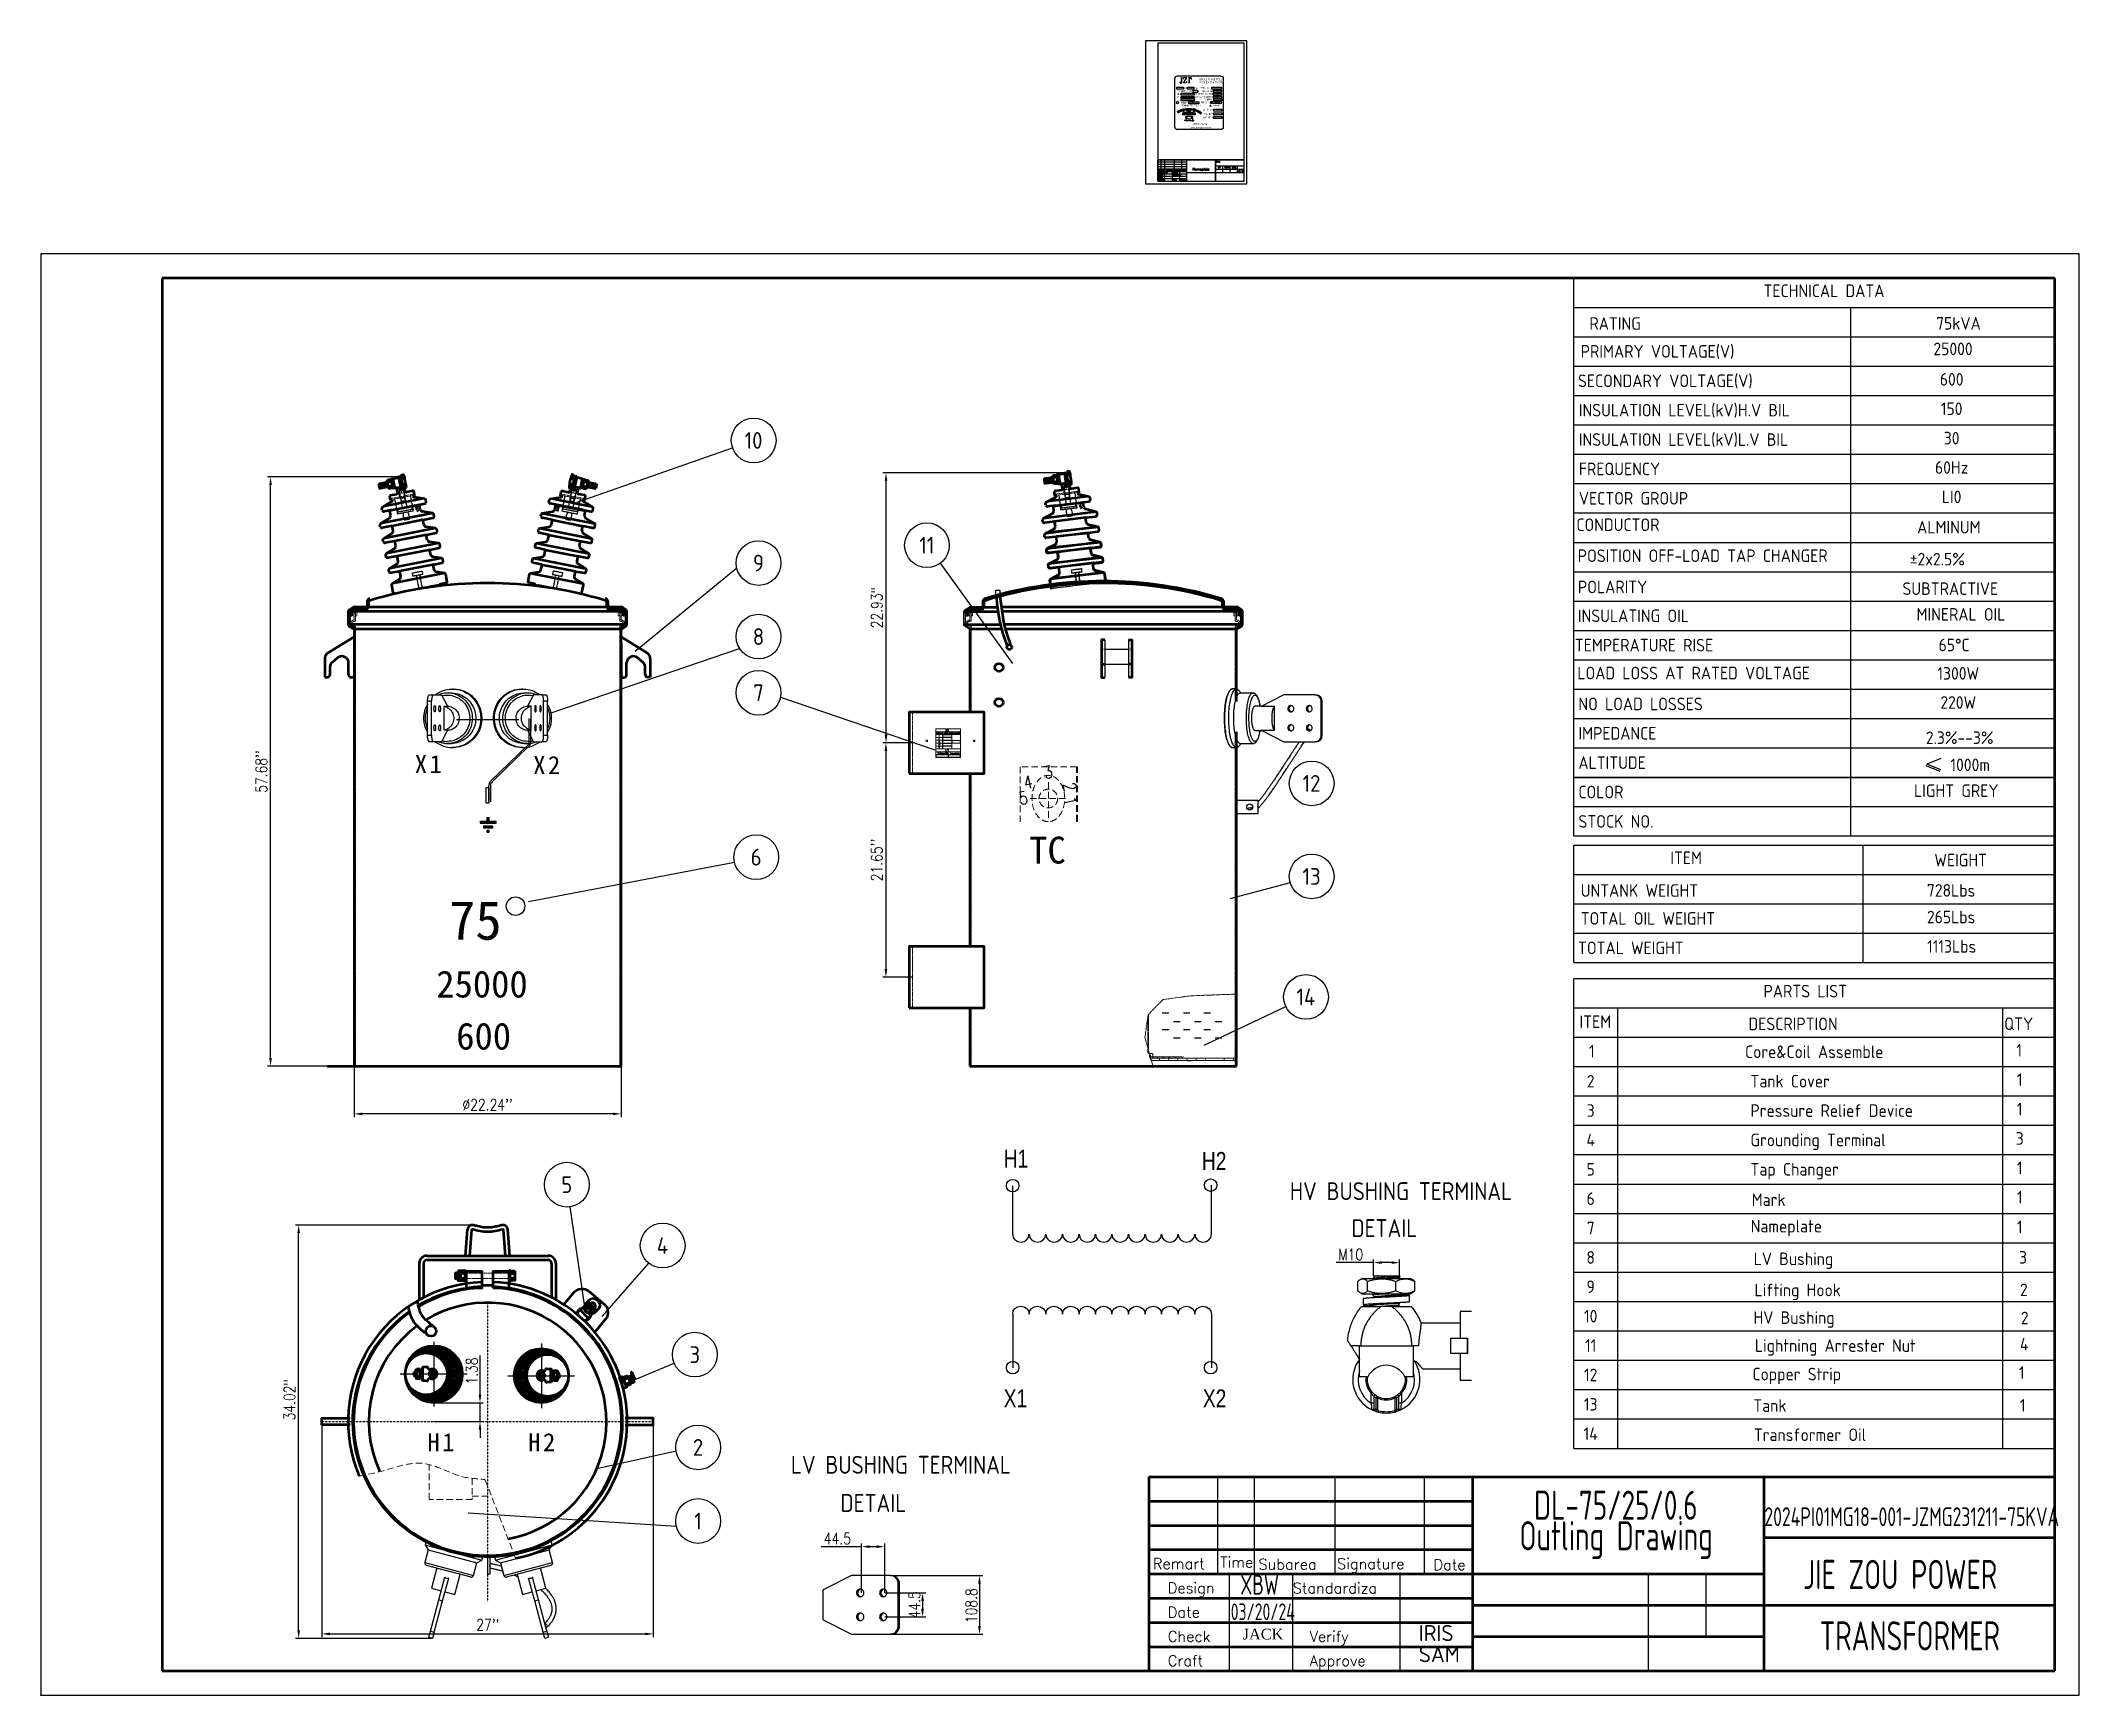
# Model space of a CAD drawing. Header units: millimetres. Extents: x 119255 to 128417, y -8474 to -5389.
# Drawn here: x 119255 to 123044, y -8474 to -5399 of the extents above; entities that cross this region are included whole.
import ezdxf
from ezdxf.enums import TextEntityAlignment as Align

# ---------------------------------------------------------------- set-up
doc = ezdxf.new("R2010")
doc.units = ezdxf.units.MM
doc.header["$LTSCALE"] = 3
for name, pattern in [('ACISOTGL', [3, 2, -1]), ('CENTER', [2, 1.25, -0.25, 0.25, -0.25]), ('CENTERX2', [101.6, 63.5, -12.7, 12.7, -12.7]), ('DASHDOT', [0.55, 0.5, -0.025, 0, -0.025]), ('HIDDEN', [0.375, 0.25, -0.125])]:
    doc.linetypes.add(name, pattern=pattern)
for name, color, linetype in [('2', 3, 'Continuous'), ('4', 2, 'HIDDEN'), ('A', 3, 'Continuous'), ('C', 1, 'DASHDOT'), ('D', 11, 'HIDDEN'), ('INTE_THICK', 7, 'Continuous'), ('S', 254, 'Continuous'), ('中心线', 1, 'CENTERX2'), ('几何体', 7, 'Continuous')]:
    doc.layers.add(name, color=color, linetype=linetype)
for name, color, linetype, lineweight in [('图层1', 1, 'CENTER', 13), ('标注、文本', 3, 'Continuous', 25), ('粗实线', 4, 'Continuous', 53), ('粗实线层', 7, 'Continuous', 50)]:
    doc.layers.add(name, color=color, linetype=linetype, lineweight=lineweight)
doc.styles.add('chinese', font='simhei.ttf')
doc.styles.add('HC_GBDIM', font='romans', dxfattribs={"width": 0.667, "bigfont": 'gbcbig'})
doc.styles.add('hztxt', font='tssdeng.shx', dxfattribs={"bigfont": 'hztxt.shx'})
doc.styles.add('PC_TEXTSTYLE', font='ISOCP.SHX', dxfattribs={"width": 0.707, "bigfont": 'GBCBIG.SHX'})
doc.styles.add('pdm', font='gbenor.shx', dxfattribs={"width": 0.8, "bigfont": 'gbhzfs.shx'})
doc.styles.add('ST_WIN', font='isocp2.shx', dxfattribs={"bigfont": 'hzdxfst.shx'})
doc.styles.get("Standard").update_dxf_attribs({"font": 'txt', "bigfont": 'gbcbig.shx'})
doc.styles.add('TEXTSTYLE_3', font='txt', dxfattribs={"width": 0.8, "bigfont": 'hztxt.shx'})
doc.styles.add('TEXTSTYLE_4', font='txt', dxfattribs={"width": 0.65, "bigfont": 'hztxt.shx'})
doc.styles.add('TEXTSTYLE_5', font='txt', dxfattribs={"width": 0.45, "bigfont": 'hztxt.shx'})
doc.styles.add('TEXTSTYLE_7', font='txt', dxfattribs={"width": 0.75, "bigfont": 'hztxt.shx'})
doc.styles.add('TH_GBDIM', font='romans.shx', dxfattribs={"width": 0.8, "bigfont": 'gbcbig.shx'})
doc.styles.add('Times New Roman_txtstyle_35000.00_0_035000.0000', font='times.ttf', dxfattribs={"height": 35000})
doc.dimstyles.new('TH_GBDIM1', dxfattribs={"dimscale": 3, "dimtxt": 3.5, "dimasz": 2.5, "dimexe": 2, "dimexo": 0, "dimgap": 1.5, "dimtad": 1, "dimdec": 1, "dimzin": 0, "dimdsep": 46, "dimtxsty": 'TH_GBDIM', "dimcen": 2.5, "dimclrd": 3, "dimclre": 256, "dimclrt": 2, "dimadec": 0, "dimazin": 0, "dimtfac": 0.714286, "dimtdec": 1, "dimtmove": 0, "dimatfit": 3, "dimfxl": 1, "dimtzin": 0, "dimlwd": -1, "dimlwe": -1, "dimarcsym": 0})

msp = doc.modelspace()

# ---------------------------------------------------------------- texts
at = {"color": 7}
for s, height, style, width, p in [('REMARK', 2.236, 'TEXTSTYLE_5', 0.45, (121331.55, -5641.22)), ('SUBAREA', 2.236, 'TEXTSTYLE_5', 0.4, (121338.18, -5641.1)), ('ALTERATION NO.', 2.2365, 'TEXTSTYLE_3', 0.5, (121346.59, -5640.98)), ('SIGNATION', 2.236, 'TEXTSTYLE_4', 0.65, (121363.96, -5641)), ('Nameplate', 5, 'TEXTSTYLE_7', 0.8, (121396.02, -5640.14)), ('DWG:', 2.5, 'TEXTSTYLE_7', 0.8, (121440.24, -5625.3)), ('STANDARDIZE', 2.2365, 'TEXTSTYLE_3', 0.5, (121332.22, -5658.9))]:
    msp.add_text(s, height=height, dxfattribs=dict(at, style=style, width=width)).set_placement(p)
for s, height, width, p in [('DESIGN', 2.236, 0.8, (121332.73, -5645.48)), ('HY', 2.236, 0.55, (121346.93, -5645.81)), ('VERIFY', 2.236, 0.8, (121359.83, -5645.48)), ('DATE', 2.236, 0.8, (121377.33, -5641.2)), ('QTY', 2.236, 0.8, (121443.59, -5635.51)), ('WEIGHT', 2.236, 0.8, (121455.42, -5635.51)), ('SCALE', 2.236, 0.8, (121469.29, -5635.51)), ('A/0', 4, 0.8, (121481.57, -5642.48)), ('CHECK', 2.236, 0.8, (121332.94, -5649.95)), ('CRAFT', 2.236, 0.8, (121333.17, -5654.43)), ('APPROVE', 2.236, 0.8, (121358.73, -5649.95)), ('DATE', 2.236, 0.8, (121360.61, -5658.9)), ('JY', 2.236, 0.8, (121372.15, -5649.95))]:
    msp.add_text(s, height=height, dxfattribs=dict(at, width=width)).set_placement(p)
msp.add_text('2024.03.15', height=1.8, dxfattribs=at).set_placement((121372.12, -5659.13))
at = {"layer": '2', "linetype": 'Continuous', "char_height": 33.6, "width": 106.4485, "attachment_point": 1, "line_spacing_factor": 2}
for s, insert in [('{\\fFangSong|b1|i0|c134|p49;\\T1.2;X1}', (119950.39, -6726.51)), ('{\\fFangSong|b1|i0|c134|p49;\\T1.2;X2}', (120170.48, -6728.41)), ('{\\fFangSong|b1|i0|c134|p49;\\T1.2;H1}', (119973.84, -7987.1)), ('{\\fFangSong|b1|i0|c134|p49;\\T1.2;H2}', (120161.27, -7987.1))]:
    msp.add_mtext(s, dxfattribs=dict(at, insert=insert))
at = {"layer": '4', "style": 'chinese'}
for s, height, p in [('TC', 50, (121092.46, -6928.22)), ('75', 72, (120013.97, -7069.76)), ('25000', 50, (119990.29, -7177.24)), ('600', 50, (120027.39, -7273.98))]:
    msp.add_text(s, height=height, dxfattribs=at).set_placement(p)
at = {"layer": 'S', "style": 'ST_WIN'}
for s, height, p in [('TECHNICAL DATA', 23.3996, (122457.4, -5875.28)), ('RATING', 23.4, (122133.73, -5936.14)), ('75kVA', 23.4, (122778.2, -5935.84)), ('PRIMARY VOLTAGE(V)', 23.3996, (122117.47, -5987.95)), ('SECONDARY VOLTAGE(V)', 23.3996, (122112.44, -6042.64)), ('INSULATION LEVEL(kV)H.V BIL', 23.3996, (122114.1, -6097.24)), ('INSULATION LEVEL(kV)L.V BIL', 23.3996, (122114.1, -6151.84)), ('FREQUENCY', 23.4, (122114.1, -6206.43)), ('VECTOR GROUP', 23.3996, (122114.1, -6261.03)), ('CONDUCTOR', 23.4, (122109.47, -6310.22)), ('INSULATING OIL', 23.3996, (122112.44, -6479.43)), ('TEMPERATURE RISE', 23.3996, (122106.6, -6534.03)), ('LOAD LOSS AT RATED VOLTAGE', 23.3996, (122111.34, -6585.8)), ('NO LOAD LOSSES', 23.3996, (122113.27, -6643.23)), ('IMPEDANCE', 23.4, (122113.27, -6697.83)), ('ALTITUDE', 23.4, (122113.27, -6752.43)), ('COLOR', 23.4, (122113.27, -6807.02)), ('STOCK NO.', 23.4, (122113.27, -6861.62)), ('ITEM', 23.4, (122284.15, -6929.27)), ('WEIGHT', 23.4, (122774.9, -6933.52)), ('UNTANK WEIGHT', 23.3996, (122117.57, -6990.14)), ('728Lbs', 23.4, (122761.07, -6989.84)), ('TOTAL OIL WEIGHT', 23.3996, (122117.47, -7041.94)), ('TOTAL WEIGHT', 23.3996, (122112.44, -7096.64)), ('PARTS LIST', 23.4, (122457.4, -7177.12)), ('ITEM', 23.4, (122115.29, -7233.98)), ('DESCRIPTION', 23.3996, (122429.38, -7237.99)), ('QTY', 23.4, (122904.78, -7237.69)), ('Core&Coil Assemble', 23.3996, (122423.09, -7289.79)), ('Tank Cover', 23.4, (122433.07, -7344.49)), ('Pressure Relief Device', 23.3996, (122433.07, -7399.09)), ('Grounding Terminal', 23.3996, (122433.07, -7453.68)), ('Tap Changer ', 23.3996, (122433.07, -7508.28)), ('Mark', 23.4, (122435.35, -7564.8)), ('Nameplate', 23.4, (122433.55, -7614.01)), ('LV Bushing', 23.4, (122439.14, -7674.61)), ('Lifting Hook', 23.3996, (122440.61, -7732.6)), ('HV Bushing', 23.4, (122438.67, -7783.92)), ('Lightning Arrester Nut', 23.3996, (122441.32, -7835.88)), ('Copper Strip', 23.3996, (122436.8, -7888.85)), ('Tank', 23.4, (122438.42, -7947.43)), ('Transformer Oil', 23.3996, (122439.41, -8001.67))]:
    msp.add_text(s, height=height, dxfattribs=at).set_placement(p)
for s, height, p in [('25000', 23.4, (122809.66, -5983.36)), ('600', 23.4, (122807.1, -6039.95)), ('150', 23.4, (122807.1, -6094.55)), ('30', 23.4, (122807.1, -6149.15)), ('60Hz', 23.4, (122807.1, -6203.75)), ('LI0', 23.4, (122807.1, -6258.35)), ('ALMINUM', 23.4, (122801.93, -6314.76)), ('%%P2x2.5%%%', 23.3996, (122780.48, -6374.18)), (' MINERAL OIL', 23.3996, (122817.64, -6476.74)), ('65%%DC', 23.4, (122811.61, -6533.65)), ('1300W', 23.4, (122819.35, -6586.47)), ('220W', 23.4, (122819.35, -6640.54)), ('2.3%%%--3%%%', 23.3996, (122822.03, -6706.05)), ('1000m', 23.4, (122841.55, -6756.45)), ('LIGHT GREY', 23.4, (122815.64, -6804.48)), ('265Lbs', 23.4, (122806.06, -7039.35)), ('1113Lbs', 23.4, (122807.1, -7093.95)), ('1', 23.4, (122138.26, -7288.79)), ('1', 23.4, (122932.64, -7287.2)), ('2', 23.4, (122136.09, -7344.5)), ('1', 23.4, (122933.68, -7341.8)), ('3', 23.4, (122136.09, -7399.1)), ('1', 23.4, (122933.68, -7396.4)), ('4', 23.4, (122136.09, -7453.7)), ('3', 23.4, (122933.68, -7451)), ('5', 23.4, (122136.09, -7508.3)), ('1', 23.4, (122933.68, -7505.59)), ('6', 23.4, (122136.09, -7562.9)), ('1', 23.4, (122933.68, -7560.19)), ('7', 23.4, (122136.09, -7617.5)), ('1', 23.4, (122933.68, -7615.33)), ('8', 23.4, (122136.09, -7672.1)), ('3', 23.4, (122939.75, -7671.92)), ('9', 23.4, (122136.09, -7726.69)), ('2', 23.4, (122941.22, -7732.21)), ('10', 23.4, (122136.09, -7781.29)), ('2', 23.4, (122942.88, -7784.6)), ('11', 23.4, (122136.09, -7835.89)), ('4', 23.4, (122941.93, -7833.19)), ('12', 23.4, (122136.09, -7890.49)), ('1', 23.4, (122937.41, -7886.16)), ('13', 23.4, (122136.09, -7945.09)), ('1', 23.4, (122939.03, -7947.04)), ('14', 23.4, (122136.09, -7999.69))]:
    msp.add_text(s, height=height, dxfattribs=at).set_placement(p, align=Align.CENTER)
at = {"layer": 'S', "color": 7, "style": 'ST_WIN'}
for s, height, p in [('10', 31.185, (120580.11, -6141.86)), ('11', 31.185, (120902.21, -6336.55)), ('9', 31.18, (120589.23, -6369.71)), ('8', 31.18, (120589.23, -6506.4)), ('7', 31.18, (120589.23, -6610.83)), ('12', 31.185, (121617.27, -6779.25)), ('6', 31.18, (120584.94, -6916.38)), ('13', 31.185, (121617.27, -6952.14)), ('14', 31.185, (121606.74, -7176.18)), ('5', 31.18, (120232.9, -7525.09)), ('4', 31.18, (120410.9, -7638.27)), ('3', 31.18, (120470.76, -7840.97)), ('2', 31.18, (120476.91, -8013.48)), ('1', 31.18, (120476.91, -8150.35))]:
    msp.add_text(s, height=height, dxfattribs=at).set_placement(p, align=Align.MIDDLE)
at = {"layer": 'S', "width": 603.0125, "attachment_point": 1, "style": 'ST_WIN'}
for s, insert, char_height in [('POSITION OFF-LOAD TAP CHANGER', (122112.05, -6344.4), 23.3996), ('POLARITY', (122112.4, -6402.4), 23.4), ('SUBTRACTIVE^I', (122715.52, -6405.59), 23.3996)]:
    msp.add_mtext(s, dxfattribs=dict(at, insert=insert, char_height=char_height))
at = {"layer": '标注、文本', "style": 'pdm'}
for s, height, p in [('HV BUSHING TERMINAL', 33.3219, (121577, -7553.86)), ('DETAIL', 33.322, (121691.38, -7622.59)), ('LV BUSHING TERMINAL', 33.3219, (120649.55, -8062.51)), ('DETAIL', 33.322, (120741.55, -8133.49))]:
    msp.add_text(s, height=height, dxfattribs=at).set_placement(p)
at = {"layer": '标注、文本', "style": 'pdm', "width": 0.8}
for s, height, p in [('DL-75/25/0.6', 54.1291, (122182.8, -8120.98)), ('2024PI01MG18-001-JZMG231211-75KVA ', 34.9866, (122740.49, -8142.34)), ('Outling Drawing', 54.1291, (122183.29, -8177.72)), ('JIE ZOU POWER', 54.1291, (122711.4, -8249.67)), (' TRANSFORMER', 54.1291, (122717.56, -8363.77))]:
    msp.add_text(s, height=height, dxfattribs=at).set_placement(p, align=Align.MIDDLE_CENTER)
at = {"layer": '标注、文本'}
for s, height, p in [('Remart', 19.903, (121322.28, -8239.55)), ('Time', 19.903, (121447.49, -8236.94)), ('Subarea', 19.903, (121518.58, -8240.69)), ('Signature', 19.903, (121664.54, -8239.78)), ('Date', 19.903, (121843.8, -8241.67)), ('Design', 19.903, (121350.04, -8284.66)), ('Standardiza', 19.9032, (121582.16, -8285.04)), ('Date', 19.903, (121350.04, -8329.76)), ('Check', 19.903, (121350.04, -8374.87)), ('Verify', 19.903, (121613.7, -8374.87)), ('Craft', 19.903, (121350.04, -8419.98)), ('Approve', 19.903, (121613.7, -8419.98))]:
    msp.add_text(s, height=height, dxfattribs=at).set_placement(p)
at = {"layer": '标注、文本', "style": 'pdm', "width": 0.8}
for s, height, p in [('XBW', 36.847, (121484.61, -8287.22)), ('03/20/24', 31.026, (121467.05, -8334.48))]:
    msp.add_text(s, height=height, dxfattribs=at).set_placement(p)
at = {"layer": '标注、文本', "attachment_point": 1, "style": 'PC_TEXTSTYLE'}
for s, insert, char_height, width in [('{\\fFangSong|b0|i0|c134|p49;IMPEDANCE AT 85\\fISOCPEUR|b0|i0|c0|p34;%%DC}', (121366.91, -5491.15), 3.1365, 48.5551), ('{\\fFangSong|b0|i0|c134|p49;1}', (121370.59, -5485.11), 3.1365, 43.6996), ('{\\fLucida Bright|b0|i0|c0|p18;POWER TRANSFORMER}', (121374.88, -5469.86), 1.736, 20.0156), ('{\\fFangSong|b0|i0|c0|p49;PH}', (121380.99, -5485.4), 3.1365, 43.6996), ('{\\fFangSong|b0|i0|c134|p49;75}', (121390.23, -5484.92), 3.1365, 43.6996), ('{\\fFangSong|b0|i0|c0|p49;kVA}', (121400.26, -5485.14), 3.1365, 48.5551), ('{\\fFangSong|b0|i0|c134|p49;%}', (121406.21, -5491.31), 3.1365, 48.5551), ('{\\fISOCPEUR|b0|i0|c0|p34;MOUNTED TRANSFORMER}', (121408.13, -5474.29), 3.485, 48.5551), ('{\\fHigh Tower Text|b0|i0|c0|p18;SINGLE PHASE POLE}', (121408.26, -5468.75), 3.485, 40.1818), ('{\\fFangSong|b0|i0|c134|p49;SERIAL NO.}', (121410.73, -5484.99), 3.1365, 48.5551), ('{\\fFangSong|b0|i0|c134|p49;PRODUCT NO.}', (121414.72, -5490.92), 3.1365, 48.5551), ('{\\fFangSong|b0|i0|c134|p49;HV}', (121367.26, -5502.11), 3.1365, 48.5551), ('{\\fFangSong|b0|i0|c134|p49;BIL}', (121367.26, -5496.27), 3.1365, 48.5551), ('{\\fFangSong|b0|i0|c134|p49;LV}', (121367.26, -5506.84), 3.1365, 48.5551), ('{\\fFangSong|b0|i0|c134|p49;POLARITY }', (121375.25, -5512.7), 3.1365, 48.5551), ('{\\fFangSong|b0|i0|c134|p49;STANDARD PER CSA C 2.1}', (121375.38, -5517.82), 3.1365, 48.5551), ('{\\fFangSong|b0|i0|c134|p49;H1}', (121381.13, -5523.81), 1.5683, 24.2775), ('{\\fFangSong|b0|i0|c134|p49;150/30}', (121382.25, -5496.39), 3.1365, 39.9569), ('{\\fFangSong|b0|i0|c134|p49;25000}', (121382.32, -5502.28), 3.1365, 39.9569), ('{\\fFangSong|b0|i0|c134|p49;600}', (121384.88, -5507.17), 3.1365, 39.9569), ('{\\fFangSong|b0|i0|c134|p49;ADDITIVE}', (121391.98, -5512.67), 3.1365, 39.9569), ('{\\fFangSong|b0|i0|c134|p49;H2}', (121395.67, -5523.76), 1.5683, 24.2775), ('{\\fFangSong|b0|i0|c0|p49;V}', (121400.54, -5501.99), 3.1365, 48.5551), ('{\\fFangSong|b0|i0|c0|p49;V}', (121400.54, -5506.72), 3.1365, 48.5551), ('{\\fFangSong|b0|i0|c0|p49;kV}', (121400.54, -5496.15), 3.1365, 48.5551), ('{\\fFangSong|b0|i0|c134|p49;CONDUCTOR MATERIAL}', (121403.61, -5501.79), 3.1365, 48.5551), ('{\\fFangSong|b0|i0|c134|p49;TEMPRATURE RISE}', (121406.68, -5495.92), 3.1365, 48.5551), ('{\\fFangSong|b0|i0|c134|p49;TYPE OF OIL}', (121411.18, -5512.28), 3.1365, 48.5551), ('{\\fFangSong|b0|i0|c134|p49;VOL OF OIL:}', (121415.72, -5525.89), 3.1365, 48.5551), ('{\\fFangSong|b0|i0|c134|p49;FREQUENCY}', (121417.52, -5506.68), 3.1365, 48.5551), ('{\\fFangSong|b0|i0|c134|p49;1PPM PCB}', (121431.86, -5517.6), 3.1365, 48.5551), ('{\\fFangSong|b0|i0|c134|p49;MINERAL}', (121432.1, -5512.12), 3.1365, 39.9569), ('{\\fFangSong|b0|i0|c134|p49;65\\fISOCPEUR|b0|i0|c0|p34;%%DC}', (121439.36, -5496.37), 3.1365, 48.5551), ('{\\fFangSong|b0|i0|c134|p49;AL}', (121439.57, -5502.17), 3.1365, 48.5551), ('{\\fFangSong|b0|i0|c134|p49;60Hz}', (121440.03, -5506.78), 3.1365, 48.5551), ('{\\fFangSong|b0|i0|c134|p49;105%}', (121379.7, -5535.66), 0.8606, 13.3233), ('{\\fFangSong|b0|i0|c134|p49;1}', (121380.16, -5534.41), 0.8606, 13.3233), ('{\\fFangSong|b0|i0|c134|p49;X1}', (121382.58, -5541.98), 0.8606, 13.3233), ('{\\fFangSong|b0|i0|c134|p49;102.5%}', (121384.09, -5535.66), 0.8606, 13.3233), ('{\\fFangSong|b0|i0|c134|p49;2}', (121384.6, -5534.44), 0.8606, 13.3233), ('{\\fFangSong|b0|i0|c134|p49;TAP SELECTOM (SP)}', (121385.95, -5533.19), 0.8606, 13.3233), ('{\\fFangSong|b0|i0|c134|p49;3}', (121388.96, -5534.43), 0.8606, 13.3233), ('{\\fFangSong|b0|i0|c134|p49;100%}', (121388.97, -5535.68), 0.8606, 13.3233), ('{\\fFangSong|b0|i0|c134|p49;97.5%}', (121392.97, -5535.66), 0.8606, 13.3233), ('{\\fFangSong|b0|i0|c134|p49;4}', (121393.72, -5534.42), 0.8606, 13.3233), ('{\\fFangSong|b0|i0|c134|p49;D}', (121393.97, -5540.84), 0.8606, 13.3233), ('{\\fFangSong|b0|i0|c134|p49;X2}', (121396.64, -5541.23), 0.8606, 13.3233), ('{\\fFangSong|b0|i0|c134|p49;95%}', (121397.79, -5535.66), 0.8606, 13.3233), ('{\\fFangSong|b0|i0|c134|p49;5}', (121398.39, -5534.46), 0.8606, 13.3233), ('{\\fFangSong|b0|i0|c134|p49;TOTAL MASS:}', (121415.72, -5532.85), 3.1365, 48.5551), ('{\\fFangSong|b0|i0|c134|p49;DATE OF MFG.}', (121415.72, -5540.03), 3.1365, 48.5551)]:
    msp.add_mtext(s, dxfattribs=dict(at, insert=insert, char_height=char_height, width=width))
at = {"layer": '标注、文本', "insert": (121409.38, -5527.17), "char_height": 1.5683, "width": 24.2775, "attachment_point": 1, "rotation": 332.46241, "style": 'PC_TEXTSTYLE'}
msp.add_mtext('{\\fFangSong|b0|i0|c134|p49;SP}', dxfattribs=at)
at = {"layer": '标注、文本', "char_height": 33.3219, "attachment_point": 7, "style": 'pdm'}
for s, insert in [('{\\fCIDFont+F1|b0|i0|c134|p0;H1}', (121045.06, -7493.38)), ('{\\fCIDFont+F1|b0|i0|c134|p0;H2}', (121413.45, -7497.85)), ('{\\fCIDFont+F1|b0|i0|c134|p0;X1}', (121045.06, -7939.04)), ('{\\fCIDFont+F1|b0|i0|c134|p0;X2}', (121415.29, -7939.05))]:
    msp.add_mtext(s, dxfattribs=dict(at, insert=insert))
at = {"layer": '标注、文本', "color": 7, "ltscale": 27.773064, "insert": (121489.31, -8370.77), "char_height": 20, "attachment_point": 7, "style": 'Times New Roman_txtstyle_35000.00_0_035000.0000'}
msp.add_mtext('JACK', dxfattribs=at)
at = {"layer": '标注、文本', "ltscale": 27.773064, "char_height": 30, "attachment_point": 7, "style": 'hztxt'}
for s, insert in [('IRIS', (121816.55, -8373.54)), ('SAM', (121816.55, -8412.81))]:
    msp.add_mtext(s, dxfattribs=dict(at, insert=insert))
at = {"layer": '粗实线', "color": 8, "linetype": 'ACISOTGL', "lineweight": 0, "ltscale": 2, "style": 'HC_GBDIM', "width": 0.784706}
for s, rotation, p in [('4', 12.25803, (121084.77, -6790.18)), ('3', 12.25803, (121122.47, -6771.42)), ('2', 282.25803, (121154.61, -6780.33)), ('5', 12.25803, (121076.34, -6819.62)), ('1', 282.25803, (121156.55, -6806.62))]:
    msp.add_text(s, height=23.53, rotation=rotation, dxfattribs=at).set_placement(p)

# ---------------------------------------------------------------- blocks, each defined once
blk = doc.blocks.new('*D3')
at = {"layer": 'Defpoints', "color": 0, "transparency": 16777216}
for p in [(119837.7, -7304.6), (120333.7, -7304.6), (119837.7, -7393.6)]:
    blk.add_point(p, dxfattribs=at)
at = {"layer": '标注、文本', "transparency": 16777216}
for p, q in [((119837.7, -7304.6), (119837.7, -7399.6)), ((120333.7, -7304.6), (120333.7, -7399.6))]:
    blk.add_line(p, q, dxfattribs=at)
at = {"layer": '标注、文本', "color": 3, "transparency": 16777216}
blk.add_line((120318.7, -7393.6), (119852.7, -7393.6), dxfattribs=at)
for points in [[(119852.7, -7391.1), (119852.7, -7396.1), (119837.7, -7393.6)], [(120318.7, -7391.1), (120318.7, -7396.1), (120333.7, -7393.6)]]:
    blk.add_solid(points, dxfattribs=at)
at = {"layer": '标注、文本', "color": 2, "transparency": 16777216, "insert": (120085.7, -7376.6), "char_height": 21, "attachment_point": 5, "style": 'TH_GBDIM'}
blk.add_mtext("%%C22.24''", dxfattribs=at)
blk = doc.blocks.new('*D4')
at = {"layer": 'Defpoints', "color": 0, "transparency": 16777216}
for p in [(119777.7, -7965.4), (120393.7, -7971.4), (120393.7, -8360.2)]:
    blk.add_point(p, dxfattribs=at)
at = {"layer": '标注、文本', "transparency": 16777216}
for p, q in [((119777.7, -7965.4), (119777.7, -8366.2)), ((120393.7, -7971.4), (120393.7, -8366.2))]:
    blk.add_line(p, q, dxfattribs=at)
at = {"layer": '标注、文本', "color": 3, "transparency": 16777216}
blk.add_line((119792.7, -8360.2), (120378.7, -8360.2), dxfattribs=at)
for points in [[(119792.7, -8357.7), (119792.7, -8362.7), (119777.7, -8360.2)], [(120378.7, -8357.7), (120378.7, -8362.7), (120393.7, -8360.2)]]:
    blk.add_solid(points, dxfattribs=at)
at = {"layer": '标注、文本', "color": 2, "transparency": 16777216, "insert": (120086.3, -8343.2), "char_height": 21, "attachment_point": 5, "style": 'TH_GBDIM'}
blk.add_mtext("27''", dxfattribs=at)
blk = doc.blocks.new('*D2')
at = {"layer": 'Defpoints', "color": 0, "transparency": 16777216}
for p in [(119682.3, -6209.7), (119919.4, -6209.7), (119840.2, -7304.6)]:
    blk.add_point(p, dxfattribs=at)
at = {"layer": '标注、文本', "transparency": 16777216}
for p, q in [((119919.4, -6209.7), (119676.3, -6209.7)), ((119840.2, -7304.6), (119676.3, -7304.6))]:
    blk.add_line(p, q, dxfattribs=at)
at = {"layer": '标注、文本', "color": 3, "transparency": 16777216}
blk.add_line((119682.3, -7289.6), (119682.3, -6224.7), dxfattribs=at)
for points in [[(119679.8, -6224.7), (119684.8, -6224.7), (119682.3, -6209.7)], [(119679.8, -7289.6), (119684.8, -7289.6), (119682.3, -7304.6)]]:
    blk.add_solid(points, dxfattribs=at)
at = {"layer": '标注、文本', "color": 2, "transparency": 16777216, "insert": (119665.3, -6757.2), "char_height": 21, "attachment_point": 5, "rotation": 90, "style": 'TH_GBDIM'}
blk.add_mtext("57.68''", dxfattribs=at)
blk = doc.blocks.new('*D1')
at = {"layer": 'Defpoints', "color": 0, "transparency": 16777216}
for p in [(119734.5, -7600.1), (120057.3, -7600.1), (119983.5, -8368.4)]:
    blk.add_point(p, dxfattribs=at)
at = {"layer": '标注、文本', "transparency": 16777216}
for p, q in [((120057.3, -7600.1), (119728.5, -7600.1)), ((119983.5, -8368.4), (119728.5, -8368.4))]:
    blk.add_line(p, q, dxfattribs=at)
at = {"layer": '标注、文本', "color": 3, "transparency": 16777216}
blk.add_line((119734.5, -8353.4), (119734.5, -7615.1), dxfattribs=at)
for points in [[(119732, -7615.1), (119737, -7615.1), (119734.5, -7600.1)], [(119732, -8353.4), (119737, -8353.4), (119734.5, -8368.4)]]:
    blk.add_solid(points, dxfattribs=at)
at = {"layer": '标注、文本', "color": 2, "transparency": 16777216, "insert": (119717.5, -7925.2), "char_height": 21, "attachment_point": 5, "rotation": 90, "style": 'TH_GBDIM'}
blk.add_mtext('34.02"', dxfattribs=at)
blk = doc.blocks.new('*D5')
at = {"layer": 'Defpoints', "color": 0, "transparency": 16777216}
for p in [(120875.5, -6703.8), (120826.1, -7139.5), (120875.5, -7139.5)]:
    blk.add_point(p, dxfattribs=at)
at = {"layer": '标注、文本', "transparency": 16777216}
for p, q in [((120875.5, -6703.8), (120820.1, -6703.8)), ((120875.5, -7139.5), (120820.1, -7139.5))]:
    blk.add_line(p, q, dxfattribs=at)
at = {"layer": '标注、文本', "color": 3, "transparency": 16777216}
blk.add_line((120826.1, -6718.8), (120826.1, -7124.5), dxfattribs=at)
for points in [[(120823.6, -6718.8), (120828.6, -6718.8), (120826.1, -6703.8)], [(120823.6, -7124.5), (120828.6, -7124.5), (120826.1, -7139.5)]]:
    blk.add_solid(points, dxfattribs=at)
at = {"layer": '标注、文本', "color": 2, "transparency": 16777216, "insert": (120809.1, -6921.6), "char_height": 21, "attachment_point": 5, "rotation": 90, "style": 'TH_GBDIM'}
blk.add_mtext("21.65''", dxfattribs=at)
blk = doc.blocks.new('*D6')
at = {"layer": 'Defpoints', "color": 0, "transparency": 16777216}
for p in [(120826.3, -6201.8), (121158.5, -6201.8), (120869.5, -6703.8)]:
    blk.add_point(p, dxfattribs=at)
at = {"layer": '标注、文本', "transparency": 16777216}
for p, q in [((121158.5, -6201.8), (120820.3, -6201.8)), ((120869.5, -6703.8), (120820.3, -6703.8))]:
    blk.add_line(p, q, dxfattribs=at)
at = {"layer": '标注、文本', "color": 3, "transparency": 16777216}
blk.add_line((120826.3, -6688.8), (120826.3, -6216.8), dxfattribs=at)
for points in [[(120823.8, -6216.8), (120828.8, -6216.8), (120826.3, -6201.8)], [(120823.8, -6688.8), (120828.8, -6688.8), (120826.3, -6703.8)]]:
    blk.add_solid(points, dxfattribs=at)
at = {"layer": '标注、文本', "color": 2, "transparency": 16777216, "insert": (120809.3, -6452.8), "char_height": 21, "width": 172.582, "attachment_point": 5, "rotation": 90, "style": 'TH_GBDIM'}
blk.add_mtext('22.93"', dxfattribs=at)
blk = doc.blocks.new('A$C67204ebe')
at = {"layer": 'D'}
for p, q in [((-41.3, 135.4), (-46.8, 163.2)), ((-38.8, 178), (-32.9, 147.3)), ((-35.6, 165), (-36.9, 164.7)), ((-34.3, 158.5), (-35.6, 165)), ((-27.6, 159.8), (-34.3, 158.5)), ((-31, 179.6), (-28.4, 166.4)), ((-28.4, 166.4), (-28.9, 166.3)), ((-28.9, 166.3), (-27.6, 159.8)), ((-28.4, 166.4), (-28.2, 166.5)), ((-28.2, 166.5), (-24.7, 149)), ((-17.9, 169), (-12.4, 141.1)), ((-12.4, 141.1), (-41.3, 135.4)), ((-6.9, 20.8), (-2.4, -2.4)), ((-0.8, 22), (3.8, -1.2))]:
    blk.add_line(p, q, dxfattribs=at)
for points in [[(-35.6, 182.6), (-39.1, 179.5), (-38.8, 178), (-31, 179.6), (-31.3, 181.1), (-31, 179.6), (-30.2, 179.7), (-27.6, 166.6), (-26.7, 166), (-37.6, 163.8), (-36.9, 164.7), (-39.5, 177.9), (-38.8, 178)], [(-22.6, 139), (-22.4, 137.9), (-20.8, 133.4), (-20.2, 130.3), (-19.9, 127.7), (-19.9, 125.6), (-28.5, 123.9), (-29.6, 126.9), (-30.4, 129.9), (-30.9, 133.6), (-30.9, 136.2), (-31.1, 137.4)]]:
    blk.add_lwpolyline(points, dxfattribs=at)
blk.add_lwpolyline([(-23.1, 147.8), (-34.1, 145.6), (-41.3, 144.2, 0.282875), (-41.9, 143.6, 0.11185), (-41.9, 143.2), (-41.1, 139.3), (-14.1, 144.6), (-14.8, 148.6, 0.414214), (-15.8, 149.2), (-23.2, 147.8)], format="xyb", dxfattribs=at)
blk.add_lwpolyline([(3.9, 29.4), (5.1, 23.2), (-12.9, 19.6), (-14.1, 25.8)], close=True, dxfattribs=at)
for centre, start, end in [((-34.4, 147.1), 281.16, 11.16), ((-23.2, 149.3), 191.16, 281.16)]:
    blk.add_arc(centre, 1.5, start, end, dxfattribs=at)
at = {"layer": '图层1'}
for p, q in [((-12.5, 172.2), (-53, 164.4)), ((-53, 164.4), (-52.4, 160.9)), ((-52.3, 164.5), (-51.8, 162.3)), ((-51.8, 162.3), (-12.9, 169.9)), ((-25, 176.1), (-43, 172.6)), ((-35.6, 182.6), (-34, 174.3)), ((-34, 174.3), (-25, 176.1)), ((-12.9, 169.9), (-13.3, 172.1)), ((-11.9, 168.9), (-12.5, 172.2)), ((36.4, 5.2), (-48.2, -11.5))]:
    blk.add_line(p, q, dxfattribs=at)
at = {"layer": '粗实线', "ltscale": 2}
for p, q in [((-76.9, 191.1), (-75.3, 182.9)), ((-76.4, 190.7), (-74.1, 183.4)), ((-75.8, 191.6), (-73.2, 182.8)), ((-74.9, 191), (-72.6, 183.8)), ((-74.2, 191.9), (-71.7, 183.1)), ((-73.3, 191.3), (-71.1, 184.1)), ((-72.7, 192.2), (-70.1, 183.4)), ((-71.8, 191.6), (-69.5, 184.4)), ((-71.1, 192.6), (-68.6, 183.7)), ((-70.2, 191.9), (-68, 184.7)), ((-69.6, 192.9), (-67, 184.1)), ((-68.7, 192.2), (-66.4, 185)), ((-68, 193.2), (-65.5, 184.3)), ((-67.1, 192.5), (-64.9, 185.3)), ((-66.5, 193.4), (-64, 184.6)), ((-65.6, 192.8), (-63.3, 185.6)), ((-65, 193.8), (-62.4, 185)), ((-61.8, 185.9), (-64, 193.1)), ((-63.4, 194.1), (-60.9, 185.3)), ((-62.5, 193.4), (-60.3, 186.2)), ((-61.8, 194.4), (-59.3, 185.6)), ((-61.1, 198.1), (-61.3, 196.5)), ((-61.3, 196.5), (-60.4, 194.2)), ((-53.9, 199.6), (-61.1, 198.1)), ((-53.1, 195.6), (-60.4, 194.2)), ((-52.1, 192.8), (-49.3, 191)), ((-39.9, 203.9), (-36.1, 185.3)), ((-34.5, 194.1), (-33.2, 187.5)), ((-69.9, 147.8), (-52.7, 158.4)), ((6.6, 163.9), (-67.6, 149.3)), ((-51.6, 187.6), (-58.8, 186.2)), ((-50.8, 183.6), (-58, 182.2)), ((-1, 152.1), (-57.1, 141)), ((-54.6, 160.4), (-56.1, 168.3)), ((-54.9, 170.2), (-43, 172.6)), ((-51.2, 161.1), (-54.6, 160.4)), ((-51.4, 142.9), (-5.9, 151.9)), ((-42.1, 178.6), (-42.5, 180.2)), ((-41.4, 174.9), (-42.1, 178.6)), ((-36.1, 185.3), (-35.7, 184.5)), ((-33.2, 187.5), (-33.5, 189.1)), ((-33.5, 189.1), (-33.5, 189.1)), ((-27.4, 177.7), (-28.1, 181.3)), ((-13.1, 178.4), (-25, 176.1)), ((-13.1, 168.6), (-9.7, 169.3)), ((-9.7, 169.3), (-11.3, 177.2)), ((9.3, 163.5), (-10.6, 166.7)), ((-6, 151.8), (9.5, 154.9)), ((11.7, 158.2), (10.9, 161.9)), ((-73.9, 111.8), (-74.4, 114.6)), ((24, 136.7), (-73.6, 117.4)), ((-73.6, 117.4), (-56.6, 127.9)), ((-70.1, 142.1), (-70.8, 145.8)), ((-51.4, 142.9), (-66.9, 139.9)), ((-54.4, 132.8), (-55.7, 139.9)), ((5.6, 124.5), (-52.2, 113)), ((-5.1, 143), (-6.4, 149)), ((0.5, 143.7), (-0.9, 150.7)), ((24, 136.7), (4.4, 139.9)), ((5.6, 124.5), (23.9, 128.1)), ((7, 115.6), (5.6, 122.1)), ((26.5, 131.6), (25.9, 134.4)), ((-51.9, 113.1), (-70.2, 109.5)), ((-68.3, 83.8), (-69, 87.4)), ((28.8, 109), (-67.4, 90)), ((-67.4, 90), (-52.4, 99.2)), ((-47.5, 85), (-65, 81.6)), ((34.7, 81), (-62.2, 61.8)), ((-49.8, 104.4), (-51, 110.9)), ((12.2, 96.8), (-47.4, 85)), ((-45.2, 75.9), (-46.3, 82.5)), ((28.8, 109), (11.4, 111.7)), ((13.5, 87.5), (12.1, 94)), ((12.2, 96.8), (29.8, 100.3)), ((32, 103.5), (31.2, 107.2)), ((39.8, 53.2), (-56.4, 34.2)), ((18.8, 69), (-42.2, 57)), ((26.1, 41.5), (-37.5, 29)), ((45.7, 25.2), (-51.2, 6.1))]:
    blk.add_line(p, q, dxfattribs=at)
for points in [[(-51, 200.6), (-53.5, 200.1), (-50.2, 183.3), (-47.7, 183.8)], [(-35.7, 183.2), (-35.6, 182.6), (-31.3, 181.1), (-39.1, 179.5)]]:
    blk.add_lwpolyline(points, dxfattribs=at)
for points in [[(-42.5, 180.2), (-42.9, 182.5, 0.216454), (-43.8, 183.7, 0.14676), (-45.3, 184.1), (-47.1, 183.7, -0.216222), (-47.7, 183.8, -0.128385), (-48, 184.3), (-51.1, 200.1, -0.236321), (-51, 200.6, -0.137645), (-50.4, 201), (-40.5, 203.4, 0.118082), (-40.2, 203.6, 0.239241), (-39.9, 204.2, -0.185592), (-39.7, 204.7, -0.149289), (-39.3, 205.1), (-33.8, 206.1), (-34.1, 207.5, -0.162586), (-34.1, 207.9, -0.235181), (-33.6, 208.2), (-31.3, 208.7, -0.193012), (-30.8, 208.6, -0.216479), (-30.7, 208.3), (-29.5, 205), (-28.8, 202.5, -0.305966), (-29.2, 201.3, -0.211517), (-30.1, 201.1), (-33.8, 200.2, 0.124352), (-34.9, 199.7), (-33.3, 191.1, 0.232484), (-32.3, 189.9, 0.137631), (-31.2, 189.6), (-29.8, 189.9, -0.226514), (-28.4, 189.5, -0.129294), (-27.4, 185.8)], [(-50.4, 201), (-50.3, 200.7), (-50.3, 200.2), (-47.2, 184.4), (-47, 184), (-46.2, 183.9, -0.005437), (-42.8, 184.5, -0.020315), (-39, 184.8, -0.072791), (-37, 184.7, -0.141507), (-36.2, 184.1, -0.078582), (-35.7, 183.2, -0.389074)], [(-34.5, 194.1), (-35.7, 200.2), (-35.8, 200.7, -0.078909), (-35.9, 201.7, -0.002455), (-35.7, 202.6, -0.104269), (-35.3, 203.9, -0.067748), (-33.8, 205.8, -0.137062), (-32.8, 206.3, -0.250439), (-31.9, 206.1, -0.064304), (-31.3, 205.3, -0.207145), (-31, 202.9, -0.182921), (-31.6, 202, -0.000416), (-33.2, 201.6, 0.26878), (-34.9, 199.7, 0.499102)], [(-33.9, 190.8), (-33.2, 187.5, 0.188465), (-31.6, 184.9, 0.125485), (-29.5, 184.1, 0.148052), (-28, 184.3, 0.261104), (-27.4, 185.8, 0.829827)], [(-32.9, 190.5), (-28, 191.5, -0.202073), (-27, 191.3, -0.189452), (-26.4, 190.4, -0.036985), (-26, 184.1, 0.140434)], [(-28.1, 181.3), (-28.4, 183.4), (-26.3, 183.8, 0.076742), (-26.1, 183.9, 0.221032), (-26, 184.1, 59.233366)], [(23.9, 55.7, -0.200811), (21.5, 57.2, -0.016019), (20, 59.5), (18.6, 66.5, -0.126731), (18.7, 67.8, 0.095852), (18.8, 69), (34.9, 72.2, 0.198563), (37, 73.6, 0.178497), (37.5, 75.6), (36.8, 78.9, 0.197282), (36, 80.2, 0.032544), (34.7, 81), (17.4, 83.8)], [(-42.7, 42.6, 0.200811), (-41, 44.8, 0.016019), (-40.5, 47.5), (-41.9, 54.6, 0.126731), (-42.4, 55.7, -0.095852), (-43, 56.9), (-59.1, 53.7, -0.198563), (-61.5, 54.2, -0.178497), (-62.8, 55.9), (-63.4, 59.2, -0.197282), (-63.1, 60.6, -0.032544), (-62.2, 61.8), (-47.3, 71)], [(-48.2, -11.5), (-48.2, -11.5, -0.264751), (-49.2, -11.1, -0.085218), (-49.8, -10.2), (-52.4, 3, -0.130917), (-52.3, 4.5, -0.137977), (-51.2, 6.1), (-38, 14.2, 0.196911), (-36.4, 16.4, 0.024375), (-35.9, 19.1), (-37.1, 25.6, 0.086896), (-37.7, 27.3, 0.031016), (-38.6, 28.7), (-54, 25.7, -0.221746), (-56, 26.2, -0.093612), (-57.2, 27.6), (-57.9, 31.2, -0.224627), (-57.5, 33.1, -0.05176), (-56.4, 34.2), (-42.7, 42.6)], [(36.4, 5.2), (49.6, 7.8, 0.264751), (50.4, 8.5, 0.085218), (50.6, 9.6), (48, 22.7, 0.130917), (47.3, 24.1, 0.137977), (45.7, 25.2), (30.4, 27.7, -0.196911), (28, 29.1, -0.024375), (26.5, 31.4), (25.1, 37.9, -0.086896), (25.1, 39.7, -0.031016), (25.4, 41.4), (40.8, 44.4, 0.221746), (42.5, 45.7, 0.093612), (43, 47.3), (42.3, 51, 0.224627), (41.2, 52.6, 0.05176), (39.8, 53.2), (23.9, 55.7)]]:
    blk.add_lwpolyline(points, format="xyb", dxfattribs=at)
for centre, radius, start, end in [((-57, 196.9), 4.35, 163.4313, 218.8887), ((-43.5, 193.3), 16.8, 177.1743, 205.1457), ((-57.3, 196.8), 4.34, 343.3993, 38.9207), ((-68.4, 188.4), 16.8, 357.1582, 25.1618), ((-34.4, 201.6), 1.52, 294.6534, 2.4331), ((-31.8, 189.4), 1.26, 14.6553, 93.8015), ((-80.9, 186), 54.6, 4.6754, 17.6446), ((-54.6, 184.9), 4.35, 163.4313, 218.8887), ((-54.6, 168.6), 1.51, 143.2407, 191.16), ((-54.4, 168.4), 1.86, 105.7892, 143.2407), ((-54.6, 161.4), 3.52, 301.4821, 323.501), ((-54.1, 161.1), 3, 323.501, 1.2271), ((-55, 184.9), 4.34, 343.3994, 38.9205), ((-43.4, 174.3), 1.82, 281.16, 330.0554), ((-44.1, 174.8), 2.63, 330.0554, 3.4106), ((-24.9, 178.5), 2.63, 198.9094, 232.2646), ((-25.4, 177.9), 1.82, 232.2646, 281.16), ((-12.9, 176.6), 1.86, 59.0793, 96.5308), ((-10.3, 169.7), 3, 201.0929, 238.819), ((-12.8, 176.9), 1.51, 11.16, 59.0793), ((-10.1, 170.2), 3.52, 238.819, 260.8379), ((-2.3, 149.9), 4.16, 154.9318, 192.0441), ((-6.6, 151.9), 0.599, 334.9318, 356.4793), ((2.4, 151.4), 3.38, 168.1044, 184.7855), ((12.2, 166.3), 4.06, 224.3538, 242.4485), ((9, 157.4), 2.54, 281.3417, 330.4372), ((9.7, 161.7), 1.18, 11.9255, 62.4485), ((7.8, 158.1), 3.83, 330.4372, 2.4295), ((-71.5, 115.2), 3.02, 161.3371, 191.16), ((-70.6, 114.9), 3.92, 138.9336, 161.3371), ((-69.7, 146), 1.18, 139.8715, 190.3945), ((-73.7, 149.4), 4.06, 319.8715, 337.9662), ((-66.5, 143.4), 3.83, 199.8905, 231.8828), ((-67.3, 142.4), 2.54, 231.8828, 280.9783), ((-58.5, 131.1), 3.67, 301.6828, 345.5275), ((-59.1, 139.3), 3.38, 17.5345, 34.2156), ((-59.8, 139.1), 4.11, 10.5583, 17.5345), ((-75.4, 135.4), 21.1, 345.5275, 352.9818), ((-50.8, 143.2), 0.599, 205.8407, 227.3882), ((-54, 139.7), 4.16, 10.2759, 47.3882), ((7.3, 148.9), 13.7, 205.3694, 217.4953), ((3.1, 151.5), 4.11, 184.7855, 191.7617), ((18.9, 154), 21.1, 209.3382, 216.7925), ((5, 143.6), 3.67, 216.7925, 260.6372), ((10.7, 123.3), 5.24, 167.6316, 180.8025), ((11.7, 123.4), 6.15, 180.8025, 192.0282), ((15.3, 119.4), 9.1, 204.3699, 221.7169), ((23.3, 131.2), 3.21, 281.16, 325.4108), ((22.3, 133.2), 3.92, 40.9829, 63.3864), ((23, 133.8), 3.02, 11.16, 40.9829), ((23.3, 131.2), 3.21, 325.4108, 6.6892), ((-70.8, 112.7), 3.21, 195.6308, 236.9092), ((-70.8, 112.7), 3.21, 236.9092, 281.16), ((-67.2, 87.8), 1.84, 127.434, 190.3992), ((-71.4, 93.4), 5.21, 307.434, 320.1834), ((-64.9, 84.9), 3.59, 198.7928, 233.0022), ((-65.5, 84.1), 2.58, 233.0022, 281.0793), ((-54.9, 103.3), 4.88, 301.2409, 340.6031), ((-56.2, 110.1), 5.24, 21.5175, 34.6884), ((-57, 109.8), 6.15, 10.2918, 21.5175), ((-58.9, 104.7), 9.1, 340.6031, 357.9501), ((-54.3, 80.3), 8.34, 24.7062, 34.4837), ((-51.7, 81.5), 5.41, 10.2942, 24.7062), ((-163.1, 99.1), 120.2, 347.6105, 348.913), ((12.2, 116.6), 4.88, 221.7169, 261.0791), ((20.4, 95), 8.34, 167.8363, 177.6138), ((17.4, 95.1), 5.41, 177.6138, 192.0258), ((113.9, 153.7), 120.2, 213.407, 214.7095), ((17.9, 87.2), 3.49, 214.7095, 260.7372), ((31.2, 113.6), 5.21, 242.1366, 254.886), ((29.3, 102.8), 2.58, 281.2407, 329.3178), ((29.4, 106.8), 1.84, 11.9208, 74.886), ((28.4, 103.3), 3.59, 329.3178, 3.5272), ((-49.1, 74), 3.49, 301.5828, 347.6105)]:
    blk.add_arc(centre, radius, start, end, dxfattribs=at)
for points in [[(-60.4, 194.2), (-61, 194), (-61.9, 194.4), (-62.5, 193.4), (-63.4, 194.1), (-64, 193.1), (-65, 193.8), (-65.6, 192.8), (-66.5, 193.4), (-67.1, 192.5), (-68, 193.2), (-68.7, 192.2), (-69.6, 192.9), (-70.2, 191.9), (-71.1, 192.6), (-71.8, 191.6), (-72.7, 192.2), (-73.3, 191.3), (-74.2, 191.9), (-74.9, 191), (-75.8, 191.6), (-76.4, 190.7), (-76.9, 191.1)], [(-58.8, 186.1), (-59.3, 185.6), (-60.3, 186.2), (-60.9, 185.3), (-61.8, 185.9), (-62.4, 185), (-63.3, 185.6), (-64, 184.6), (-64.9, 185.3), (-65.5, 184.3), (-66.4, 185), (-67.1, 184), (-68, 184.7), (-68.6, 183.7), (-69.5, 184.4), (-70.2, 183.4), (-71.1, 184), (-71.7, 183.1), (-72.6, 183.8), (-73.2, 182.8), (-74.2, 183.4), (-74.8, 182.5), (-75.3, 182.9)], [(-35.7, 184.5), (-34.2, 184), (-31.8, 183.7), (-30.2, 183.8), (-28.6, 184)]]:
    blk.add_spline(points, degree=3, dxfattribs=at)
blk = doc.blocks.new('*D8')
at = {"layer": 'Defpoints', "color": 0, "transparency": 16777216}
for p in [(119985.7, -7930.4), (119985.7, -7965.4), (120071.6, -7965.4)]:
    blk.add_point(p, dxfattribs=at)
at = {"layer": '标注、文本', "color": 3, "transparency": 16777216}
for p, q in [((120071.6, -7915.4), (120071.6, -7842.6)), ((120071.6, -7965.4), (120071.6, -7930.4)), ((120071.6, -7980.4), (120071.6, -7995.4))]:
    blk.add_line(p, q, dxfattribs=at)
at = {"layer": '标注、文本', "transparency": 16777216}
for p, q in [((119985.7, -7930.4), (120077.6, -7930.4)), ((119985.7, -7965.4), (120077.6, -7965.4))]:
    blk.add_line(p, q, dxfattribs=at)
at = {"layer": '标注、文本', "color": 3, "transparency": 16777216}
for points in [[(120069.1, -7915.4), (120074.1, -7915.4), (120071.6, -7930.4)], [(120069.1, -7980.4), (120074.1, -7980.4), (120071.6, -7965.4)]]:
    blk.add_solid(points, dxfattribs=at)
at = {"layer": '标注、文本', "color": 2, "transparency": 16777216, "insert": (120056.6, -7871.5), "char_height": 21, "attachment_point": 5, "rotation": 90, "style": 'TH_GBDIM'}
blk.add_mtext('1.38', dxfattribs=at)
blk = doc.blocks.new('A$Cc668ac2a')
at = {"layer": '中心线'}
blk.add_line((-57.9, 0), (57.9, 0), dxfattribs=at)
at = {"layer": '几何体'}
for p, q in [((-108.4, 45.5), (-101.1, 45.5)), ((-101.1, 45.5), (-85.6, 45.5)), ((-85.6, 45.5), (-74.3, 24.2)), ((-67.3, 48.9), (-73.6, 48.9)), ((-63.4, 56.4), (-65.3, 56.4)), ((65.3, 56.4), (63.4, 56.4)), ((73.6, 48.9), (67.3, 48.9)), ((85.6, 45.5), (74.3, 24.2)), ((101.1, 45.5), (85.6, 45.5)), ((101.1, 45.5), (108.4, 45.5)), ((-104.2, 33.5), (-111.5, 33.5)), ((-111.5, -29.5), (-111.5, 33.5)), ((-104.2, -29.5), (-104.2, 33.5)), ((-81, 24.2), (-74.3, 24.2)), ((-81, -20.2), (-81, 24.2)), ((81, 24.2), (74.3, 24.2)), ((81, -20.2), (81, 24.2)), ((111.5, 33.5), (104.2, 33.5)), ((104.2, -29.5), (104.2, 33.5)), ((111.5, -29.5), (111.5, 33.5)), ((-111.5, -29.5), (-104.2, -29.5)), ((-74.3, -20.2), (-85.6, -41.5)), ((-74.3, -20.2), (-81, -20.2)), ((74.3, -20.2), (85.6, -41.5)), ((74.3, -20.2), (81, -20.2)), ((104.2, -29.5), (111.5, -29.5)), ((-101.1, -41.5), (-108.4, -41.5)), ((-85.6, -41.5), (-101.1, -41.5)), ((-73.6, -44.9), (-67.3, -44.9)), ((-65.3, -52.4), (-63.4, -52.4)), ((63.4, -52.4), (65.3, -52.4)), ((67.3, -44.9), (73.6, -44.9)), ((85.6, -41.5), (101.1, -41.5)), ((108.4, -41.5), (101.1, -41.5))]:
    blk.add_line(p, q, dxfattribs=at)
at = {"layer": '几何体', "flags": 128}
for points in [[(-111.5, 33.5), (-111.5, 35.4), (-111.4, 37.2), (-111.2, 39), (-111, 40.6), (-110.6, 42), (-110.3, 43.2), (-109.9, 44.2), (-109.4, 44.9), (-108.9, 45.4), (-108.4, 45.5)], [(-101.1, 45.5), (-101.6, 45.4), (-102.1, 44.9), (-102.5, 44.2), (-102.9, 43.2), (-103.3, 42), (-103.6, 40.6), (-103.9, 39), (-104.1, 37.2), (-104.2, 35.4), (-104.2, 33.5)], [(-96.9, 45.5), (-95.6, 46.5), (-92.4, 48.6), (-89.1, 50.5), (-85.7, 52.2), (-82.1, 53.5), (-78.5, 54.7), (-74.8, 55.5), (-71, 56.1), (-67.2, 56.4), (-63.5, 56.4), (-59.7, 56.1), (-55.9, 55.5), (-52.2, 54.7), (-48.6, 53.5), (-45, 52.2), (-41.6, 50.5), (-38.3, 48.6), (-35.1, 46.5), (-32.1, 44.1), (-29.2, 41.5), (-26.6, 38.7), (-24.1, 35.7), (-21.9, 32.5), (-19.8, 29.2), (-18.1, 25.7), (-16.5, 22.1), (-15.3, 18.4), (-14.2, 14.6), (-13.5, 10.8), (-13, 6.9), (-12.8, 3), (-12.9, -0.9), (-13.2, -4.9), (-13.8, -8.7), (-14.7, -12.6), (-15.9, -16.3), (-17.3, -19.9), (-18.9, -23.5), (-20.8, -26.9), (-23, -30.1), (-25.3, -33.2), (-27.9, -36.1), (-30.6, -38.8), (-33.6, -41.3), (-36.7, -43.6), (-39.9, -45.6), (-43.3, -47.4), (-46.8, -48.9), (-50.4, -50.1), (-54.1, -51.1), (-57.8, -51.8), (-61.6, -52.3), (-65.3, -52.4), (-65.3, -52.4)], [(-84.6, 43.7), (-83, 44.1), (-79.7, 44.7), (-76.3, 44.9), (-72.9, 44.9), (-69.5, 44.7), (-66.2, 44.1), (-62.9, 43.2), (-59.7, 42.1), (-56.6, 40.7), (-53.6, 39.1), (-50.7, 37.2), (-48.1, 35), (-45.5, 32.7), (-43.2, 30.1), (-41.1, 27.4), (-39.2, 24.5), (-37.6, 21.4), (-36.2, 18.2), (-35, 14.9), (-34.1, 11.6), (-33.5, 8.1), (-33.2, 4.6), (-33.1, 1.1), (-33.3, -2.4), (-33.8, -5.8), (-34.5, -9.3), (-35.6, -12.6), (-36.8, -15.9), (-38.4, -19), (-40.1, -22), (-42.1, -24.8), (-44.4, -27.5), (-46.8, -29.9), (-49.4, -32.1), (-52.2, -34.2), (-55.1, -35.9), (-58.1, -37.5), (-61.3, -38.7), (-64.5, -39.7), (-67.9, -40.4), (-71.2, -40.8), (-74.6, -41), (-74.6, -41)], [(-61.4, 47.2), (-58.1, 46.1), (-54.9, 44.7), (-51.7, 43), (-48.7, 41.2), (-45.8, 39.1), (-43.2, 36.7), (-40.7, 34.2), (-38.3, 31.4), (-36.2, 28.5), (-34.4, 25.4), (-32.7, 22.2), (-31.3, 18.9), (-30.2, 15.4), (-29.3, 11.9), (-28.7, 8.3), (-28.4, 4.7), (-28.3, 1.1), (-28.5, -2.5), (-29, -6.1), (-29.7, -9.7), (-30.7, -13.2), (-32, -16.6), (-33.5, -19.9), (-35.3, -23), (-37.3, -26), (-39.5, -28.8), (-41.9, -31.5), (-44.5, -33.9), (-47.3, -36.1), (-50.2, -38.1), (-53.3, -39.9), (-56.5, -41.4), (-59.8, -42.6), (-63.1, -43.6), (-66.6, -44.3), (-70.1, -44.7), (-73.6, -44.9)], [(-67.3, 48.9), (-65.5, 48.8), (-62, 48.6), (-58.6, 48), (-55.1, 47.2), (-51.8, 46.1), (-48.6, 44.7), (-45.4, 43), (-42.4, 41.2), (-39.5, 39.1), (-36.9, 36.7), (-34.4, 34.2), (-32, 31.4), (-29.9, 28.5), (-28.1, 25.4), (-26.4, 22.2), (-25, 18.9), (-23.9, 15.4), (-23, 11.9), (-22.4, 8.3), (-22.1, 4.7), (-22, 1.1), (-22.2, -2.5), (-22.7, -6.1), (-23.4, -9.7), (-24.4, -13.2), (-25.7, -16.6), (-27.2, -19.9), (-29, -23), (-31, -26), (-33.2, -28.8), (-35.6, -31.5), (-38.2, -33.9), (-41, -36.1), (-43.9, -38.1), (-47, -39.9), (-50.2, -41.4), (-53.5, -42.6), (-56.8, -43.6), (-60.3, -44.3), (-63.8, -44.7), (-67.3, -44.9)], [(-63.4, 56.4), (-61.5, 56.4), (-57.7, 56.1), (-53.9, 55.5), (-50.2, 54.7), (-46.6, 53.5), (-43.1, 52.2), (-39.6, 50.5), (-36.3, 48.6), (-33.1, 46.5), (-30.1, 44.1), (-27.3, 41.5), (-24.6, 38.7), (-22.1, 35.7), (-19.9, 32.5), (-17.9, 29.2), (-16.1, 25.7), (-14.6, 22.1), (-13.3, 18.4), (-12.3, 14.6), (-11.5, 10.8), (-11.1, 6.9), (-10.9, 3), (-10.9, -0.9), (-11.3, -4.9), (-11.9, -8.7), (-12.8, -12.6), (-13.9, -16.3), (-15.3, -19.9), (-17, -23.5), (-18.9, -26.9), (-21, -30.1), (-23.3, -33.2), (-25.9, -36.1), (-28.7, -38.8), (-31.6, -41.3), (-34.7, -43.6), (-37.9, -45.6), (-41.3, -47.4), (-44.8, -48.9), (-48.4, -50.1), (-52.1, -51.1), (-55.8, -51.8), (-59.6, -52.3), (-63.4, -52.4), (-63.4, -52.4)], [(63.4, -52.4), (59.6, -52.3), (55.8, -51.8), (52.1, -51.1), (48.4, -50.1), (44.8, -48.9), (41.3, -47.4), (37.9, -45.6), (34.7, -43.6), (31.6, -41.3), (28.7, -38.8), (25.9, -36.1), (23.3, -33.2), (21, -30.1), (18.9, -26.9), (17, -23.5), (15.3, -19.9), (13.9, -16.3), (12.8, -12.6), (11.9, -8.7), (11.3, -4.9), (10.9, -0.9), (10.9, 3), (11.1, 6.9), (11.5, 10.8), (12.3, 14.6), (13.3, 18.4), (14.6, 22.1), (16.1, 25.7), (17.9, 29.2), (19.9, 32.5), (22.1, 35.7), (24.6, 38.7), (27.3, 41.5), (30.1, 44.1), (33.1, 46.5), (36.3, 48.6), (39.6, 50.5), (43.1, 52.2), (46.6, 53.5), (50.2, 54.7), (53.9, 55.5), (57.7, 56.1), (61.5, 56.4), (63.4, 56.4)], [(65.3, -52.4), (61.6, -52.3), (57.8, -51.8), (54.1, -51.1), (50.4, -50.1), (46.8, -48.9), (43.3, -47.4), (39.9, -45.6), (36.7, -43.6), (33.6, -41.3), (30.6, -38.8), (27.9, -36.1), (25.3, -33.2), (23, -30.1), (20.8, -26.9), (18.9, -23.5), (17.3, -19.9), (15.9, -16.3), (14.7, -12.6), (13.8, -8.7), (13.2, -4.9), (12.9, -0.9), (12.8, 3), (13, 6.9), (13.5, 10.8), (14.2, 14.6), (15.3, 18.4), (16.5, 22.1), (18.1, 25.7), (19.8, 29.2), (21.9, 32.5), (24.1, 35.7), (26.6, 38.7), (29.2, 41.5), (32.1, 44.1), (35.1, 46.5), (38.3, 48.6), (41.6, 50.5), (45, 52.2), (48.6, 53.5), (52.2, 54.7), (55.9, 55.5), (59.7, 56.1), (63.5, 56.4), (67.2, 56.4), (71, 56.1), (74.8, 55.5), (78.5, 54.7), (82.1, 53.5), (85.7, 52.2), (89.1, 50.5), (92.4, 48.6), (95.6, 46.5), (96.9, 45.5)], [(67.3, -44.9), (63.8, -44.7), (60.3, -44.3), (56.8, -43.6), (53.5, -42.6), (50.2, -41.4), (47, -39.9), (43.9, -38.1), (41, -36.1), (38.2, -33.9), (35.6, -31.5), (33.2, -28.8), (31, -26), (29, -23), (27.2, -19.9), (25.7, -16.6), (24.4, -13.2), (23.4, -9.7), (22.7, -6.1), (22.2, -2.5), (22, 1.1), (22.1, 4.7), (22.4, 8.3), (23, 11.9), (23.9, 15.4), (25, 18.9), (26.4, 22.2), (28.1, 25.4), (29.9, 28.5), (32, 31.4), (34.4, 34.2), (36.9, 36.7), (39.5, 39.1), (42.4, 41.2), (45.4, 43), (48.6, 44.7), (51.8, 46.1), (55.1, 47.2), (58.6, 48), (62, 48.6), (65.5, 48.8), (67.3, 48.9)], [(73.6, -44.9), (70.1, -44.7), (66.6, -44.3), (63.1, -43.6), (59.8, -42.6), (56.5, -41.4), (53.3, -39.9), (50.2, -38.1), (47.3, -36.1), (44.5, -33.9), (41.9, -31.5), (39.5, -28.8), (37.3, -26), (35.3, -23), (33.5, -19.9), (32, -16.6), (30.7, -13.2), (29.7, -9.7), (29, -6.1), (28.5, -2.5), (28.3, 1.1), (28.4, 4.7), (28.7, 8.3), (29.3, 11.9), (30.2, 15.4), (31.3, 18.9), (32.7, 22.2), (34.4, 25.4), (36.2, 28.5), (38.3, 31.4), (40.7, 34.2), (43.2, 36.7), (45.8, 39.1), (48.7, 41.2), (51.7, 43), (54.9, 44.7), (58.1, 46.1), (61.4, 47.2), (62.1, 47.3)], [(74.6, -41), (71.2, -40.8), (67.9, -40.4), (64.5, -39.7), (61.3, -38.7), (58.1, -37.5), (55.1, -35.9), (52.2, -34.2), (49.4, -32.1), (46.8, -29.9), (44.4, -27.5), (42.1, -24.8), (40.1, -22), (38.4, -19), (36.8, -15.9), (35.6, -12.6), (34.5, -9.3), (33.8, -5.8), (33.3, -2.4), (33.1, 1.1), (33.2, 4.6), (33.5, 8.1), (34.1, 11.6), (35, 14.9), (36.2, 18.2), (37.6, 21.4), (39.2, 24.5), (41.1, 27.4), (43.2, 30.1), (45.5, 32.7), (48.1, 35), (50.7, 37.2), (53.6, 39.1), (56.6, 40.7), (59.7, 42.1), (62.9, 43.2), (66.2, 44.1), (69.5, 44.7), (72.9, 44.9), (76.3, 44.9), (79.7, 44.7), (83, 44.1), (84.6, 43.7)], [(104.2, 33.5), (104.2, 35.4), (104.1, 37.2), (103.9, 39), (103.6, 40.6), (103.3, 42), (102.9, 43.2), (102.5, 44.2), (102.1, 44.9), (101.6, 45.4), (101.1, 45.5)], [(108.4, 45.5), (108.9, 45.4), (109.4, 44.9), (109.9, 44.2), (110.3, 43.2), (110.6, 42), (111, 40.6), (111.2, 39), (111.4, 37.2), (111.5, 35.4), (111.5, 33.5)], [(-99.8, 19.8), (-99.7, 21.1), (-99.6, 22.3), (-99.4, 23.4), (-99.2, 24.3), (-98.9, 25), (-98.6, 25.4), (-98.3, 25.5), (-98, 25.4), (-97.6, 25), (-97.4, 24.3), (-97.1, 23.4), (-96.9, 22.3), (-96.8, 21.1), (-96.8, 19.8), (-96.8, 18.5), (-96.9, 17.3), (-97.1, 16.2), (-97.4, 15.3), (-97.6, 14.6), (-98, 14.2), (-98.3, 14.1), (-98.6, 14.2), (-98.9, 14.6), (-99.2, 15.3), (-99.4, 16.2), (-99.6, 17.3), (-99.7, 18.5), (-99.8, 19.8)], [(-90.5, 19.8), (-90.5, 21.1), (-90.4, 22.3), (-90.2, 23.4), (-90, 24.3), (-89.7, 25), (-89.4, 25.4), (-89.1, 25.5), (-88.7, 25.4), (-88.4, 25), (-88.1, 24.3), (-87.9, 23.4), (-87.7, 22.3), (-87.6, 21.1), (-87.6, 19.8), (-87.6, 18.5), (-87.7, 17.3), (-87.9, 16.2), (-88.1, 15.3), (-88.4, 14.6), (-88.7, 14.2), (-89.1, 14.1), (-89.4, 14.2), (-89.7, 14.6), (-90, 15.3), (-90.2, 16.2), (-90.4, 17.3), (-90.5, 18.5), (-90.5, 19.8)], [(-81, 24.2), (-78.6, 23.6), (-76.3, 22.8), (-74.1, 21.7), (-72.1, 20.3), (-70.2, 18.8), (-68.5, 17), (-67, 15), (-65.7, 12.9), (-64.6, 10.6), (-63.8, 8.2), (-63.3, 5.8), (-63, 3.3), (-63, 0.7), (-63.3, -1.8), (-63.8, -4.2), (-64.6, -6.6), (-65.7, -8.9), (-67, -11), (-68.5, -13), (-70.2, -14.8), (-72.1, -16.3), (-74.1, -17.7), (-76.3, -18.8), (-78.6, -19.6), (-81, -20.2)], [(-74.5, 24.5), (-72.2, 24.3), (-69.8, 23.9), (-67.4, 23.2), (-65.2, 22.3), (-63, 21), (-61.1, 19.6), (-59.2, 17.9), (-57.6, 16), (-56.2, 14), (-55, 11.8), (-54.1, 9.4), (-53.4, 7), (-53, 4.5), (-52.9, 2), (-53, -0.5), (-53.4, -3), (-54.1, -5.4), (-55, -7.8), (-56.2, -10), (-57.6, -12), (-59.2, -13.9), (-61.1, -15.6), (-63, -17), (-65.2, -18.3), (-67.4, -19.2), (-69.8, -19.9), (-72.2, -20.4), (-74.5, -20.5)], [(74.5, -20.5), (72.2, -20.4), (69.8, -19.9), (67.4, -19.2), (65.2, -18.3), (63, -17), (61.1, -15.6), (59.2, -13.9), (57.6, -12), (56.2, -10), (55, -7.8), (54.1, -5.4), (53.4, -3), (53, -0.5), (52.9, 2), (53, 4.5), (53.4, 7), (54.1, 9.4), (55, 11.8), (56.2, 14), (57.6, 16), (59.2, 17.9), (61.1, 19.6), (63, 21), (65.2, 22.3), (67.4, 23.2), (69.8, 23.9), (72.2, 24.3), (74.5, 24.5)], [(81, -20.2), (78.6, -19.6), (76.3, -18.8), (74.1, -17.7), (72.1, -16.3), (70.2, -14.8), (68.5, -13), (67, -11), (65.7, -8.9), (64.6, -6.6), (63.8, -4.2), (63.3, -1.8), (63, 0.7), (63, 3.3), (63.3, 5.8), (63.8, 8.2), (64.6, 10.6), (65.7, 12.9), (67, 15), (68.5, 17), (70.2, 18.8), (72.1, 20.3), (74.1, 21.7), (76.3, 22.8), (78.6, 23.6), (81, 24.2)], [(90.5, 19.8), (90.5, 21.1), (90.4, 22.3), (90.2, 23.4), (90, 24.3), (89.7, 25), (89.4, 25.4), (89.1, 25.5), (88.7, 25.4), (88.4, 25), (88.1, 24.3), (87.9, 23.4), (87.7, 22.3), (87.6, 21.1), (87.6, 19.8), (87.6, 18.5), (87.7, 17.3), (87.9, 16.2), (88.1, 15.3), (88.4, 14.6), (88.7, 14.2), (89.1, 14.1), (89.4, 14.2), (89.7, 14.6), (90, 15.3), (90.2, 16.2), (90.4, 17.3), (90.5, 18.5), (90.5, 19.8)], [(99.8, 19.8), (99.7, 21.1), (99.6, 22.3), (99.4, 23.4), (99.2, 24.3), (98.9, 25), (98.6, 25.4), (98.3, 25.5), (98, 25.4), (97.6, 25), (97.4, 24.3), (97.1, 23.4), (96.9, 22.3), (96.8, 21.1), (96.8, 19.8), (96.8, 18.5), (96.9, 17.3), (97.1, 16.2), (97.4, 15.3), (97.6, 14.6), (98, 14.2), (98.3, 14.1), (98.6, 14.2), (98.9, 14.6), (99.2, 15.3), (99.4, 16.2), (99.6, 17.3), (99.7, 18.5), (99.8, 19.8)], [(-108.4, -41.5), (-108.9, -41.4), (-109.4, -40.9), (-109.9, -40.2), (-110.3, -39.2), (-110.6, -38), (-111, -36.6), (-111.2, -35), (-111.4, -33.2), (-111.5, -31.4), (-111.5, -29.5)], [(-104.2, -29.5), (-104.2, -31.4), (-104.1, -33.2), (-103.9, -35), (-103.6, -36.6), (-103.3, -38), (-102.9, -39.2), (-102.5, -40.2), (-102.1, -40.9), (-101.6, -41.4), (-101.1, -41.5)], [(-99.8, -15.8), (-99.7, -14.5), (-99.6, -13.3), (-99.4, -12.2), (-99.2, -11.3), (-98.9, -10.6), (-98.6, -10.2), (-98.3, -10.1), (-98, -10.2), (-97.6, -10.6), (-97.4, -11.3), (-97.1, -12.2), (-96.9, -13.3), (-96.8, -14.5), (-96.8, -15.8), (-96.8, -17.1), (-96.9, -18.3), (-97.1, -19.4), (-97.4, -20.3), (-97.6, -21), (-98, -21.4), (-98.3, -21.5), (-98.6, -21.4), (-98.9, -21), (-99.2, -20.3), (-99.4, -19.4), (-99.6, -18.3), (-99.7, -17.1), (-99.8, -15.8)], [(-90.5, -15.8), (-90.5, -14.5), (-90.4, -13.3), (-90.2, -12.2), (-90, -11.3), (-89.7, -10.6), (-89.4, -10.2), (-89.1, -10.1), (-88.7, -10.2), (-88.4, -10.6), (-88.1, -11.3), (-87.9, -12.2), (-87.7, -13.3), (-87.6, -14.5), (-87.6, -15.8), (-87.6, -17.1), (-87.7, -18.3), (-87.9, -19.4), (-88.1, -20.3), (-88.4, -21), (-88.7, -21.4), (-89.1, -21.5), (-89.4, -21.4), (-89.7, -21), (-90, -20.3), (-90.2, -19.4), (-90.4, -18.3), (-90.5, -17.1), (-90.5, -15.8)], [(90.5, -15.8), (90.5, -14.5), (90.4, -13.3), (90.2, -12.2), (90, -11.3), (89.7, -10.6), (89.4, -10.2), (89.1, -10.1), (88.7, -10.2), (88.4, -10.6), (88.1, -11.3), (87.9, -12.2), (87.7, -13.3), (87.6, -14.5), (87.6, -15.8), (87.6, -17.1), (87.7, -18.3), (87.9, -19.4), (88.1, -20.3), (88.4, -21), (88.7, -21.4), (89.1, -21.5), (89.4, -21.4), (89.7, -21), (90, -20.3), (90.2, -19.4), (90.4, -18.3), (90.5, -17.1), (90.5, -15.8)], [(99.8, -15.8), (99.7, -14.5), (99.6, -13.3), (99.4, -12.2), (99.2, -11.3), (98.9, -10.6), (98.6, -10.2), (98.3, -10.1), (98, -10.2), (97.6, -10.6), (97.4, -11.3), (97.1, -12.2), (96.9, -13.3), (96.8, -14.5), (96.8, -15.8), (96.8, -17.1), (96.9, -18.3), (97.1, -19.4), (97.4, -20.3), (97.6, -21), (98, -21.4), (98.3, -21.5), (98.6, -21.4), (98.9, -21), (99.2, -20.3), (99.4, -19.4), (99.6, -18.3), (99.7, -17.1), (99.8, -15.8)], [(101.1, -41.5), (101.6, -41.4), (102.1, -40.9), (102.5, -40.2), (102.9, -39.2), (103.3, -38), (103.6, -36.6), (103.9, -35), (104.1, -33.2), (104.2, -31.4), (104.2, -29.5)], [(111.5, -29.5), (111.5, -31.4), (111.4, -33.2), (111.2, -35), (111, -36.6), (110.6, -38), (110.3, -39.2), (109.9, -40.2), (109.4, -40.9), (108.9, -41.4), (108.4, -41.5)]]:
    blk.add_lwpolyline(points, dxfattribs=at)
at = {"layer": '几何体'}
for centre, radius, start, end in [((-73.6, 5.1), 43.8, 73.8737, 105.2236), ((73.6, 5.1), 43.8, 73.8742, 105.2239), ((-71.8, 2), 44.3, 153.7253, 206.2747), ((71.8, 2), 44.3, 333.7258, 26.2742), ((-65.2, -1), 51.4, 232.0448, 269.8892), ((-74.6, -0.8), 40.2, 255.5618, 269.994), ((65.3, -1), 51.4, 270.1012, 307.9648), ((74.6, -0.8), 40.2, 270.006, 284.4382)]:
    blk.add_arc(centre, radius, start, end, dxfattribs=at)
for points, knots in [([(-85.2, 47.3), (-85.5, 47.2), (-86.9, 46.9), (-88.6, 46.3), (-90, 45.7), (-90.4, 45.5)], [0, 0, 0, 0, 0.17293, 0.775288, 1, 1, 1, 1]), ([(90.5, 45.5), (89.5, 45.9), (87.9, 46.5), (86.3, 47), (85.8, 47.1)], [0, 0, 0, 0, 0.666406, 1, 1, 1, 1]), ([(-111.5, 27.7), (-111.7, 27.4), (-112.6, 26.2), (-113.8, 23.8), (-115.3, 20.7), (-116.5, 17.5), (-117.5, 14.2), (-118.2, 10.9), (-118.7, 7.5), (-119, 4), (-119, 0.6), (-118.8, -2.9), (-118.3, -6.3), (-117.6, -9.6), (-116.7, -13), (-115.5, -16.2), (-114.1, -19.3), (-112.8, -21.8), (-111.8, -23.2), (-111.5, -23.7)], [0, 0, 0, 0, 0.019665, 0.082918, 0.146187, 0.209471, 0.272767, 0.336075, 0.399393, 0.462718, 0.526049, 0.589384, 0.652719, 0.716053, 0.779384, 0.842708, 0.906026, 0.969333, 1, 1, 1, 1]), ([(111.9, -23.2), (112.4, -22.3), (113.5, -20.5), (114.9, -17.5), (116.2, -14.3), (117.3, -11.1), (118.1, -7.7), (118.6, -4.3), (119, -0.9), (119, 2.6), (118.9, 6), (118.5, 9.4), (117.8, 12.8), (116.9, 16.1), (115.8, 19.4), (114.5, 22.5), (113, 25.3), (112, 27), (111.5, 27.7)], [0, 0, 0, 0, 0.057096, 0.121051, 0.185022, 0.249006, 0.313002, 0.377008, 0.441022, 0.505043, 0.569067, 0.633094, 0.697119, 0.761141, 0.825159, 0.889168, 0.953169, 1, 1, 1, 1]), ([(-90.4, -41.5), (-90.2, -41.6), (-89, -42.2), (-86.6, -42.9), (-83.4, -43.8), (-80.1, -44.4), (-76.8, -44.8), (-74.7, -44.9), (-73.6, -44.9)], [0, 0, 0, 0, 0.040932, 0.234352, 0.427724, 0.621055, 0.814352, 1, 1, 1, 1]), ([(73.6, -44.9), (74.2, -44.9), (75.9, -44.9), (78.8, -44.6), (82.1, -44.1), (85.3, -43.3), (88.1, -42.5), (89.8, -41.8), (90.4, -41.5)], [0, 0, 0, 0, 0.106587, 0.300052, 0.493544, 0.687044, 0.880561, 1, 1, 1, 1])]:
    blk.add_open_spline(points, degree=3, knots=knots, dxfattribs=at)
blk = doc.blocks.new('A$Cce4753cb')
at = {"layer": '几何体'}
for p, q in [((22, 60.3), (14.6, 60.3)), ((14.6, 60.3), (14.7, 60.3)), ((30.9, 52.7), (25.7, 58.3)), ((52.7, 52.7), (29.2, 52.7)), ((110.2, 49.4), (68.1, 28)), ((168.1, 49.4), (110.2, 49.4)), ((168.1, 49.4), (170.1, 49.4)), ((68.7, 28.4), (56.5, 28.4)), ((93.1, 28), (68.1, 28)), ((93.1, -16.3), (93.1, 28)), ((181.7, 37.4), (179.7, 37.4)), ((179.7, -25.7), (179.7, 37.4)), ((181.7, -25.7), (181.7, 37.4)), ((56.5, -16.6), (68.7, -16.6)), ((68.1, -16.3), (110.2, -37.7)), ((68.1, -16.3), (93.1, -16.3)), ((110.2, -37.7), (168.1, -37.7)), ((170.1, -37.7), (168.1, -37.7)), ((179.7, -25.7), (181.7, -25.7)), ((14.6, -48.5), (22, -48.5)), ((25.7, -46.5), (30.9, -41)), ((29.2, -41), (52.7, -41)), ((22.1, -171.8), (22.1, -146.2)), ((22.1, -146.2), (62.1, -146.2)), ((62.1, -146.2), (62.1, -171.8)), ((62.1, -171.8), (22.1, -171.8))]:
    blk.add_line(p, q, dxfattribs=at)
at = {"layer": '几何体', "flags": 128}
for points in [[(4.6, -34.3), (4.5, -34), (3.8, -31.3), (3.1, -28.4), (2.5, -25.3), (1.9, -22), (1.5, -18.6), (1, -15.1), (0.7, -11.4), (0.4, -7.7), (0.1, -3.9), (0, 0), (-0.1, 3.9), (-0.1, 7.8), (0, 11.7), (0.1, 15.6), (0.4, 19.4), (0.7, 23.1), (1, 26.8), (1.5, 30.3), (1.9, 33.8), (2.5, 37), (3.1, 40.1), (3.8, 43), (4.5, 45.7), (5, 47.4)], [(14.6, -48.5), (13.6, -48.4), (12.6, -48), (11.6, -47.3), (10.6, -46.3), (9.7, -45), (8.7, -43.5), (7.8, -41.7), (7, -39.7), (6.1, -37.4), (5.3, -35), (4.6, -32.3), (3.9, -29.4), (3.3, -26.3), (2.7, -23), (2.2, -19.6), (1.8, -16.1), (1.4, -12.4), (1.1, -8.7), (0.8, -4.9), (0.7, -1), (0.6, 2.9), (0.6, 6.8), (0.6, 10.8), (0.8, 14.7), (1, 18.5), (1.2, 22.3), (1.6, 26), (2, 29.6), (2.5, 33.1), (3, 36.4), (3.6, 39.6), (4.2, 42.5), (5, 45.3), (5.7, 47.9), (6.5, 50.3), (7.4, 52.5), (8.3, 54.4), (9.2, 56), (10.1, 57.4), (11.1, 58.5), (12.1, 59.4), (13.1, 59.9), (14.1, 60.2), (14.6, 60.3)], [(22, -48.5), (21, -48.4), (19.9, -48), (18.9, -47.3), (18, -46.3), (17, -45), (16.1, -43.5), (15.2, -41.7), (14.3, -39.7), (13.5, -37.4), (12.7, -35), (11.9, -32.3), (11.2, -29.4), (10.6, -26.3), (10, -23), (9.5, -19.6), (9.1, -16.1), (8.7, -12.4), (8.4, -8.7), (8.2, -4.9), (8, -1), (7.9, 2.9), (7.9, 6.8), (8, 10.8), (8.1, 14.7), (8.3, 18.5), (8.6, 22.3), (8.9, 26), (9.3, 29.6), (9.8, 33.1), (10.3, 36.4), (10.9, 39.6), (11.6, 42.5), (12.3, 45.3), (13.1, 47.9), (13.9, 50.3), (14.7, 52.5), (15.6, 54.4), (16.5, 56), (17.5, 57.4), (18.5, 58.5), (19.4, 59.4), (20.5, 59.9), (21.5, 60.2), (22.5, 60.2), (23.5, 59.9), (24.5, 59.4), (25.5, 58.5), (25.7, 58.3)], [(29.2, -41), (28.3, -40.9), (27.4, -40.5), (26.4, -39.8), (25.5, -38.8), (24.6, -37.5), (23.8, -36), (23, -34.3), (22.2, -32.3), (21.4, -30.1), (20.7, -27.6), (20.1, -25), (19.5, -22.1), (19, -19.1), (18.5, -16), (18.1, -12.7), (17.7, -9.3), (17.5, -5.8), (17.3, -2.3), (17.1, 1.3), (17.1, 4.9), (17.1, 8.6), (17.2, 12.2), (17.4, 15.8), (17.6, 19.3), (17.9, 22.7), (18.3, 26.1), (18.7, 29.3), (19.2, 32.4), (19.8, 35.3), (20.4, 38), (21.1, 40.6), (21.8, 42.9), (22.6, 45), (23.4, 46.9), (24.2, 48.5), (25.1, 49.9), (26, 51), (26.9, 51.9), (27.8, 52.4), (28.8, 52.7), (29.2, 52.7)], [(52.7, -41), (51.8, -40.9), (50.9, -40.5), (49.9, -39.8), (49, -38.8), (48.1, -37.5), (47.3, -36), (46.5, -34.3), (45.7, -32.3), (44.9, -30.1), (44.2, -27.6), (43.6, -25), (43, -22.1), (42.5, -19.1), (42, -16), (41.6, -12.7), (41.3, -9.3), (41, -5.8), (40.8, -2.3), (40.7, 1.3), (40.6, 4.9), (40.6, 8.6), (40.7, 12.2), (40.9, 15.8), (41.1, 19.3), (41.4, 22.7), (41.8, 26.1), (42.2, 29.3), (42.7, 32.4), (43.3, 35.3), (43.9, 38), (44.6, 40.6), (45.3, 42.9), (46.1, 45), (46.9, 46.9), (47.7, 48.5), (48.6, 49.9), (49.5, 51), (50.4, 51.9), (51.3, 52.4), (52.3, 52.7), (52.7, 52.7)], [(56.5, -37.1), (55.6, -37), (54.7, -36.6), (53.8, -35.8), (52.9, -34.9), (52.1, -33.6), (51.3, -32.1), (50.5, -30.3), (49.7, -28.3), (49.1, -26), (48.4, -23.6), (47.8, -20.9), (47.3, -18.1), (46.8, -15.1), (46.4, -12), (46, -8.8), (45.8, -5.4), (45.6, -2), (45.4, 1.5), (45.4, 5), (45.4, 8.5), (45.5, 12), (45.7, 15.4), (45.9, 18.8), (46.2, 22.1), (46.6, 25.3), (47, 28.4), (47.5, 31.3), (48.1, 34), (48.7, 36.6), (49.4, 38.9), (50.1, 41), (50.9, 42.9), (51.7, 44.6), (52.5, 46), (53.4, 47.1), (54.3, 47.9), (55.1, 48.5), (56.1, 48.8), (57, 48.8), (57.9, 48.5), (58.8, 47.9), (59.6, 47.1), (60.5, 46), (61.3, 44.6), (62.1, 42.9), (62.9, 41), (63.6, 38.9), (64.3, 36.6), (64.9, 34), (65.5, 31.3), (66, 28.4), (66, 28.4)], [(56.5, -16.6), (55.9, -16.5), (55.2, -16.1), (54.6, -15.4), (54, -14.4), (53.4, -13.2), (52.9, -11.7), (52.4, -10), (52, -8.2), (51.6, -6.1), (51.3, -3.9), (51, -1.6), (50.8, 0.9), (50.7, 3.3), (50.7, 5.9), (50.7, 8.4), (50.8, 10.9), (51, 13.3), (51.3, 15.6), (51.6, 17.8), (52, 19.9), (52.4, 21.8), (52.9, 23.4), (53.4, 24.9), (54, 26.1), (54.6, 27.1), (55.2, 27.8), (55.9, 28.2), (56.5, 28.4)], [(93.1, -16.3), (92.5, -15.7), (91.9, -14.9), (91.3, -13.8), (90.7, -12.5), (90.2, -10.9), (89.8, -9.1), (89.4, -7.1), (89, -5), (88.7, -2.7), (88.5, -0.4), (88.4, 2.1), (88.3, 4.6), (88.3, 7.1), (88.4, 9.6), (88.5, 12.1), (88.7, 14.5), (89, 16.7), (89.4, 18.9), (89.8, 20.8), (90.2, 22.6), (90.7, 24.2), (91.3, 25.5), (91.9, 26.6), (92.5, 27.5), (93.1, 28)], [(128.7, 23.7), (128.6, 24.9), (128.2, 26.1), (127.5, 27.2), (126.7, 28.1), (125.6, 28.8), (124.4, 29.2), (123.2, 29.4), (122, 29.2), (120.8, 28.8), (119.8, 28.1), (118.9, 27.2), (118.2, 26.1), (117.8, 24.9), (117.7, 23.7), (117.8, 22.4), (118.2, 21.2), (118.9, 20.1), (119.8, 19.2), (120.8, 18.5), (122, 18.1), (123.2, 17.9), (124.4, 18.1), (125.6, 18.5), (126.7, 19.2), (127.5, 20.1), (128.2, 21.2), (128.6, 22.4), (128.7, 23.7)], [(163.1, 23.7), (163, 24.9), (162.6, 26.1), (161.9, 27.2), (161, 28.1), (160, 28.8), (158.8, 29.2), (157.6, 29.4), (156.4, 29.2), (155.2, 28.8), (154.2, 28.1), (153.3, 27.2), (152.6, 26.1), (152.2, 24.9), (152.1, 23.7), (152.2, 22.4), (152.6, 21.2), (153.3, 20.1), (154.2, 19.2), (155.2, 18.5), (156.4, 18.1), (157.6, 17.9), (158.8, 18.1), (160, 18.5), (161, 19.2), (161.9, 20.1), (162.6, 21.2), (163, 22.4), (163.1, 23.7)], [(66, -16.6), (65.7, -18.1), (65.2, -20.9), (64.6, -23.6), (64, -26), (63.3, -28.3), (62.5, -30.3), (61.7, -32.1), (60.9, -33.6), (60.1, -34.9), (59.2, -35.8), (58.3, -36.6), (57.4, -37), (56.5, -37.1)], [(128.7, -11.9), (128.6, -10.7), (128.2, -9.5), (127.5, -8.4), (126.7, -7.5), (125.6, -6.8), (124.4, -6.4), (123.2, -6.2), (122, -6.4), (120.8, -6.8), (119.8, -7.5), (118.9, -8.4), (118.2, -9.5), (117.8, -10.7), (117.7, -11.9), (117.8, -13.2), (118.2, -14.4), (118.9, -15.5), (119.8, -16.4), (120.8, -17.1), (122, -17.5), (123.2, -17.7), (124.4, -17.5), (125.6, -17.1), (126.7, -16.4), (127.5, -15.5), (128.2, -14.4), (128.6, -13.2), (128.7, -11.9)], [(163.1, -11.9), (163, -10.7), (162.6, -9.5), (161.9, -8.4), (161, -7.5), (160, -6.8), (158.8, -6.4), (157.6, -6.2), (156.4, -6.4), (155.2, -6.8), (154.2, -7.5), (153.3, -8.4), (152.6, -9.5), (152.2, -10.7), (152.1, -11.9), (152.2, -13.2), (152.6, -14.4), (153.3, -15.5), (154.2, -16.4), (155.2, -17.1), (156.4, -17.5), (157.6, -17.7), (158.8, -17.5), (160, -17.1), (161, -16.4), (161.9, -15.5), (162.6, -14.4), (163, -13.2), (163.1, -11.9)]]:
    blk.add_lwpolyline(points, dxfattribs=at)
at = {"layer": '几何体'}
blk.add_circle((46.9, -159), 5.6, dxfattribs=at)
for centre, radius, start, end in [((167.9, 37.6), 11.8, 359.0242, 88.9898), ((169.9, 37.6), 11.8, 359.0242, 88.9898), ((125.4, 23.7), 5.75, 101.717, 258.283), ((159.8, 23.7), 5.75, 101.717, 258.283), ((125.4, -11.9), 5.75, 101.717, 258.283), ((159.8, -11.9), 5.75, 101.717, 258.283), ((156.3, -17.8), 3.11, 58.4198, 115.4564), ((154.9, -21.8), 7.29, 42.0169, 65.4487), ((167.9, -25.9), 11.8, 271.0102, 0.9758), ((169.9, -25.9), 11.8, 271.0102, 0.9758), ((21.6, -43.2), 5.38, 274.446, 321.1574), ((46.6, -164.5), 3.9, 16.7308, 157.9093)]:
    blk.add_arc(centre, radius, start, end, dxfattribs=at)
for points, knots in [([(14.7, 60.2), (14.5, 60.2), (13.9, 60.2), (12.9, 60), (11.9, 59.4), (10.9, 58.7), (9.9, 57.6), (9, 56.4), (8, 54.9), (7.1, 53.1), (6.3, 51.1), (5.6, 49.4), (5.2, 48.2), (5.1, 47.8)], [0, 0, 0, 0, 0.062383, 0.153286, 0.245495, 0.341205, 0.44059, 0.542253, 0.644669, 0.746886, 0.848723, 0.950195, 1, 1, 1, 1]), ([(66.2, 28.4), (66.2, 28.4), (66, 29.5), (65.6, 31.5), (65.1, 34.3), (64.5, 36.9), (63.8, 39.3), (63.1, 41.6), (62.3, 43.7), (61.4, 45.7), (60.4, 47.5), (59.4, 49), (58.3, 50.3), (57.2, 51.2), (56, 52), (54.8, 52.4), (53.7, 52.7), (53, 52.7), (52.7, 52.7)], [0, 0, 0, 0, 0.005862, 0.077937, 0.150295, 0.223027, 0.296252, 0.370137, 0.444906, 0.520857, 0.598321, 0.6774, 0.745974, 0.807589, 0.863477, 0.915557, 0.965524, 1, 1, 1, 1]), ([(4.7, -34.7), (4.7, -34.8), (5, -35.8), (5.5, -37.4), (6.3, -39.6), (7.2, -41.5), (8.1, -43.2), (9, -44.7), (10, -46), (11, -47), (12.1, -47.8), (13.2, -48.3), (14, -48.5), (14.5, -48.5), (14.6, -48.5)], [0, 0, 0, 0, 0.014138, 0.109786, 0.205628, 0.301721, 0.39813, 0.494922, 0.592116, 0.68953, 0.786183, 0.880388, 0.970678, 1, 1, 1, 1]), ([(52.7, -41), (53.1, -41), (53.9, -41), (55.1, -40.7), (56.2, -40.1), (57.3, -39.4), (58.4, -38.4), (59.4, -37.2), (60.4, -35.8), (61.4, -34), (62.3, -32), (63.1, -29.8), (63.9, -27.5), (64.5, -25), (65.1, -22.3), (65.7, -19.6), (66, -17.6), (66.2, -16.6)], [0, 0, 0, 0, 0.04188, 0.093619, 0.146131, 0.201347, 0.261232, 0.327502, 0.400493, 0.477853, 0.555733, 0.632331, 0.707621, 0.781872, 0.855347, 0.928247, 1, 1, 1, 1]), ([(139, -37.7), (137.9, -39.3), (135.5, -42.8), (131.9, -48.2), (128.5, -53.4), (125.4, -58.1), (122.6, -62.4), (120.1, -66.2), (117.8, -69.7), (115.7, -72.9), (113.8, -75.8), (112, -78.6), (110.1, -81.5), (108, -84.7), (105.6, -88.4), (102.9, -92.5), (99.6, -97.5), (95.9, -103.2), (92.1, -109), (88.6, -114.1), (85.3, -119), (82, -123.7), (78.7, -128.5), (75.3, -133.2), (72.4, -137.1), (70.1, -140.1), (68.4, -142.4), (66.7, -144.5), (64.9, -146.7), (63.3, -148.6), (62.4, -149.6), (62.1, -150)], [0, 0, 0, 0, 0.039131, 0.083797, 0.124013, 0.159908, 0.191608, 0.220499, 0.247191, 0.271694, 0.294011, 0.314205, 0.335869, 0.361088, 0.389877, 0.422257, 0.458228, 0.512047, 0.561495, 0.606517, 0.647492, 0.693412, 0.740527, 0.789102, 0.839208, 0.868849, 0.895472, 0.921354, 0.950705, 0.983521, 1, 1, 1, 1]), ([(62.1, -161.5), (62.6, -161), (63.7, -160), (65.5, -158.1), (67.4, -156.1), (69.3, -153.9), (71, -151.8), (72.7, -149.8), (74.1, -148), (75.4, -146.4), (76.4, -145.1), (77.4, -143.8), (78.6, -142.2), (80.1, -140.2), (82, -137.6), (84.2, -134.6), (86.5, -131.3), (88.8, -128), (91, -124.8), (93.6, -121), (96.6, -116.5), (100.1, -111.3), (103.7, -105.9), (106.9, -101.1), (109.7, -96.7), (112.1, -93.1), (114.4, -89.5), (116.5, -86.3), (118.4, -83.5), (120.1, -80.8), (122.3, -77.4), (125.1, -73.1), (128.4, -68.1), (131.6, -63.1), (134.8, -58.3), (137.5, -54.3), (139.7, -51), (141.5, -48.3), (143.5, -45.3), (145.8, -41.9), (147.6, -39.3), (148.5, -37.9), (148.7, -37.7)], [0, 0, 0, 0, 0.024066, 0.05176, 0.082696, 0.108032, 0.1342, 0.157458, 0.177445, 0.194156, 0.20759, 0.219431, 0.234017, 0.254319, 0.278494, 0.306536, 0.335894, 0.36383, 0.39034, 0.415423, 0.455877, 0.49455, 0.53396, 0.574555, 0.599238, 0.625109, 0.650983, 0.673106, 0.691217, 0.707871, 0.727297, 0.759244, 0.793416, 0.82675, 0.859185, 0.889795, 0.907888, 0.925186, 0.94485, 0.970247, 0.99478, 1, 1, 1, 1]), ([(52.6, -159), (52.5, -159), (52.2, -159.3), (51.6, -159.7), (50.7, -160.2), (50, -160.5), (49.3, -160.8), (48.7, -161), (48.3, -160.9), (48.1, -160.8)], [0, 0, 0, 0, 0.017269, 0.124186, 0.249992, 0.400397, 0.575334, 0.774966, 1, 1, 1, 1])]:
    blk.add_open_spline(points, degree=3, knots=knots, dxfattribs=at)
blk = doc.blocks.new('A$C3480972e')
at = {"layer": '几何体'}
for p, q in [((-110.6, 12.6), (-116.9, -10.9)), ((-114.1, 28.4), (-115.9, 21.8)), ((-115.9, 21.8), (-110.6, 12.6)), ((-115.9, 21.8), (-10.8, -6.4)), ((-110.6, 12.6), (-20, -11.7)), ((-10.8, -6.4), (-9, 0.2)), ((0, 0), (0, -32.4)), ((4, 0), (4, -32.4)), ((13, 0.2), (14.8, -6.4)), ((14.8, -6.4), (119.9, 21.8)), ((24, -11.7), (114.6, 12.6)), ((114.6, 12.6), (119.9, 21.8)), ((120.9, -10.9), (114.6, 12.6)), ((119.9, 21.8), (118.1, 28.4)), ((-116.9, -10.9), (-26.3, -35.2)), ((-114.1, -15.7), (-31.1, -37.9)), ((-94.3, -21), (-104.4, -58.6)), ((-61, -70.3), (-50.9, -32.6)), ((-26.3, -35.2), (-20, -11.7)), ((-20, -11.7), (-10.8, -6.4)), ((4, -32.4), (0, -32.4)), ((4.2, -14.7), (4, -15.4)), ((14.8, -6.4), (24, -11.7)), ((24, -11.7), (30.3, -35.2)), ((30.3, -35.2), (120.9, -10.9)), ((35.1, -37.9), (118.1, -15.7)), ((54.9, -32.6), (65, -70.3)), ((108.4, -58.6), (98.3, -21)), ((-104.4, -58.6), (-86.3, -63.5)), ((-90.9, -80.5), (-79.6, -38.4)), ((-83.6, -82.4), (-72.3, -40.4)), ((-79, -65.4), (-61, -70.3)), ((65, -70.3), (83, -65.4)), ((87.6, -82.4), (76.3, -40.4)), ((94.9, -80.5), (83.6, -38.4)), ((90.3, -63.5), (108.4, -58.6)), ((-106.4, -138.4), (-90.9, -80.5)), ((-99.1, -140.4), (-83.6, -82.4)), ((-90.9, -80.5), (-83.6, -82.4)), ((87.6, -82.4), (94.9, -80.5)), ((103.1, -140.4), (87.6, -82.4)), ((110.4, -138.4), (94.9, -80.5)), ((-109.5, -150), (-106.4, -138.4)), ((-102.2, -152), (-109.5, -150)), ((-106.4, -138.4), (-99.1, -140.4)), ((-99.1, -140.4), (-102.2, -152)), ((103.1, -140.4), (110.4, -138.4)), ((106.2, -152), (103.1, -140.4)), ((113.5, -150), (106.2, -152)), ((110.4, -138.4), (113.5, -150))]:
    blk.add_line(p, q, dxfattribs=at)
at = {"layer": '几何体', "flags": 128}
for points in [[(4, -18.4), (4.2, -17.7), (4.4, -16.7), (4.6, -15.6), (4.7, -14.7), (4.8, -13.9), (4.8, -13.3), (4.8, -13), (4.7, -13), (4.6, -13.3), (4.4, -13.9), (4.2, -14.7)], [(110.9, -128.2), (111.1, -129.1), (111, -130), (110.7, -130.7), (110.2, -131.3), (109.5, -131.6), (108.7, -131.7), (108.6, -131.7)]]:
    blk.add_lwpolyline(points, dxfattribs=at)
at = {"layer": '几何体'}
for centre, radius, start, end in [((-113.1, -11.9), 3.9, 164.9999, 255), ((-30.1, -34.2), 3.9, 255, 345.0001), ((34.1, -34.2), 3.9, 194.9999, 285), ((117.1, -11.9), 3.9, 285, 15.0001), ((106, -129.9), 5.16, 18.5277, 80.9668)]:
    blk.add_arc(centre, radius, start, end, dxfattribs=at)
for centre, major_axis in [((-64.3, 4.3), (11.9, 44.3)), ((68.3, 4.3), (-11.9, 44.3))]:
    blk.add_ellipse(centre, major_axis=major_axis, ratio=0.490049, start_param=2.971841, end_param=3.311344, dxfattribs=at)
for points, knots in [([(4, -21), (6.1, -21.5), (10.4, -22.3), (16.6, -23.8), (22.5, -25.4), (26.2, -26.4), (28, -26.9), (28.1, -26.9)], [0, 0, 0, 0, 0.260489, 0.527943, 0.771275, 0.991155, 1, 1, 1, 1]), ([(25.7, -18), (24.8, -17.7), (22.1, -17), (17.4, -15.8), (11.4, -14.4), (7.1, -13.5), (4.8, -13)], [0, 0, 0, 0, 0.13545, 0.38583, 0.673641, 1, 1, 1, 1]), ([(49.4, -34.1), (49.5, -34.2), (50.6, -34.6), (52.8, -35.5), (54.9, -36.3), (56, -36.8)], [0, 0, 0, 0, 0.052809, 0.500258, 1, 1, 1, 1]), ([(98.1, -61.4), (99.4, -62.4), (101.5, -64.2), (104.4, -67), (107, -69.7), (109.4, -72.5), (111.5, -75.3), (113.1, -77.6), (114.2, -79.4), (115.2, -81.1), (116.1, -82.9), (117, -85), (117.9, -87.3), (118.6, -89.6), (119, -91.7), (119.3, -93.4), (119.5, -95), (119.5, -96.6), (119.5, -98.4), (119.4, -100.2), (119.2, -102), (118.9, -103.4), (118.6, -104.5), (118.3, -105.5), (118, -106.6), (117.4, -108.1), (116.7, -109.8), (115.7, -111.8), (114.5, -114), (112.9, -116.4), (110.8, -119.1), (108.7, -121.6), (107.1, -123.2), (106.5, -123.8)], [0, 0, 0, 0, 0.053652, 0.093216, 0.138704, 0.188359, 0.233416, 0.272987, 0.29891, 0.323221, 0.351338, 0.38575, 0.424412, 0.461367, 0.495076, 0.521981, 0.544456, 0.570358, 0.600106, 0.629623, 0.656949, 0.681596, 0.696892, 0.710624, 0.727422, 0.750324, 0.779407, 0.808452, 0.841982, 0.880154, 0.923187, 0.971384, 1, 1, 1, 1]), ([(110.4, -131.1), (111.5, -130.1), (113.5, -128.1), (116.1, -125.3), (118.1, -122.8), (119.7, -120.7), (120.9, -118.8), (122.3, -116.5), (123.8, -113.6), (125.1, -110.5), (126, -107.8), (126.6, -105.4), (127.1, -102.9), (127.4, -100.2), (127.6, -97.4), (127.5, -94.7), (127.2, -92.2), (126.9, -90.1), (126.4, -87.9), (125.7, -85.4), (124.8, -82.7), (123.6, -80), (122.4, -77.6), (121.1, -75.2), (119.5, -72.8), (117.6, -70), (115.4, -67.2), (112.8, -64.2), (110.1, -61.4), (108.2, -59.6), (107.5, -58.9)], [0, 0, 0, 0, 0.0465344, 0.0873213, 0.122623, 0.1526304, 0.1774811, 0.1985997, 0.2473063, 0.2948174, 0.3243775, 0.3535825, 0.3858853, 0.4216641, 0.4583998, 0.4948734, 0.5283732, 0.554215, 0.5799184, 0.6140528, 0.6542164, 0.6911032, 0.7237884, 0.7531379, 0.7915919, 0.8297007, 0.871359, 0.9166332, 0.9657844, 1, 1, 1, 1])]:
    blk.add_open_spline(points, degree=3, knots=knots, dxfattribs=at)
blk = doc.blocks.new('*D24')
at = {"layer": 'Defpoints', "color": 0, "transparency": 16777216}
for p in [(121732.5, -7670), (121732.5, -7694.6), (121781, -7694.6)]:
    blk.add_point(p, dxfattribs=at)
at = {"layer": '标注、文本', "color": 3, "transparency": 16777216}
for p, q in [((121732.5, -7670), (121662.9, -7670)), ((121766, -7670), (121747.5, -7670))]:
    blk.add_line(p, q, dxfattribs=at)
at = {"layer": '标注、文本', "transparency": 16777216}
for p, q in [((121732.5, -7694.6), (121732.5, -7664)), ((121781, -7694.6), (121781, -7664))]:
    blk.add_line(p, q, dxfattribs=at)
at = {"layer": '标注、文本', "color": 3, "transparency": 16777216}
for points in [[(121747.5, -7667.5), (121747.5, -7672.5), (121732.5, -7670)], [(121766, -7667.5), (121766, -7672.5), (121781, -7670)]]:
    blk.add_solid(points, dxfattribs=at)
at = {"layer": '标注、文本', "color": 2, "transparency": 16777216, "insert": (121690.2, -7655), "char_height": 21, "attachment_point": 5, "style": 'TH_GBDIM'}
blk.add_mtext('M10', dxfattribs=at)
blk = doc.blocks.new('*D25')
at = {"layer": 'Defpoints', "color": 0, "transparency": 16777216}
for p in [(120834.4, -8251.7), (120834.4, -8360.5), (121000, -8360.5)]:
    blk.add_point(p, dxfattribs=at)
at = {"layer": '标注、文本', "transparency": 16777216}
for p, q in [((120834.4, -8251.7), (121006, -8251.7)), ((120834.4, -8360.5), (121006, -8360.5))]:
    blk.add_line(p, q, dxfattribs=at)
at = {"layer": '标注、文本', "color": 3, "transparency": 16777216}
blk.add_line((121000, -8266.7), (121000, -8345.5), dxfattribs=at)
for points in [[(120997.5, -8266.7), (121002.5, -8266.7), (121000, -8251.7)], [(120997.5, -8345.5), (121002.5, -8345.5), (121000, -8360.5)]]:
    blk.add_solid(points, dxfattribs=at)
at = {"layer": '标注、文本', "color": 2, "transparency": 16777216, "insert": (120985, -8307.9), "char_height": 21, "attachment_point": 5, "rotation": 90, "style": 'TH_GBDIM'}
blk.add_mtext('108.8', dxfattribs=at)
blk = doc.blocks.new('*D26')
at = {"layer": 'Defpoints', "color": 0, "transparency": 16777216}
for p in [(120781, -8198), (120781, -8283.9), (120823.9, -8283.9)]:
    blk.add_point(p, dxfattribs=at)
at = {"layer": '标注、文本', "color": 3, "transparency": 16777216}
for p, q in [((120781, -8198), (120705.8, -8198)), ((120808.9, -8198), (120796, -8198))]:
    blk.add_line(p, q, dxfattribs=at)
at = {"layer": '标注、文本', "transparency": 16777216}
for p, q in [((120781, -8283.9), (120781, -8192)), ((120823.9, -8283.9), (120823.9, -8192))]:
    blk.add_line(p, q, dxfattribs=at)
at = {"layer": '标注、文本', "color": 3, "transparency": 16777216}
for points in [[(120796, -8195.5), (120796, -8200.5), (120781, -8198)], [(120808.9, -8195.5), (120808.9, -8200.5), (120823.9, -8198)]]:
    blk.add_solid(points, dxfattribs=at)
at = {"layer": '标注、文本', "color": 2, "transparency": 16777216, "insert": (120735.9, -8183), "char_height": 21, "attachment_point": 5, "style": 'TH_GBDIM'}
blk.add_mtext('44.5', dxfattribs=at)
blk = doc.blocks.new('*D27')
at = {"layer": 'Defpoints', "color": 0, "transparency": 16777216}
for p in [(120823.9, -8283.9), (120823.9, -8328.4), (120894.2, -8328.4)]:
    blk.add_point(p, dxfattribs=at)
at = {"layer": '标注、文本', "transparency": 16777216}
for p, q in [((120823.9, -8283.9), (120900.2, -8283.9)), ((120823.9, -8328.4), (120900.2, -8328.4))]:
    blk.add_line(p, q, dxfattribs=at)
at = {"layer": '标注、文本', "color": 3, "transparency": 16777216}
blk.add_line((120894.2, -8298.9), (120894.2, -8313.4), dxfattribs=at)
for points in [[(120891.7, -8298.9), (120896.7, -8298.9), (120894.2, -8283.9)], [(120891.7, -8313.4), (120896.7, -8313.4), (120894.2, -8328.4)]]:
    blk.add_solid(points, dxfattribs=at)
at = {"layer": '标注、文本', "color": 2, "transparency": 16777216, "insert": (120879.2, -8306.1), "char_height": 21, "attachment_point": 5, "rotation": 90, "style": 'TH_GBDIM'}
blk.add_mtext('44.5', dxfattribs=at)

# ---------------------------------------------------------------- dimensions: what is measured, and where the dimension line sits
at = {"layer": '标注、文本'}
for base, p1, p2, text, picture, middle in [((119682.31, -6209.75), (119840.22, -7304.59), (119919.38, -6209.75), "57.68''", '*D2', (119665.31, -6757.17)), ((120826.29, -6201.75), (120869.49, -6703.82), (121158.51, -6201.75), '22.93"', '*D6', (120809.29, -6452.79)), ((120826.11, -7139.46), (120875.49, -6703.82), (120875.49, -7139.46), "21.65''", '*D5', (120809.11, -6921.64))]:
    dim = msp.add_linear_dim(base=base, p1=p1, p2=p2, angle=90, text=text, dimstyle='TH_GBDIM1', override={"dimtxt": 7, "dimasz": 5}, dxfattribs=at)
    dim.commit()
    dim.dimension.update_dxf_attribs({"geometry": picture, "text_midpoint": middle})
for base, p1, p2, text, picture, middle in [((119837.72, -7393.58), (120333.72, -7304.59), (119837.72, -7304.59), "%%C22.24''", '*D3', (120085.72, -7376.58)), ((121732.51, -7669.96), (121781.04, -7694.61), (121732.51, -7694.61), 'M10', '*D24', (121690.21, -7654.96)), ((120780.97, -8198.02), (120823.95, -8283.89), (120780.97, -8283.89), '44.5', '*D26', (120735.87, -8183.02))]:
    dim = msp.add_linear_dim(base=base, p1=p1, p2=p2, text=text, dimstyle='TH_GBDIM1', override={"dimtxt": 7, "dimasz": 5}, dxfattribs=at)
    dim.commit()
    dim.dimension.update_dxf_attribs({"geometry": picture, "text_midpoint": middle})
for base, p1, p2, text, picture, middle in [((119734.54, -7600.15), (119983.51, -8368.43), (120057.25, -7600.15), '34.02"', '*D1', (119734.54, -7925.17)), ((120071.62, -7965.44), (119985.72, -7930.44), (119985.72, -7965.44), '1.38', '*D8', (120071.62, -7871.54)), ((120894.18, -8328.39), (120823.95, -8283.89), (120823.95, -8328.39), '44.5', '*D27', (120894.18, -8306.14))]:
    dim = msp.add_linear_dim(base=base, p1=p1, p2=p2, angle=90, text=text, dimstyle='TH_GBDIM1', override={"dimtxt": 7, "dimasz": 5}, dxfattribs=at)
    dim.commit()
    dim.dimension.update_dxf_attribs({"geometry": picture, "text_midpoint": middle, "dimtype": 160})
dim = msp.add_linear_dim(base=(120393.72, -8360.23), p1=(119777.72, -7965.44), p2=(120393.72, -7971.44), text="27''", dimstyle='TH_GBDIM1', override={"dimtxt": 7, "dimasz": 5}, dxfattribs=at)
dim.commit()
dim.dimension.update_dxf_attribs({"geometry": '*D4', "text_midpoint": (120086.28, -8360.23), "dimtype": 160})
dim = msp.add_linear_dim(base=(121000.03, -8360.55), p1=(120834.4, -8251.74), p2=(120834.4, -8360.55), angle=90, dimstyle='TH_GBDIM1', override={"dimtxt": 7, "dimasz": 5}, dxfattribs=at)
dim.commit()
dim.dimension.update_dxf_attribs({"geometry": '*D25', "text_midpoint": (121000.03, -8307.87), "dimtype": 160})

# ---------------------------------------------------------------- hatches: boundary and pattern name
at = {"layer": '图层1'}
h = msp.add_hatch(color=256, dxfattribs=at)
h.dxf.hatch_style = 1
h.paths.add_polyline_path([(120101.62, -6849.64), (120071.69, -6849.64), (120071.69, -6853.97), (120101.62, -6853.97)])
h.paths.add_polyline_path([(120088.83, -6842.49), (120084.47, -6842.49), (120084.47, -6849.64), (120088.83, -6849.64)])
h.paths.add_polyline_path([(120095.22, -6857.89), (120078.09, -6857.89), (120078.09, -6862.23), (120095.22, -6862.23)])
h.paths.add_polyline_path([(120088.82, -6866.15), (120084.48, -6866.15), (120084.48, -6870.48), (120088.82, -6870.48)])
at = {"layer": '标注、文本'}
h = msp.add_hatch(color=256, dxfattribs=at)
h.dxf.hatch_style = 1
h.paths.add_polyline_path([(121376.15, -5471.79), (121375.02, -5471.79), (121375.02, -5476.49), (121374.99, -5476.92), (121374.9, -5477.21, -0.5648533), (121373.25, -5476.93), (121373.34, -5476.63), (121373.41, -5476.4), (121373.41, -5476.07), (121373.37, -5475.94), (121373.16, -5475.74), (121373.07, -5475.71), (121372.78, -5475.8), (121372.69, -5475.88), (121372.5, -5476.17), (121372.46, -5476.28), (121372.42, -5476.61), (121372.49, -5476.94), (121372.58, -5477.13), (121372.77, -5477.35, 0.2011956), (121374.87, -5477.59), (121375.15, -5477.49), (121375.4, -5477.34), (121375.61, -5477.14), (121375.8, -5476.88), (121375.95, -5476.56), (121375.99, -5476.46), (121376.08, -5476.13), (121376.13, -5475.77), (121376.15, -5475.39)])
h.paths.add_polyline_path([(121376.24, -5467.59), (121376.27, -5467.52), (121376.49, -5467.32), (121376.69, -5467.28), (121377.04, -5467.25), (121377.04, -5466.94), (121374.08, -5466.94), (121374.08, -5467.25), (121374.33, -5467.27), (121374.58, -5467.31), (121374.58, -5467.31), (121374.86, -5467.47), (121374.98, -5467.81), (121375.01, -5468.08), (121375.02, -5468.5), (121375.02, -5469.78), (121376.15, -5469.78), (121376.15, -5468.33), (121376.15, -5468.3), (121376.17, -5467.88)])
h.paths.add_polyline_path([(121385.43, -5467.16), (121385.43, -5466.94), (121378.94, -5466.94), (121378.62, -5469.14), (121378.94, -5469.14), (121378.95, -5469.12), (121379.07, -5468.86), (121379.27, -5468.48), (121379.27, -5468.47), (121379.44, -5468.22), (121379.67, -5467.94), (121379.82, -5467.8), (121380.06, -5467.62), (121380.35, -5467.45), (121380.61, -5467.34), (121380.89, -5467.27), (121381.19, -5467.25), (121384.02, -5467.25), (121382.6, -5469.78), (121383.96, -5469.78)])
h.paths.add_polyline_path([(121382.84, -5471.79), (121381.48, -5471.79), (121378.65, -5476.87), (121378.65, -5477.18), (121385.13, -5477.18), (121385.49, -5474.44), (121385.13, -5474.44), (121385.02, -5474.76), (121384.87, -5475.1), (121384.84, -5475.17), (121384.68, -5475.49), (121384.51, -5475.78), (121384.31, -5476.05), (121384.11, -5476.29), (121383.91, -5476.48), (121383.66, -5476.68), (121383.43, -5476.78), (121383.29, -5476.81), (121383.01, -5476.86), (121382.68, -5476.87), (121380, -5476.87)])
h.paths.add_polyline_path([(121390.65, -5467.38), (121390.86, -5467.28), (121391.2, -5467.25), (121391.49, -5467.26), (121391.75, -5467.31), (121391.93, -5467.38), (121392.2, -5467.57), (121392.39, -5467.79), (121392.55, -5468.06), (121392.66, -5468.36), (121392.73, -5468.71), (121392.75, -5469.11), (121392.75, -5469.16), (121392.72, -5469.56), (121392.68, -5469.78), (121393.87, -5469.78), (121393.94, -5469.47), (121393.96, -5469.1), (121393.96, -5468.98), (121393.91, -5468.62), (121393.81, -5468.29), (121393.77, -5468.2), (121393.61, -5467.9), (121393.41, -5467.64), (121393.37, -5467.6), (121393.13, -5467.38), (121392.87, -5467.21), (121392.61, -5467.09), (121392.34, -5467.03), (121392.17, -5467.01), (121391.8, -5466.97), (121391.52, -5466.95), (121391.35, -5466.94), (121388.26, -5466.94), (121388.26, -5467.25), (121388.45, -5467.25), (121388.76, -5467.29), (121388.98, -5467.37), (121389.09, -5467.46), (121389.24, -5467.75), (121389.25, -5467.85), (121389.27, -5468.17), (121389.28, -5468.63), (121389.28, -5469.78), (121390.39, -5469.78), (121390.39, -5468.58), (121390.39, -5468.5), (121390.4, -5468.08), (121390.44, -5467.78), (121390.47, -5467.65)])
h.paths.add_polyline_path([(121390.39, -5471.79), (121389.28, -5471.79), (121389.28, -5475.88), (121389.27, -5476.02), (121389.24, -5476.36), (121389.1, -5476.65), (121389.08, -5476.67), (121388.81, -5476.8), (121388.6, -5476.83), (121388.26, -5476.85), (121388.26, -5477.16), (121391.53, -5477.16), (121391.53, -5476.85), (121391.37, -5476.84), (121391.07, -5476.82), (121390.95, -5476.8), (121390.68, -5476.72), (121390.48, -5476.46), (121390.43, -5476.33), (121390.39, -5475.94)])

# ---------------------------------------------------------------- linework, layer by layer
at = {"color": 7, "linetype": 'Continuous'}
for p, q in [((121331.25, -5619.86), (121492.28, -5619.86)), ((121331.25, -5660.11), (121331.25, -5619.86)), ((121331.25, -5619.92), (121492.28, -5619.92)), ((121384.93, -5624.33), (121331.25, -5624.33)), ((121384.93, -5628.8), (121331.25, -5628.8)), ((121384.93, -5633.27), (121331.25, -5633.27)), ((121384.93, -5637.75), (121331.25, -5637.75)), ((121384.93, -5642.22), (121331.25, -5642.22)), ((121337.96, -5642.22), (121337.96, -5619.86)), ((121344.67, -5660.11), (121344.67, -5619.86)), ((121358.09, -5642.22), (121358.09, -5660.11)), ((121362.56, -5642.22), (121362.56, -5619.86)), ((121371.51, -5642.22), (121371.51, -5660.11)), ((121375.98, -5642.22), (121375.98, -5619.86)), ((121384.93, -5619.86), (121384.93, -5660.11)), ((121384.93, -5644.01), (121492.28, -5644.01)), ((121384.95, -5619.88), (121384.95, -5660.14)), ((121384.95, -5619.88), (121492.3, -5619.88)), ((121384.95, -5644.04), (121492.3, -5644.04)), ((121438.61, -5660.11), (121438.61, -5619.86)), ((121438.61, -5631.49), (121492.28, -5631.49)), ((121438.61, -5637.75), (121492.28, -5637.75)), ((121438.62, -5619.88), (121438.62, -5660.14)), ((121438.62, -5631.51), (121492.3, -5631.51)), ((121438.62, -5637.78), (121492.3, -5637.78)), ((121452.02, -5631.49), (121452.02, -5644.01)), ((121452.04, -5631.51), (121452.04, -5644.04)), ((121465.44, -5631.49), (121465.44, -5644.01)), ((121465.46, -5631.51), (121465.46, -5644.04)), ((121478.86, -5631.49), (121478.86, -5644.01)), ((121478.88, -5631.51), (121478.88, -5644.04)), ((121384.93, -5646.69), (121331.25, -5646.69)), ((121384.93, -5651.17), (121331.25, -5651.17)), ((121384.93, -5655.64), (121331.25, -5655.64))]:
    msp.add_line(p, q, dxfattribs=at)
at = {"color": 7, "linetype": 'Continuous', "lineweight": 15}
for p, q in [((120919.05, -6677.57), (120964.96, -6677.57)), ((120919.05, -6731.13), (120919.05, -6677.57)), ((120919.05, -6683.22), (120964.96, -6683.22)), ((120919.05, -6688.54), (120964.96, -6688.54)), ((120919.05, -6693.86), (120948.66, -6693.86)), ((120919.05, -6699.19), (120948.66, -6699.19)), ((120919.05, -6704.52), (120948.66, -6704.52)), ((120920.38, -6684.22), (120921.05, -6684.22)), ((120920.71, -6684.22), (120920.71, -6686.88)), ((120921.71, -6685.88), (120922.05, -6685.55)), ((120921.71, -6686.21), (120921.71, -6685.88)), ((120922.04, -6686.88), (120921.71, -6686.21)), ((120922.05, -6685.55), (120922.38, -6685.22)), ((120922.38, -6686.88), (120922.05, -6686.88)), ((120922.38, -6685.22), (120922.38, -6685.55)), ((120922.38, -6685.55), (120922.71, -6685.88)), ((120922.71, -6686.21), (120922.38, -6686.88)), ((120922.38, -6686.88), (120922.38, -6686.55)), ((120922.71, -6685.22), (120922.71, -6686.88)), ((120923.38, -6685.55), (120923.71, -6685.22)), ((120923.38, -6685.22), (120923.38, -6687.88)), ((120923.38, -6685.88), (120923.38, -6685.55)), ((120923.38, -6686.88), (120923.38, -6686.21)), ((120923.71, -6686.88), (120923.38, -6686.88)), ((120923.71, -6685.22), (120924.04, -6685.55)), ((120924.04, -6686.88), (120923.71, -6686.88)), ((120924.04, -6685.55), (120924.04, -6685.88)), ((120924.04, -6685.88), (120924.04, -6686.21)), ((120924.04, -6686.21), (120924.04, -6686.88)), ((120925.7, -6695.53), (120924.37, -6695.53)), ((120925.7, -6697.53), (120924.37, -6697.53)), ((120926.37, -6700.86), (120924.37, -6700.86)), ((120924.37, -6703.18), (120924.37, -6700.86)), ((120926.37, -6703.18), (120924.37, -6703.18)), ((120924.37, -6706.18), (120925.7, -6706.18)), ((120924.71, -6685.22), (120924.71, -6687.88)), ((120924.71, -6685.88), (120925.04, -6685.55)), ((120925.04, -6686.88), (120924.71, -6686.21)), ((120925.37, -6689.87), (120924.71, -6689.87)), ((120925.37, -6692.2), (120924.71, -6692.2)), ((120924.71, -6697.53), (120924.71, -6695.53)), ((120924.71, -6706.18), (120924.71, -6708.51)), ((120925.04, -6685.55), (120925.04, -6685.22)), ((120925.04, -6685.22), (120925.37, -6685.55)), ((120925.04, -6686.88), (120925.04, -6686.55)), ((120925.37, -6686.88), (120925.04, -6686.88)), ((120925.04, -6692.2), (120925.04, -6689.87)), ((120925.37, -6685.55), (120925.7, -6685.88)), ((120925.7, -6686.21), (120925.37, -6686.88)), ((120925.37, -6697.53), (120925.37, -6695.53)), ((120925.37, -6703.18), (120925.37, -6700.86)), ((120926.04, -6708.51), (120925.37, -6706.18)), ((120925.7, -6685.88), (120925.7, -6686.21)), ((120926.37, -6706.18), (120926.04, -6708.51)), ((120926.37, -6703.18), (120926.37, -6700.86)), ((120926.37, -6706.18), (120926.7, -6706.18)), ((120926.7, -6684.22), (120926.7, -6684.55)), ((120926.7, -6685.22), (120926.7, -6686.88)), ((120928.03, -6685.55), (120928.03, -6685.22)), ((120928.03, -6686.88), (120928.03, -6685.22)), ((120928.04, -6685.22), (120928.37, -6685.22)), ((120928.37, -6685.22), (120928.37, -6685.55)), ((120928.37, -6685.55), (120928.37, -6686.88)), ((120929.36, -6685.55), (120929.7, -6685.22)), ((120929.36, -6685.88), (120929.36, -6685.55)), ((120929.36, -6686.21), (120929.36, -6685.88)), ((120929.36, -6686.88), (120929.36, -6686.21)), ((120929.7, -6686.88), (120929.36, -6686.88)), ((120929.36, -6687.88), (120929.36, -6687.55)), ((120929.7, -6687.88), (120929.36, -6687.88)), ((120929.7, -6685.22), (120929.7, -6685.55)), ((120929.7, -6685.55), (120930.03, -6685.88)), ((120930.03, -6686.21), (120929.7, -6686.88)), ((120929.7, -6686.88), (120929.7, -6686.55)), ((120930.03, -6687.88), (120929.7, -6687.88)), ((120930.03, -6685.22), (120930.03, -6687.22)), ((120930.03, -6687.22), (120930.03, -6687.88)), ((120931.03, -6686.88), (120930.69, -6686.55)), ((120931.03, -6685.22), (120931.03, -6685.55)), ((120931.36, -6685.22), (120931.03, -6685.22)), ((120931.03, -6685.55), (120931.03, -6685.22)), ((120931.03, -6685.55), (120931.36, -6686.21)), ((120931.36, -6686.88), (120931.03, -6686.88)), ((120931.36, -6715.16), (120931.36, -6683.22)), ((120931.36, -6685.55), (120931.36, -6685.22)), ((120931.36, -6686.21), (120931.36, -6685.88)), ((120931.36, -6686.21), (120931.36, -6686.55)), ((120931.36, -6686.55), (120931.36, -6686.88)), ((120931.69, -6688.88), (120948.33, -6688.88)), ((120931.69, -6688.88), (120931.69, -6693.53)), ((120931.69, -6693.53), (120948.33, -6693.53)), ((120931.69, -6694.2), (120948.33, -6694.2)), ((120931.69, -6694.2), (120931.69, -6698.86)), ((120931.69, -6698.86), (120948.33, -6698.86)), ((120931.69, -6699.52), (120948.33, -6699.52)), ((120931.69, -6699.52), (120931.69, -6704.18)), ((120931.69, -6704.18), (120948.33, -6704.18)), ((120931.69, -6704.85), (120948.33, -6704.85)), ((120931.69, -6704.85), (120931.69, -6709.5)), ((120933.69, -6684.22), (120934.02, -6686.88)), ((120934.02, -6686.88), (120934.35, -6684.22)), ((120935.02, -6685.88), (120935.35, -6685.55)), ((120935.02, -6686.21), (120935.02, -6685.88)), ((120935.35, -6686.88), (120935.02, -6686.21)), ((120935.35, -6685.55), (120935.69, -6685.22)), ((120935.69, -6686.88), (120935.35, -6686.88)), ((120935.69, -6685.22), (120935.69, -6685.55)), ((120935.69, -6685.55), (120936.02, -6685.88)), ((120936.02, -6686.21), (120935.69, -6686.88)), ((120935.69, -6686.88), (120935.69, -6686.55)), ((120936.02, -6685.88), (120936.02, -6686.21)), ((120937.02, -6686.88), (120937.02, -6684.22)), ((120937.68, -6678.9), (120937.68, -6682.22)), ((120937.68, -6680.56), (120939.34, -6680.56)), ((120938.35, -6685.55), (120939.01, -6685.55)), ((120938.68, -6686.88), (120938.68, -6684.22)), ((120939.34, -6678.9), (120939.34, -6682.22)), ((120939.68, -6685.88), (120940.01, -6685.55)), ((120939.68, -6686.21), (120939.68, -6685.88)), ((120940.01, -6686.88), (120939.68, -6686.21)), ((120940.01, -6685.55), (120940.34, -6685.22)), ((120940.34, -6686.88), (120940.01, -6686.88)), ((120940.34, -6685.22), (120940.34, -6685.55)), ((120940.34, -6685.55), (120940.68, -6685.88)), ((120940.68, -6686.21), (120940.34, -6686.88)), ((120940.34, -6686.88), (120940.34, -6686.55)), ((120940.68, -6678.9), (120941.68, -6682.22)), ((120940.68, -6685.22), (120940.68, -6686.88)), ((120941.34, -6685.88), (120941.68, -6685.55)), ((120941.34, -6686.21), (120941.34, -6685.88)), ((120941.67, -6686.88), (120941.34, -6686.21)), ((120941.67, -6687.88), (120941.34, -6687.55)), ((120941.68, -6682.22), (120942.67, -6678.9)), ((120941.68, -6685.55), (120941.68, -6685.22)), ((120941.68, -6685.22), (120942.01, -6685.55)), ((120941.68, -6686.88), (120941.68, -6686.55)), ((120942.01, -6686.88), (120941.68, -6686.88)), ((120942.01, -6687.88), (120941.68, -6687.88)), ((120942.01, -6685.22), (120942.01, -6687.22)), ((120942.01, -6685.55), (120942.01, -6685.88)), ((120942.01, -6686.21), (120942.01, -6686.88)), ((120942.01, -6687.22), (120942.01, -6687.55)), ((120942.01, -6687.55), (120942.01, -6687.88)), ((120943.01, -6685.55), (120943.34, -6685.22)), ((120943.01, -6685.88), (120943.01, -6685.55)), ((120943.01, -6686.21), (120943.01, -6685.88)), ((120943.67, -6685.88), (120943.01, -6685.88)), ((120943.01, -6686.88), (120943.01, -6686.21)), ((120943.34, -6686.88), (120943.01, -6686.88)), ((120943.34, -6685.22), (120943.34, -6685.55)), ((120943.34, -6685.55), (120943.67, -6685.88)), ((120943.34, -6686.88), (120943.34, -6686.55)), ((120943.67, -6686.55), (120943.34, -6686.88)), ((120945, -6684.22), (120944.67, -6684.89)), ((120944.67, -6684.89), (120944.67, -6685.55)), ((120944.67, -6685.55), (120944.67, -6685.88)), ((120944.67, -6685.88), (120944.67, -6686.55)), ((120944.67, -6686.55), (120945, -6686.88)), ((120946, -6684.22), (120946.33, -6686.88)), ((120946.33, -6686.88), (120946.67, -6684.22)), ((120947.66, -6684.22), (120948, -6684.89)), ((120948, -6686.55), (120947.66, -6686.88)), ((120948, -6684.89), (120948, -6685.55)), ((120948, -6685.55), (120948, -6685.88)), ((120948, -6685.88), (120948, -6686.55)), ((120948.33, -6688.88), (120948.33, -6693.53)), ((120948.33, -6694.2), (120948.33, -6698.86)), ((120948.33, -6699.52), (120948.33, -6704.18)), ((120948.33, -6704.85), (120948.33, -6709.5)), ((120948.66, -6715.16), (120948.66, -6683.22)), ((120948.99, -6699.52), (120948.99, -6704.18)), ((120948.99, -6699.52), (120964.3, -6699.52)), ((120948.99, -6704.18), (120964.3, -6704.18)), ((120949.66, -6685.88), (120949.99, -6685.22)), ((120949.99, -6686.55), (120949.66, -6685.88)), ((120949.99, -6684.55), (120950.33, -6684.55)), ((120949.99, -6685.22), (120949.99, -6684.55)), ((120949.99, -6686.88), (120949.99, -6686.55)), ((120950.33, -6686.88), (120949.99, -6686.88)), ((120950.33, -6684.55), (120950.33, -6684.22)), ((120950.33, -6684.55), (120950.66, -6684.55)), ((120950.33, -6686.88), (120950.33, -6686.55)), ((120950.66, -6686.88), (120950.33, -6686.88)), ((120950.66, -6684.55), (120950.66, -6684.89)), ((120950.66, -6686.55), (120950.66, -6686.88)), ((120951.66, -6685.22), (120951.66, -6686.55)), ((120951.66, -6686.55), (120951.66, -6686.88)), ((120951.66, -6686.88), (120951.99, -6686.88)), ((120951.99, -6686.88), (120952.32, -6686.55)), ((120952.32, -6685.22), (120952.32, -6686.88)), ((120953.32, -6685.88), (120953.32, -6685.22)), ((120953.32, -6686.88), (120953.32, -6685.22)), ((120953.32, -6685.22), (120953.65, -6685.22)), ((120953.65, -6685.22), (120953.65, -6685.55)), ((120954.65, -6685.88), (120954.98, -6685.22)), ((120954.65, -6686.88), (120954.65, -6685.22)), ((120954.98, -6685.22), (120954.98, -6684.89)), ((120954.98, -6685.22), (120955.32, -6685.55)), ((120956.31, -6685.55), (120956.65, -6685.22)), ((120956.31, -6685.88), (120956.31, -6685.55)), ((120956.31, -6686.55), (120956.31, -6685.88)), ((120956.98, -6685.88), (120956.31, -6685.88)), ((120956.31, -6686.88), (120956.31, -6686.55)), ((120956.65, -6686.88), (120956.31, -6686.88)), ((120956.65, -6685.22), (120956.65, -6685.55)), ((120956.65, -6685.55), (120956.98, -6685.88)), ((120956.65, -6686.88), (120956.65, -6686.55)), ((120956.98, -6686.55), (120956.65, -6686.88)), ((120957.98, -6685.88), (120957.98, -6685.22)), ((120957.98, -6686.88), (120957.98, -6685.22)), ((120957.98, -6685.22), (120958.31, -6685.22)), ((120958.31, -6685.22), (120958.31, -6685.88)), ((120958.31, -6685.88), (120958.31, -6686.88)), ((120959.31, -6685.55), (120959.97, -6685.55)), ((120959.64, -6686.88), (120959.64, -6684.55)), ((120961.31, -6684.89), (120960.97, -6685.55)), ((120960.97, -6685.55), (120960.97, -6685.88)), ((120960.97, -6685.88), (120961.31, -6686.55)), ((120961.3, -6684.55), (120961.3, -6684.89)), ((120961.3, -6686.55), (120961.3, -6686.88)), ((120962.3, -6686.88), (120962.97, -6684.55)), ((120962.63, -6686.21), (120963.3, -6686.21)), ((120962.97, -6684.55), (120963.3, -6686.88)), ((120964.3, -6684.55), (120964.63, -6684.89)), ((120964.63, -6686.55), (120964.3, -6686.88)), ((120964.3, -6699.52), (120964.3, -6704.18)), ((120964.63, -6684.89), (120964.63, -6685.55)), ((120964.63, -6685.55), (120964.63, -6685.88)), ((120964.63, -6685.88), (120964.63, -6686.55)), ((120964.96, -6731.13), (120964.96, -6677.57)), ((120919.05, -6709.84), (120948.66, -6709.84)), ((120919.05, -6715.16), (120964.96, -6715.16)), ((120919.05, -6720.49), (120964.96, -6720.49)), ((120919.05, -6725.81), (120964.96, -6725.81)), ((120919.05, -6731.13), (120964.96, -6731.13)), ((120919.72, -6726.14), (120941.68, -6726.14)), ((120919.72, -6726.14), (120919.72, -6730.8)), ((120919.72, -6730.8), (120941.68, -6730.8)), ((120922.71, -6721.81), (120923.38, -6724.81)), ((120923.38, -6724.81), (120923.71, -6721.81)), ((120924.37, -6708.51), (120925.04, -6708.51)), ((120924.37, -6711.5), (120925.04, -6711.5)), ((120924.71, -6711.5), (120925.37, -6713.49)), ((120924.71, -6723.48), (120925.04, -6723.14)), ((120924.71, -6724.14), (120924.71, -6723.48)), ((120925.04, -6724.48), (120924.71, -6724.14)), ((120925.04, -6723.14), (120925.04, -6722.81)), ((120925.04, -6722.81), (120925.37, -6723.14)), ((120925.37, -6724.48), (120925.04, -6724.81)), ((120925.04, -6724.81), (120925.04, -6724.48)), ((120925.37, -6713.49), (120926.04, -6711.5)), ((120925.37, -6723.14), (120925.7, -6723.48)), ((120925.7, -6724.14), (120925.37, -6724.48)), ((120925.7, -6711.5), (120926.37, -6711.5)), ((120925.7, -6723.48), (120925.7, -6724.15)), ((120927.04, -6724.81), (120927.04, -6721.81)), ((120928.7, -6723.14), (120929.36, -6723.14)), ((120929.03, -6724.81), (120929.03, -6721.81)), ((120930.7, -6723.14), (120931.03, -6722.81)), ((120930.7, -6723.48), (120930.7, -6723.14)), ((120930.7, -6724.14), (120930.7, -6723.48)), ((120930.7, -6724.48), (120930.7, -6724.14)), ((120931.03, -6724.81), (120930.7, -6724.48)), ((120931.03, -6722.81), (120931.36, -6723.14)), ((120931.36, -6724.48), (120931.03, -6724.81)), ((120931.36, -6723.14), (120931.69, -6723.48)), ((120931.69, -6724.14), (120931.36, -6724.48)), ((120931.69, -6709.5), (120948.33, -6709.5)), ((120931.69, -6710.17), (120948.33, -6710.17)), ((120931.69, -6710.17), (120931.69, -6714.83)), ((120931.69, -6714.83), (120948.33, -6714.83)), ((120931.69, -6722.81), (120931.69, -6724.81)), ((120932.69, -6723.14), (120933.03, -6722.81)), ((120932.69, -6723.48), (120932.69, -6723.14)), ((120932.69, -6724.14), (120932.69, -6723.48)), ((120932.69, -6724.48), (120932.69, -6724.14)), ((120933.03, -6724.81), (120932.69, -6724.48)), ((120932.69, -6725.81), (120932.69, -6725.47)), ((120933.36, -6725.81), (120932.69, -6725.81)), ((120933.03, -6722.81), (120933.36, -6723.14)), ((120933.36, -6724.48), (120933.03, -6724.81)), ((120933.36, -6723.14), (120933.69, -6723.48)), ((120933.69, -6724.14), (120933.36, -6724.48)), ((120933.69, -6725.14), (120933.36, -6725.47)), ((120933.36, -6725.47), (120933.36, -6725.81)), ((120933.69, -6722.81), (120933.69, -6725.14)), ((120934.69, -6723.14), (120935.02, -6722.81)), ((120934.69, -6723.48), (120934.69, -6723.14)), ((120935.35, -6723.48), (120934.69, -6723.48)), ((120934.69, -6724.14), (120934.69, -6723.48)), ((120934.69, -6724.48), (120934.69, -6724.14)), ((120935.02, -6724.81), (120934.69, -6724.48)), ((120935.02, -6722.81), (120935.35, -6723.14)), ((120935.35, -6724.48), (120935.02, -6724.81)), ((120935.35, -6723.14), (120935.35, -6723.48)), ((120935.35, -6724.48), (120935.35, -6724.14)), ((120937.02, -6722.48), (120936.68, -6723.14)), ((120936.68, -6723.14), (120936.68, -6723.48)), ((120936.68, -6723.48), (120937.02, -6724.48)), ((120937.02, -6721.81), (120937.02, -6722.48)), ((120937.02, -6724.48), (120937.02, -6724.81)), ((120937.68, -6716.16), (120937.68, -6719.48)), ((120937.68, -6719.48), (120939.34, -6719.48)), ((120938.35, -6721.81), (120939.01, -6724.81)), ((120939.01, -6724.81), (120939.68, -6721.81)), ((120940.68, -6716.16), (120941.68, -6719.48)), ((120940.68, -6721.81), (120941.01, -6722.48)), ((120941.01, -6724.48), (120940.68, -6724.81)), ((120941.01, -6722.48), (120941.34, -6723.14)), ((120941.34, -6723.48), (120941.01, -6724.48)), ((120941.34, -6723.14), (120941.34, -6723.48)), ((120941.68, -6719.48), (120942.67, -6716.16)), ((120941.68, -6726.14), (120941.68, -6730.8)), ((120942.01, -6731.13), (120942.01, -6720.49)), ((120964.3, -6726.14), (120942.34, -6726.14)), ((120942.34, -6726.14), (120942.34, -6730.8)), ((120964.3, -6730.8), (120942.34, -6730.8)), ((120946, -6723.48), (120946.33, -6722.81)), ((120946.33, -6723.81), (120946, -6723.48)), ((120946.33, -6722.15), (120946.67, -6722.15)), ((120946.33, -6722.81), (120946.33, -6722.15)), ((120946.33, -6724.48), (120946.33, -6723.81)), ((120946.67, -6724.48), (120946.33, -6724.48)), ((120946.67, -6722.15), (120947, -6722.15)), ((120947, -6724.48), (120946.67, -6724.48)), ((120947, -6722.15), (120947, -6721.81)), ((120947, -6722.15), (120947.33, -6722.48)), ((120947, -6724.48), (120947, -6724.14)), ((120947.33, -6724.14), (120947, -6724.48)), ((120948.33, -6710.17), (120948.33, -6714.83)), ((120948.33, -6722.81), (120948.33, -6724.14)), ((120948.33, -6724.14), (120948.33, -6724.48)), ((120948.33, -6724.48), (120948.66, -6724.48)), ((120948.66, -6722.81), (120948.66, -6724.48)), ((120948.66, -6724.48), (120948.66, -6724.14)), ((120949.99, -6723.48), (120949.99, -6722.81)), ((120949.99, -6724.48), (120949.99, -6722.81)), ((120949.99, -6722.81), (120950.33, -6722.81)), ((120950.32, -6722.81), (120950.32, -6723.14)), ((120951.66, -6723.48), (120951.66, -6722.81)), ((120951.66, -6724.48), (120951.66, -6722.81)), ((120951.66, -6722.81), (120951.99, -6722.81)), ((120951.99, -6722.81), (120951.99, -6723.14)), ((120952.99, -6723.48), (120953.32, -6723.14)), ((120952.99, -6723.81), (120952.99, -6723.48)), ((120953.98, -6723.48), (120952.99, -6723.48)), ((120953.32, -6724.48), (120952.99, -6723.81)), ((120953.32, -6723.14), (120953.65, -6722.81)), ((120953.65, -6724.48), (120953.32, -6724.48)), ((120953.65, -6722.81), (120953.65, -6723.14)), ((120953.65, -6723.14), (120953.98, -6723.48)), ((120953.65, -6724.48), (120953.65, -6724.14)), ((120953.98, -6724.14), (120953.65, -6724.48)), ((120954.98, -6723.48), (120955.32, -6722.81)), ((120954.98, -6724.48), (120954.98, -6722.81)), ((120955.32, -6722.81), (120955.32, -6722.48)), ((120955.32, -6722.81), (120955.65, -6723.48)), ((120955.65, -6723.48), (120955.65, -6724.48)), ((120956.65, -6723.14), (120957.31, -6723.14)), ((120956.98, -6724.48), (120956.98, -6722.15)), ((120958.64, -6722.48), (120958.31, -6723.14)), ((120958.31, -6723.14), (120958.31, -6723.48)), ((120958.31, -6723.48), (120958.64, -6724.14)), ((120958.64, -6722.15), (120958.64, -6722.48)), ((120958.64, -6724.14), (120958.64, -6724.48)), ((120959.97, -6724.48), (120960.31, -6722.15)), ((120959.97, -6723.81), (120960.64, -6723.81)), ((120960.31, -6722.15), (120960.97, -6724.48)), ((120961.97, -6722.15), (120962.3, -6722.48)), ((120962.3, -6724.14), (120961.97, -6724.48)), ((120962.3, -6722.48), (120962.3, -6723.14)), ((120962.3, -6723.14), (120962.3, -6723.48)), ((120962.3, -6723.48), (120962.3, -6724.14)), ((120964.3, -6726.14), (120964.3, -6730.8))]:
    msp.add_line(p, q, dxfattribs=at)
for centre in [(120901.91, -6700.35), (120989.91, -6700.35)]:
    msp.add_circle(centre, 1.75, dxfattribs=at)
at = {"layer": '2', "linetype": 'Continuous'}
msp.add_lwpolyline([(120981.66, -6453.16), (120974.57, -6457.59, 0.2586176), (120973.16, -6460.14), (120973.16, -6483.69, 0.2586176), (120974.57, -6486.23), (120981.66, -6490.66), (120980.6, -6492.36), (120973.51, -6487.93, -0.2586176), (120971.16, -6483.69), (120971.16, -6460.14, -0.2586176), (120973.51, -6455.9), (120980.6, -6451.47)], format="xyb", close=True, dxfattribs=at)
at = {"layer": 'A'}
for p, q in [((122104.89, -6877.24), (122104.89, -5839.86)), ((122104.89, -5839.86), (122999.1, -5839.86)), ((122999.1, -6822.64), (122999.1, -5839.86)), ((122104.89, -5894.46), (122999.1, -5894.46)), ((122619.55, -6877.24), (122619.55, -5894.46)), ((122104.89, -5949.06), (122999.1, -5949.06)), ((122104.89, -6003.65), (122999.1, -6003.65)), ((122104.89, -6058.25), (122999.1, -6058.25)), ((122104.89, -6112.85), (122999.1, -6112.85)), ((120251.97, -6256.29), (120541.01, -6155.54)), ((122104.89, -6167.45), (122999.1, -6167.45)), ((122104.89, -6167.45), (122999.1, -6167.45)), ((122104.89, -6222.05), (122999.1, -6222.05)), ((122104.89, -6222.05), (122999.1, -6222.05)), ((122104.89, -6276.65), (122999.1, -6276.65)), ((122104.89, -6331.25), (122999.1, -6331.25)), ((122104.89, -6385.85), (122999.1, -6385.85)), ((122104.89, -6440.45), (122999.1, -6440.45)), ((122104.89, -6495.05), (122999.1, -6495.05)), ((120203.67, -6647.9), (120554.12, -6528.42)), ((122104.89, -6549.65), (122999.1, -6549.65)), ((122104.89, -6604.24), (122999.1, -6604.24)), ((122104.89, -6658.84), (122999.1, -6658.84)), ((122104.89, -6713.44), (122999.1, -6713.44)), ((122999.1, -6768.04), (122104.89, -6768.04)), ((122999.1, -6768.04), (122104.89, -6768.04)), ((122999.1, -6822.64), (122104.89, -6822.64)), ((122999.1, -6877.24), (122104.89, -6877.24)), ((122104.89, -7112.25), (122104.89, -6893.86)), ((122104.89, -6893.86), (122999.1, -6893.86)), ((122642.78, -7112.25), (122642.78, -6893.86)), ((122999.1, -7112.25), (122999.1, -6893.86)), ((120161.79, -6998.77), (120544.57, -6925.66)), ((121577.67, -6964.27), (121465.35, -6994.12)), ((122104.89, -6948.45), (122999.1, -6948.45)), ((122104.89, -7003.05), (122999.1, -7003.05)), ((122104.89, -7057.65), (122999.1, -7057.65)), ((122104.89, -7112.25), (122999.1, -7112.25)), ((122104.89, -8015.29), (122104.89, -7141.71)), ((122104.89, -7141.71), (122999.1, -7141.71)), ((122999.1, -8015.29), (122999.1, -7141.71)), ((122104.89, -7196.31), (122999.1, -7196.31)), ((122186.64, -8015.29), (122186.64, -7196.31)), ((122902.48, -8015.29), (122902.48, -7196.31)), ((122104.89, -7250.9), (122999.1, -7250.9)), ((122104.89, -7305.5), (122999.1, -7305.5)), ((122104.89, -7360.1), (122999.1, -7360.1)), ((122104.89, -7414.7), (122999.1, -7414.7)), ((122104.89, -7469.3), (122999.1, -7469.3)), ((122104.89, -7469.3), (122999.1, -7469.3)), ((122104.89, -7523.9), (122999.1, -7523.9)), ((122104.89, -7523.9), (122999.1, -7523.9)), ((120266.78, -7756.81), (120239.06, -7566.24)), ((122104.89, -7578.5), (122999.1, -7578.5)), ((122104.89, -7633.1), (122999.1, -7633.1)), ((120298.65, -7770.32), (120385.12, -7670.76)), ((122167.29, -7687.7), (122999.1, -7687.7)), ((122167.29, -7742.29), (122999.1, -7742.29)), ((122167.29, -7796.89), (122999.1, -7796.89)), ((120341.06, -7895.03), (120432.47, -7856.78)), ((122167.29, -7851.49), (122999.1, -7851.49)), ((122167.29, -7906.09), (122999.1, -7906.09)), ((122104.89, -7960.69), (122999.1, -7960.69)), ((122104.89, -8015.29), (122999.1, -8015.29))]:
    msp.add_line(p, q, dxfattribs=at)
msp.add_lwpolyline([(122105.21, -6768.04), (122999.1, -6768.04)], dxfattribs=at)
for centre in [(120580.27, -6141.86), (120902.38, -6336.55), (120589.4, -6369.71), (120589.4, -6506.4), (120589.4, -6610.83), (121617.44, -6779.25), (120585.1, -6916.38), (121617.44, -6952.14), (121606.91, -7176.18), (120233.07, -7525.09), (120411.07, -7638.27), (120470.92, -7840.97), (120477.07, -8013.48), (120477.07, -8150.35)]:
    msp.add_circle(centre, 41.58, dxfattribs=at)
at = {"layer": 'C', "linetype": 'CENTER', "ltscale": 0.02}
for p, q in [((120085.72, -7744.44), (120085.72, -8300)), ((119777.72, -7965.44), (120393.72, -7965.44))]:
    msp.add_line(p, q, dxfattribs=at)
at = {"layer": 'C'}
for p, q in [((119985.72, -7817.18), (119985.72, -7937.71)), ((120185.72, -7820.12), (120185.72, -7940.65)), ((120048.03, -7877.44), (119923.4, -7877.44)), ((120123.4, -7880.38), (120248.03, -7880.38))]:
    msp.add_line(p, q, dxfattribs=at)
at = {"layer": 'D'}
for p, q in [((119918.73, -6278.55), (119913.23, -6250.66)), ((119921.29, -6235.88), (119927.12, -6266.56)), ((119924.45, -6248.9), (119923.12, -6249.16)), ((119925.73, -6255.42), (119924.45, -6248.9)), ((119929.06, -6234.34), (119931.65, -6247.48)), ((119931.65, -6247.48), (119931.11, -6247.59)), ((119931.11, -6247.59), (119932.4, -6254.11)), ((119931.65, -6247.48), (119931.9, -6247.43)), ((119931.9, -6247.43), (119935.35, -6264.93)), ((119942.16, -6244.95), (119947.66, -6272.84)), ((120229.28, -6244.95), (120223.78, -6272.84)), ((120239.54, -6247.43), (120236.09, -6264.93)), ((120240.33, -6247.59), (120239.04, -6254.11)), ((120239.79, -6247.48), (120239.54, -6247.43)), ((120242.38, -6234.34), (120239.79, -6247.48)), ((120239.79, -6247.48), (120240.33, -6247.59)), ((120250.15, -6235.88), (120244.32, -6266.56)), ((120245.71, -6255.42), (120246.99, -6248.9)), ((120246.99, -6248.9), (120248.32, -6249.16)), ((120252.7, -6278.55), (120258.21, -6250.66)), ((119947.66, -6272.84), (119918.73, -6278.55)), ((119932.4, -6254.11), (119925.73, -6255.42)), ((120223.78, -6272.84), (120252.7, -6278.55)), ((120239.04, -6254.11), (120245.71, -6255.42)), ((119953.11, -6393.13), (119957.69, -6416.31)), ((119959.26, -6391.91), (119963.83, -6415.1)), ((120212.18, -6391.91), (120207.61, -6415.1)), ((120212.18, -6391.91), (120207.61, -6415.1)), ((120218.33, -6393.13), (120213.75, -6416.31)), ((120218.33, -6393.13), (120213.75, -6416.31)), ((121177.86, -6387.94), (121180.4, -6411.44)), ((121184.09, -6387.27), (121186.63, -6410.77))]:
    msp.add_line(p, q, dxfattribs=at)
for points in [[(119924.44, -6231.3), (119920.97, -6234.36), (119921.29, -6235.88), (119929.06, -6234.34), (119928.76, -6232.82), (119929.06, -6234.34), (119929.85, -6234.19), (119932.44, -6247.33), (119933.38, -6247.96), (119922.49, -6250.1), (119923.12, -6249.16), (119920.53, -6236.03), (119921.29, -6235.88)], [(120247, -6231.3), (120250.47, -6234.36), (120250.15, -6235.88), (120242.38, -6234.34), (120242.68, -6232.82), (120242.38, -6234.34), (120241.59, -6234.19), (120239, -6247.33), (120238.06, -6247.96), (120248.95, -6250.1), (120248.32, -6249.16), (120250.91, -6236.03), (120250.15, -6235.88)], [(119937.46, -6274.86), (119937.68, -6275.98), (119939.23, -6280.47), (119939.85, -6283.6), (119940.11, -6286.2), (119940.12, -6288.34), (119931.59, -6290.02), (119930.44, -6287.04), (119929.64, -6283.99), (119929.2, -6280.33), (119929.15, -6277.67), (119928.93, -6276.54)], [(120233.98, -6274.86), (120233.76, -6275.98), (120232.21, -6280.47), (120231.59, -6283.6), (120231.33, -6286.2), (120231.32, -6288.34), (120239.85, -6290.02), (120241, -6287.04), (120241.8, -6283.99), (120242.24, -6280.33), (120242.29, -6277.67), (120242.51, -6276.54)]]:
    msp.add_lwpolyline(points, dxfattribs=at)
for points in [[(119936.96, -6266.14), (119925.93, -6268.32), (119918.73, -6269.74, 0.2828752), (119918.17, -6270.26, 0.1118496), (119918.15, -6270.67), (119918.93, -6274.64), (119945.99, -6269.3), (119945.21, -6265.33, 0.4142136), (119944.27, -6264.7), (119936.89, -6266.13)], [(120234.47, -6266.14), (120245.5, -6268.32), (120252.71, -6269.74, -0.2828752), (120253.27, -6270.26, -0.1118496), (120253.29, -6270.67), (120252.51, -6274.64), (120225.45, -6269.3), (120226.23, -6265.33, -0.4142136), (120227.17, -6264.7), (120234.55, -6266.13)]]:
    msp.add_lwpolyline(points, format="xyb", dxfattribs=at)
for points in [[(119963.91, -6384.53), (119965.14, -6390.75), (119947.2, -6394.29), (119945.97, -6388.06)], [(120207.53, -6384.53), (120206.3, -6390.75), (120224.24, -6394.29), (120225.47, -6388.06)], [(120207.53, -6384.53), (120206.3, -6390.75), (120224.24, -6394.29), (120225.47, -6388.06)], [(121189.37, -6380.32), (121190.05, -6386.63), (121171.87, -6388.59), (121171.19, -6382.28)]]:
    msp.add_lwpolyline(points, close=True, dxfattribs=at)
for centre, start, end in [((119925.64, -6266.85), 281.16, 11.16), ((119936.82, -6264.64), 191.16, 281.16), ((120234.62, -6264.64), 258.84, 348.84), ((120245.79, -6266.85), 168.84, 258.84)]:
    msp.add_arc(centre, 1.5, start, end, dxfattribs=at)
at = {"layer": 'INTE_THICK'}
for p, q in [((121492.28, -5403.37), (121331.25, -5403.37)), ((121331.25, -5403.37), (121331.25, -5660.11)), ((121492.28, -5660.11), (121492.28, -5403.37)), ((121331.25, -5660.11), (121492.28, -5660.11))]:
    msp.add_line(p, q, dxfattribs=at)
at = {"layer": 'S'}
for p, q in [((122786.98, -6733.26), (122761.09, -6743.57)), ((122786.98, -6753.87), (122761.09, -6743.57)), ((122785.62, -6757.21), (122759.73, -6746.91)), ((122104.89, -7687.7), (122167.29, -7687.7)), ((122104.89, -7742.29), (122167.29, -7742.29)), ((122104.89, -7796.89), (122167.29, -7796.89)), ((122104.89, -7851.49), (122167.29, -7851.49)), ((122104.89, -7906.09), (122167.29, -7906.09))]:
    msp.add_line(p, q, dxfattribs=at)
at = {"layer": '几何体'}
for p, q in [((121703.55, -7722.8), (121703.55, -7704.81)), ((121711.18, -7699.3), (121707.04, -7701.96)), ((121707.05, -7725.66), (121711.18, -7728.3)), ((121711.18, -7699.3), (121726.75, -7699.3)), ((121711.18, -7728.3), (121726.75, -7728.3)), ((121721.12, -7722.8), (121721.12, -7704.81)), ((121726.75, -7699.3), (121801.37, -7699.3)), ((121726.75, -7728.3), (121801.37, -7728.3)), ((121731.36, -7728.44), (121731.28, -7728.49)), ((121731.28, -7728.49), (121731.28, -7730.55)), ((121732.49, -7694.62), (121733.18, -7695.98)), ((121773.84, -7722.8), (121773.84, -7704.81)), ((121779.35, -7729.57), (121780, -7728.3)), ((121781.26, -7694.89), (121781.1, -7694.58)), ((121781.28, -7697.01), (121781.28, -7694.94)), ((121805.52, -7701.96), (121801.37, -7699.3)), ((121801.37, -7728.3), (121805.5, -7725.66)), ((121809, -7722.8), (121809, -7704.81)), ((121713.2, -7737.21), (121713.2, -7748.71)), ((121731.64, -7747.43), (121731.28, -7747.65)), ((121731.28, -7747.65), (121731.28, -7749.71)), ((121731.37, -7747.45), (121731.29, -7747.6)), ((121733.21, -7734.25), (121732.66, -7735.33)), ((121766.24, -7751.8), (121746.31, -7751.8)), ((121781.28, -7744.92), (121781.28, -7744.53)), ((121799.36, -7742.71), (121799.36, -7731.21)), ((121914.78, -7761.05), (121893.78, -7761.05)), ((121893.78, -7761.05), (121893.78, -7810.55)), ((121893.78, -7782.3), (121820.61, -7782.3)), ((121706.28, -7882.3), (121706.28, -7824.8)), ((121706.28, -7824.8), (121806.28, -7824.8)), ((121806.28, -7824.8), (121806.28, -7882.3)), ((121876.28, -7839.05), (121876.28, -7810.55)), ((121876.28, -7810.55), (121906.28, -7810.55)), ((121906.28, -7839.05), (121876.28, -7839.05)), ((121893.78, -7839.05), (121893.78, -7888.55)), ((121906.28, -7810.55), (121906.28, -7839.05)), ((121906.28, -7810.55), (121907.28, -7810.55)), ((121906.28, -7839.05), (121907.28, -7839.05)), ((121907.28, -7810.55), (121907.28, -7839.05)), ((121823.78, -7867.3), (121893.78, -7867.3)), ((121721.78, -7882.3), (121706.28, -7882.3)), ((121728.3, -7912.83), (121730.14, -7911.14)), ((121728.3, -7931.54), (121728.3, -7912.83)), ((121784.25, -7912.83), (121782.41, -7911.14)), ((121784.25, -7912.83), (121784.25, -7931.54)), ((121806.28, -7882.3), (121790.78, -7882.3)), ((121893.78, -7888.55), (121914.78, -7888.55)), ((121733.27, -7931.54), (121728.3, -7931.54)), ((121733.27, -7919.09), (121733.27, -7931.54)), ((121737.53, -7921.45), (121740.02, -7921.45)), ((121737.53, -7942.94), (121737.53, -7921.45)), ((121740.02, -7942.94), (121737.53, -7942.94)), ((121741.09, -7919.2), (121740.02, -7921.45)), ((121740.02, -7921.45), (121740.02, -7942.94)), ((121741.93, -7945.37), (121741.34, -7947.8)), ((121770.62, -7945.37), (121771.22, -7947.8)), ((121771.47, -7919.2), (121772.54, -7921.45)), ((121775.03, -7921.45), (121772.54, -7921.45)), ((121772.54, -7942.94), (121772.54, -7921.45)), ((121772.54, -7942.94), (121775.03, -7942.94)), ((121775.03, -7921.45), (121775.03, -7942.94)), ((121779.28, -7931.54), (121779.28, -7919.09)), ((121784.25, -7931.54), (121779.28, -7931.54)), ((120761.95, -8251.74), (120709.34, -8278.43)), ((120834.4, -8251.74), (120761.95, -8251.74)), ((120834.4, -8251.74), (120836.86, -8251.74)), ((120851.34, -8266.74), (120848.89, -8266.74)), ((120848.89, -8345.55), (120848.89, -8266.74)), ((120851.34, -8345.55), (120851.34, -8266.74)), ((120709.34, -8333.86), (120761.95, -8360.55)), ((120761.95, -8360.55), (120834.4, -8360.55)), ((120836.86, -8360.55), (120834.4, -8360.55)), ((120848.89, -8345.55), (120851.34, -8345.55))]:
    msp.add_line(p, q, dxfattribs=at)
at = {"layer": '几何体', "flags": 128}
for points in [[(120785.18, -8283.89), (120785.01, -8282.3), (120784.5, -8280.79), (120783.68, -8279.44), (120782.58, -8278.3), (120781.27, -8277.45), (120779.81, -8276.92), (120778.28, -8276.74), (120776.74, -8276.92), (120775.28, -8277.45), (120773.97, -8278.3), (120772.88, -8279.44), (120772.05, -8280.79), (120771.54, -8282.3), (120771.37, -8283.89), (120771.54, -8285.49), (120772.05, -8287), (120772.88, -8288.35), (120773.97, -8289.48), (120775.28, -8290.34), (120776.74, -8290.86), (120778.28, -8291.04), (120779.81, -8290.86), (120781.27, -8290.34), (120782.58, -8289.48), (120783.68, -8288.35), (120784.5, -8287), (120785.01, -8285.49), (120785.18, -8283.89)], [(120828.17, -8283.89), (120827.99, -8282.3), (120827.48, -8280.79), (120826.66, -8279.44), (120825.57, -8278.3), (120824.26, -8277.45), (120822.8, -8276.92), (120821.26, -8276.74), (120819.72, -8276.92), (120818.26, -8277.45), (120816.95, -8278.3), (120815.86, -8279.44), (120815.04, -8280.79), (120814.53, -8282.3), (120814.35, -8283.89), (120814.53, -8285.49), (120815.04, -8287), (120815.86, -8288.35), (120816.95, -8289.48), (120818.26, -8290.34), (120819.72, -8290.86), (120821.26, -8291.04), (120822.8, -8290.86), (120824.26, -8290.34), (120825.57, -8289.48), (120826.66, -8288.35), (120827.48, -8287), (120827.99, -8285.49), (120828.17, -8283.89)], [(120785.18, -8328.39), (120785.01, -8326.8), (120784.5, -8325.29), (120783.68, -8323.94), (120782.58, -8322.8), (120781.27, -8321.95), (120779.81, -8321.42), (120778.28, -8321.24), (120776.74, -8321.42), (120775.28, -8321.95), (120773.97, -8322.8), (120772.88, -8323.94), (120772.05, -8325.29), (120771.54, -8326.8), (120771.37, -8328.39), (120771.54, -8329.99), (120772.05, -8331.5), (120772.88, -8332.85), (120773.97, -8333.98), (120775.28, -8334.84), (120776.74, -8335.36), (120778.28, -8335.54), (120779.81, -8335.36), (120781.27, -8334.84), (120782.58, -8333.98), (120783.68, -8332.85), (120784.5, -8331.5), (120785.01, -8329.99), (120785.18, -8328.39)], [(120828.17, -8328.39), (120827.99, -8326.8), (120827.48, -8325.29), (120826.66, -8323.94), (120825.57, -8322.8), (120824.26, -8321.95), (120822.8, -8321.42), (120821.26, -8321.24), (120819.72, -8321.42), (120818.26, -8321.95), (120816.95, -8322.8), (120815.86, -8323.94), (120815.04, -8325.29), (120814.53, -8326.8), (120814.35, -8328.39), (120814.53, -8329.99), (120815.04, -8331.5), (120815.86, -8332.85), (120816.95, -8333.98), (120818.26, -8334.84), (120819.72, -8335.36), (120821.26, -8335.54), (120822.8, -8335.36), (120824.26, -8334.84), (120825.57, -8333.98), (120826.66, -8332.85), (120827.48, -8331.5), (120827.99, -8329.99), (120828.17, -8328.39)]]:
    msp.add_lwpolyline(points, dxfattribs=at)
at = {"layer": '几何体'}
for centre, radius, start, end in [((121756.28, -7887.11), 62.5, 143.18845, 243.95104), ((121756.28, -7887.11), 52.5, 162.24721, 237.80102), ((121756.28, -7899.23), 38.43, 26.13864, 153.86136), ((121756.28, -7887.11), 62.5, 296.04896, 33.63315), ((121756.28, -7887.11), 52.5, 302.19898, 17.75279), ((121756.28, -7887.11), 38, 172.7311, 222.59215), ((121756.28, -7887.11), 35.5, 172.21614, 222.59215), ((121735.77, -7919.1), 2.5, 57.73446, 179.77206), ((121756.28, -7887.11), 35.5, 237.31442, 244.66198), ((121740.03, -7921.46), 2.5, 64.99822, 179.88624), ((121756.28, -7887.11), 35.5, 295.33802, 302.68558), ((121772.53, -7921.46), 2.5, 0.11376, 115.00178), ((121776.78, -7919.1), 2.5, 0.22794, 122.26554), ((121756.28, -7887.11), 35.5, 317.40785, 7.78386), ((121756.28, -7887.11), 38, 317.40785, 7.2689), ((121737.92, -7941.63), 4.97, 179.62661, 251.26159), ((121751.31, -7887.11), 57.5, 251.37758, 256.13637), ((121753.79, -7887.11), 38, 237.31442, 244.66198), ((121756.28, -7887.11), 62.5, 251.37758, 256.16785), ((121756.28, -7887.11), 38, 244.66198, 295.33802), ((121756.28, -7887.11), 35.5, 244.66198, 295.33802), ((121756.28, -7887.11), 62.5, 256.16785, 283.83215), ((121756.28, -7887.11), 60, 256.16785, 283.83215), ((121756.28, -7887.11), 62.5, 283.83215, 288.62242), ((121758.76, -7887.11), 38, 295.33802, 302.68558), ((121761.25, -7887.11), 57.5, 283.86363, 288.62242), ((121774.64, -7941.63), 4.97, 288.73841, 0.37339), ((120834.14, -8266.49), 14.75, 359.02424, 88.98981), ((120836.6, -8266.49), 14.75, 359.02424, 88.98981), ((120780.97, -8283.89), 7.19, 101.71697, 258.28303), ((120823.95, -8283.89), 7.19, 101.71698, 258.28302), ((120780.97, -8328.39), 7.19, 101.71698, 258.28302), ((120823.95, -8328.39), 7.19, 101.71697, 258.28303), ((120834.14, -8345.8), 14.75, 271.01019, 0.97576), ((120836.6, -8345.8), 14.75, 271.01019, 0.97576)]:
    msp.add_arc(centre, radius, start, end, dxfattribs=at)
for points, knots in [([(121703.55, -7704.81), (121704.32, -7704.1), (121705.84, -7702.69), (121708.21, -7701.17), (121710.63, -7700.27), (121712.95, -7700.11), (121715.11, -7700.61), (121717.13, -7701.57), (121719.14, -7702.96), (121720.46, -7704.19), (121721.12, -7704.81)], [0, 0, 0, 0, 0.1336425, 0.2672363, 0.4045834, 0.541898, 0.6551992, 0.7685228, 0.884248, 1, 1, 1, 1]), ([(121721.12, -7722.8), (121720.36, -7723.5), (121718.83, -7724.91), (121716.47, -7726.43), (121714.05, -7727.34), (121711.73, -7727.49), (121709.56, -7726.99), (121707.54, -7726.03), (121705.54, -7724.64), (121704.21, -7723.41), (121703.55, -7722.8)], [0, 0, 0, 0, 0.1336425, 0.2672363, 0.4045834, 0.541898, 0.6551992, 0.7685228, 0.884248, 1, 1, 1, 1]), ([(121779.49, -7729.3), (121780.76, -7729.37), (121783.91, -7729.53), (121788.26, -7729.8), (121792.45, -7730.1), (121795.71, -7730.41), (121798, -7730.7), (121799.27, -7731), (121799.49, -7731.3), (121798.63, -7731.61), (121796.74, -7731.9), (121793.85, -7732.2), (121790.03, -7732.5), (121785.37, -7732.81), (121780.01, -7733.1), (121774.08, -7733.4), (121767.68, -7733.7), (121761, -7734.01), (121754.23, -7734.3), (121747.51, -7734.6), (121740.97, -7734.9), (121734.82, -7735.21), (121729.22, -7735.5), (121724.28, -7735.8), (121720.12, -7736.1), (121716.83, -7736.41), (121714.58, -7736.7), (121713.33, -7736.97), (121713.32, -7737.14), (121713.31, -7737.21)], [0, 0, 0, 0, 0.0253748, 0.0630724, 0.1012418, 0.1394111, 0.1771087, 0.2148063, 0.2529757, 0.291145, 0.3288426, 0.3665402, 0.4047095, 0.4428789, 0.4805765, 0.5182741, 0.5564434, 0.5946128, 0.6323104, 0.6700079, 0.7081773, 0.7463467, 0.7840442, 0.8217418, 0.8599112, 0.8980805, 0.9357781, 0.9734757, 1, 1, 1, 1]), ([(121721.12, -7704.81), (121723.41, -7704.1), (121727.99, -7702.69), (121735.09, -7701.17), (121742.35, -7700.27), (121749.31, -7700.11), (121755.81, -7700.61), (121761.87, -7701.57), (121767.9, -7702.96), (121771.86, -7704.19), (121773.84, -7704.81)], [0, 0, 0, 0, 0.1336425, 0.2672363, 0.4045834, 0.541898, 0.6551992, 0.7685228, 0.884248, 1, 1, 1, 1]), ([(121773.84, -7722.8), (121771.55, -7723.5), (121766.97, -7724.91), (121759.88, -7726.43), (121752.61, -7727.34), (121745.66, -7727.49), (121739.15, -7726.99), (121733.09, -7726.03), (121727.07, -7724.64), (121723.1, -7723.41), (121721.12, -7722.8)], [0, 0, 0, 0, 0.1336425, 0.2672363, 0.4045834, 0.541898, 0.6551992, 0.7685228, 0.884248, 1, 1, 1, 1]), ([(121753.81, -7728.3), (121753.01, -7728.35), (121750.57, -7728.5), (121746.65, -7728.75), (121742.3, -7729.05), (121738.49, -7729.34), (121735.36, -7729.65), (121733.02, -7729.95), (121731.66, -7730.24), (121731.12, -7730.46), (121731.33, -7730.58), (121731.35, -7730.6)], [0, 0, 0, 0, 0.06396167, 0.19564291, 0.3262997, 0.45600579, 0.58758386, 0.71864851, 0.84813187, 0.97950409, 1, 1, 1, 1]), ([(121733.21, -7695.92), (121732.89, -7696.55), (121732.31, -7697.68), (121731.74, -7698.8), (121731.49, -7699.3)], [0, 0, 0, 0, 0.5567059, 1, 1, 1, 1]), ([(121781.19, -7694.89), (121781.22, -7694.91), (121781.46, -7695.03), (121780.89, -7695.25), (121779.54, -7695.54), (121777.2, -7695.84), (121774.07, -7696.15), (121770.26, -7696.44), (121765.91, -7696.74), (121761.19, -7697.05), (121756.28, -7697.34), (121751.37, -7697.64), (121746.65, -7697.94), (121742.3, -7698.24), (121738.48, -7698.53), (121735.38, -7698.84), (121733.29, -7699.1), (121732.63, -7699.25), (121732.39, -7699.3)], [0, 0, 0, 0, 0.011339, 0.0796235, 0.1469262, 0.2150508, 0.2834423, 0.3508608, 0.4187734, 0.4872185, 0.554868, 0.6225175, 0.6909627, 0.7588753, 0.8262938, 0.8946853, 0.9628099, 1, 1, 1, 1]), ([(121732.51, -7694.61), (121732.56, -7694.61), (121732.66, -7694.61), (121733.65, -7694.61), (121735.24, -7694.61), (121737.47, -7694.61), (121739.73, -7694.61), (121741.3, -7694.61), (121741.82, -7694.61)], [0, 0, 0, 0, 0.1744692, 0.3563639, 0.5436027, 0.7238546, 0.9094639, 1, 1, 1, 1]), ([(121741.82, -7694.61), (121741.19, -7694.66), (121739.41, -7694.82), (121736.96, -7695.08), (121734.83, -7695.38), (121733.51, -7695.65), (121733.35, -7695.84), (121733.27, -7695.92)], [0, 0, 0, 0, 0.1252265, 0.3553335, 0.5845415, 0.8109807, 1, 1, 1, 1]), ([(121779.29, -7729.57), (121779.21, -7729.65), (121779.05, -7729.84), (121777.73, -7730.11), (121775.6, -7730.41), (121772.71, -7730.72), (121769.19, -7731.01), (121765.17, -7731.31), (121760.81, -7731.62), (121756.49, -7731.9), (121752.37, -7732.17), (121748.57, -7732.43), (121744.99, -7732.69), (121742.13, -7732.91), (121739.42, -7733.15), (121736.95, -7733.41), (121734.83, -7733.71), (121733.51, -7733.99), (121733.35, -7734.17), (121733.27, -7734.25)], [0, 0, 0, 0, 0.0534828, 0.1167547, 0.1808002, 0.2450969, 0.3084777, 0.3723236, 0.4366708, 0.500269, 0.5550889, 0.6105938, 0.6659809, 0.7205791, 0.75557, 0.8198667, 0.8839122, 0.9471841, 1, 1, 1, 1]), ([(121741.82, -7694.61), (121742.83, -7694.61), (121744.9, -7694.61), (121748.43, -7694.61), (121752.21, -7694.61), (121756.1, -7694.61), (121760.06, -7694.61), (121763.93, -7694.61), (121767.67, -7694.61), (121771.11, -7694.61), (121774.19, -7694.61), (121776.78, -7694.61), (121778.85, -7694.61), (121780.27, -7694.61), (121781.05, -7694.61), (121781.04, -7694.61), (121781.04, -7694.61)], [0, 0, 0, 0, 0.0706046, 0.1432471, 0.2138466, 0.2864695, 0.3574563, 0.4304155, 0.5028638, 0.57741, 0.6500154, 0.7246462, 0.7986045, 0.8747015, 0.9489552, 1, 1, 1, 1]), ([(121781.2, -7697.05), (121781.12, -7697.14), (121780.94, -7697.33), (121779.51, -7697.6), (121777.21, -7697.9), (121774.07, -7698.21), (121770.26, -7698.5), (121765.91, -7698.8), (121761.72, -7699.07), (121758.99, -7699.24), (121757.92, -7699.3)], [0, 0, 0, 0, 0.1129869, 0.2449351, 0.3784947, 0.5125774, 0.6447526, 0.7778965, 0.9120844, 1, 1, 1, 1]), ([(121773.84, -7704.81), (121775.35, -7704.11), (121778.29, -7702.75), (121782.77, -7701.29), (121787.29, -7700.36), (121791.9, -7700.09), (121796.42, -7700.49), (121800.77, -7701.5), (121804.93, -7702.91), (121807.64, -7704.18), (121809, -7704.81)], [0, 0, 0, 0, 0.1314085, 0.257448, 0.383446, 0.5134136, 0.643385, 0.7621543, 0.8811202, 1, 1, 1, 1]), ([(121809, -7722.8), (121807.64, -7723.43), (121804.93, -7724.69), (121800.77, -7726.11), (121796.47, -7727.1), (121792.05, -7727.5), (121787.49, -7727.27), (121782.91, -7726.36), (121778.34, -7724.87), (121775.35, -7723.49), (121773.84, -7722.8)], [0, 0, 0, 0, 0.1188795, 0.2378452, 0.3566142, 0.4824661, 0.6083134, 0.7384292, 0.8685918, 1, 1, 1, 1]), ([(121780.9, -7732.5), (121780.7, -7732.12), (121780.19, -7731.12), (121779.69, -7730.13), (121779.38, -7729.52)], [0, 0, 0, 0, 0.3880679, 1, 1, 1, 1]), ([(121780.12, -7699.3), (121780.19, -7699.18), (121780.57, -7698.43), (121780.95, -7697.68), (121781.27, -7697.05)], [0, 0, 0, 0, 0.1627992, 1, 1, 1, 1]), ([(121809, -7704.81), (121808.24, -7704.08), (121807.08, -7702.98), (121805.9, -7702.26), (121805.49, -7702.01)], [0, 0, 0, 0, 0.6559929, 1, 1, 1, 1]), ([(121805.49, -7725.63), (121806, -7725.3), (121807.18, -7724.52), (121808.34, -7723.42), (121809, -7722.8)], [0, 0, 0, 0, 0.4297346, 1, 1, 1, 1]), ([(121684.22, -7814.81), (121684.58, -7811.54), (121685.32, -7805.02), (121687.48, -7795.39), (121690.4, -7785.96), (121694.14, -7776.81), (121698.67, -7768.01), (121703.89, -7759.59), (121707.96, -7754.4), (121709.99, -7751.8)], [0, 0, 0, 0, 0.1425337, 0.2850681, 0.4276034, 0.5707028, 0.7138014, 0.8569007, 1, 1, 1, 1]), ([(121746.31, -7751.8), (121744.42, -7753.22), (121740.64, -7756.06), (121735.41, -7760.89), (121730.54, -7766.09), (121726.1, -7771.65), (121722.12, -7777.54), (121718.63, -7783.72), (121715.64, -7790.15), (121713.17, -7796.81), (121711.22, -7803.67), (121709.83, -7810.65), (121708.95, -7817.71), (121708.84, -7822.44), (121708.78, -7824.8)], [0, 0, 0, 0, 0.0832172, 0.1663847, 0.2500233, 0.3337131, 0.4168632, 0.4999998, 0.583099, 0.6662492, 0.7499764, 0.8335965, 0.916764, 1, 1, 1, 1]), ([(121710.02, -7751.8), (121710.04, -7751.8), (121710.08, -7751.8), (121710.46, -7751.8), (121711.07, -7751.8), (121711.89, -7751.8), (121712.87, -7751.8), (121713.98, -7751.8), (121715.24, -7751.8), (121716.67, -7751.8), (121718.48, -7751.8), (121720.75, -7751.8), (121723.57, -7751.8), (121726.65, -7751.8), (121730.04, -7751.8), (121733.73, -7751.8), (121737.72, -7751.8), (121741.94, -7751.8), (121744.84, -7751.8), (121746.31, -7751.8)], [0, 0, 0, 0, 0.0632213, 0.1255669, 0.1872543, 0.2485081, 0.3011813, 0.3523364, 0.402151, 0.4508173, 0.4985414, 0.5649917, 0.6283598, 0.6894952, 0.7493425, 0.8108636, 0.8723314, 0.934986, 1, 1, 1, 1]), ([(121799.24, -7742.71), (121799.28, -7742.74), (121799.42, -7742.87), (121798.58, -7743.11), (121796.75, -7743.4), (121793.85, -7743.7), (121790.03, -7744), (121785.37, -7744.31), (121780.01, -7744.6), (121774.08, -7744.9), (121767.68, -7745.2), (121761, -7745.51), (121754.23, -7745.8), (121747.51, -7746.1), (121740.97, -7746.4), (121734.82, -7746.71), (121729.22, -7747), (121724.28, -7747.3), (121720.11, -7747.6), (121716.84, -7747.91), (121714.55, -7748.2), (121713.28, -7748.5), (121713.07, -7748.8), (121713.93, -7749.11), (121715.82, -7749.4), (121718.7, -7749.7), (121722.54, -7750), (121726.87, -7750.29), (121730.2, -7750.47), (121731.69, -7750.55)], [0, 0, 0, 0, 0.0117613, 0.0502697, 0.0883021, 0.1263345, 0.1648429, 0.2033512, 0.2413836, 0.279416, 0.3179244, 0.3564328, 0.3944652, 0.4324976, 0.471006, 0.5095144, 0.5475468, 0.5855792, 0.6240876, 0.6625959, 0.7006283, 0.7386608, 0.7771691, 0.8156775, 0.8537099, 0.8917423, 0.9302507, 0.9687591, 1, 1, 1, 1]), ([(121756.23, -7745.72), (121755.75, -7745.74), (121753.62, -7745.87), (121749.85, -7746.1), (121745.06, -7746.4), (121740.55, -7746.71), (121736.44, -7747), (121732.82, -7747.3), (121729.77, -7747.6), (121727.37, -7747.91), (121725.69, -7748.2), (121724.76, -7748.5), (121724.6, -7748.8), (121725.23, -7749.11), (121726.63, -7749.4), (121728.64, -7749.69), (121730.5, -7749.88), (121731.4, -7749.98)], [0, 0, 0, 0, 0.0206777, 0.0906243, 0.1614492, 0.2322742, 0.3022208, 0.3721675, 0.4429924, 0.5138174, 0.583764, 0.6537106, 0.7245356, 0.7953606, 0.8653072, 0.9352538, 1, 1, 1, 1]), ([(121781.28, -7744.92), (121781.18, -7745.02), (121781, -7745.23), (121779.51, -7745.52), (121777.2, -7745.82), (121774.07, -7746.13), (121770.26, -7746.42), (121765.91, -7746.72), (121761.19, -7747.02), (121756.28, -7747.32), (121751.37, -7747.61), (121746.65, -7747.92), (121742.3, -7748.22), (121738.49, -7748.51), (121735.36, -7748.82), (121733.02, -7749.12), (121731.66, -7749.41), (121731.12, -7749.63), (121731.33, -7749.75), (121731.35, -7749.76)], [0, 0, 0, 0, 0.0622062, 0.1235181, 0.1855787, 0.2478824, 0.3092997, 0.3711672, 0.4335197, 0.4951475, 0.5567752, 0.6191278, 0.6809953, 0.7424126, 0.8047163, 0.8667769, 0.9280887, 0.990295, 1, 1, 1, 1]), ([(121731.29, -7730.6), (121731.61, -7731.22), (121732.24, -7732.46), (121732.87, -7733.7), (121733.18, -7734.31)], [0, 0, 0, 0, 0.50694105, 1, 1, 1, 1]), ([(121731.29, -7749.76), (121731.61, -7750.39), (121731.95, -7751.07), (121732.3, -7751.75), (121732.33, -7751.8)], [0, 0, 0, 0, 0.92269038, 1, 1, 1, 1]), ([(121779.29, -7748.73), (121779.21, -7748.82), (121779.05, -7749.01), (121777.73, -7749.28), (121775.6, -7749.58), (121772.71, -7749.89), (121769.19, -7750.18), (121765.17, -7750.48), (121760.81, -7750.78), (121756.48, -7751.07), (121752.38, -7751.33), (121749.25, -7751.55), (121747.54, -7751.67), (121747.02, -7751.71)], [0, 0, 0, 0, 0.0842117, 0.1838367, 0.2846799, 0.3859187, 0.4857153, 0.5862443, 0.6875625, 0.7877015, 0.8740184, 0.961414, 1, 1, 1, 1]), ([(121755.89, -7745.73), (121755.88, -7745.73), (121755.83, -7745.73), (121756.09, -7745.72), (121756.28, -7745.71)], [0, 0, 0, 0, 0.2579346, 1, 1, 1, 1]), ([(121779.52, -7729.79), (121779.55, -7729.79), (121780.8, -7729.89), (121782.75, -7730.1), (121785.2, -7730.41), (121786.86, -7730.7), (121787.8, -7731), (121787.95, -7731.3), (121787.32, -7731.61), (121785.94, -7731.9), (121783.82, -7732.2), (121781.02, -7732.5), (121777.6, -7732.81), (121773.68, -7733.1), (121769.33, -7733.4), (121764.64, -7733.7), (121760.22, -7733.98), (121757.39, -7734.15), (121756.23, -7734.22)], [0, 0, 0, 0, 0.00198403, 0.07024202, 0.13850001, 0.20591148, 0.27332294, 0.34158093, 0.40983892, 0.47725039, 0.54466185, 0.61291985, 0.68117784, 0.7485893, 0.81600077, 0.88425876, 0.95251675, 1, 1, 1, 1]), ([(121803.78, -7824.8), (121803.72, -7822.44), (121803.61, -7817.71), (121802.73, -7810.65), (121801.33, -7803.67), (121799.39, -7796.81), (121796.92, -7790.15), (121793.93, -7783.72), (121790.44, -7777.54), (121786.46, -7771.66), (121782.01, -7766.09), (121777.15, -7760.89), (121771.92, -7756.06), (121768.13, -7753.22), (121766.24, -7751.8)], [0, 0, 0, 0, 0.0832172, 0.1663848, 0.2500232, 0.3337131, 0.4168633, 0.4999998, 0.583099, 0.6662492, 0.7499764, 0.8335965, 0.9167641, 1, 1, 1, 1]), ([(121766.24, -7751.8), (121767.71, -7751.8), (121770.6, -7751.8), (121774.81, -7751.8), (121778.8, -7751.8), (121782.48, -7751.8), (121785.86, -7751.8), (121788.59, -7751.8), (121790.79, -7751.8), (121792.58, -7751.8), (121794.42, -7751.8), (121796.24, -7751.8), (121797.95, -7751.8), (121799.41, -7751.8), (121800.95, -7751.8), (121802.27, -7751.8), (121802.45, -7751.8), (121802.54, -7751.8)], [0, 0, 0, 0, 0.0648469, 0.12735777, 0.18869577, 0.25009077, 0.30975052, 0.37071365, 0.41256114, 0.45566254, 0.500252, 0.5598657, 0.62106032, 0.68422791, 0.74972513, 0.87348858, 1, 1, 1, 1]), ([(121779.35, -7748.74), (121779.67, -7748.11), (121780.31, -7746.85), (121780.95, -7745.6), (121781.27, -7744.97)], [0, 0, 0, 0, 0.4999979, 1, 1, 1, 1]), ([(121780.96, -7751.8), (121780.75, -7751.37), (121780.22, -7750.33), (121779.69, -7749.29), (121779.38, -7748.68)], [0, 0, 0, 0, 0.4138802, 1, 1, 1, 1]), ([(121802.57, -7751.8), (121804.4, -7754.13), (121808.07, -7758.79), (121812.86, -7766.3), (121817.14, -7774.11), (121819.46, -7779.57), (121820.62, -7782.3)], [0, 0, 0, 0, 0.2500003, 0.500001, 0.7500005, 1, 1, 1, 1]), ([(121820.61, -7782.3), (121820.6, -7782.4), (121820.59, -7782.58), (121820.46, -7784.15), (121820.26, -7786.31), (121820.02, -7788.65), (121819.73, -7791.32), (121819.34, -7794.47), (121818.87, -7798.02), (121818.36, -7801.82), (121817.78, -7805.97), (121817.21, -7810.35), (121816.75, -7814.4), (121816.32, -7819.22), (121816.25, -7822.93), (121816.22, -7824.8)], [0, 0, 0, 0, 0.0955659, 0.1934007, 0.2985319, 0.3526775, 0.4068231, 0.5117469, 0.5657671, 0.6197879, 0.7252207, 0.7794712, 0.8337198, 0.9160564, 1, 1, 1, 1]), ([(121690.52, -7824.8), (121689.86, -7823.75), (121688.52, -7821.62), (121686.86, -7819), (121685.52, -7816.86), (121684.71, -7815.58), (121684.29, -7814.92), (121684.25, -7814.85), (121684.23, -7814.81)], [0, 0, 0, 0, 0.16217366, 0.32755786, 0.5234252, 0.72325151, 0.86109307, 1, 1, 1, 1]), ([(121706.28, -7824.8), (121705.91, -7824.8), (121705.13, -7824.8), (121703.97, -7824.8), (121702.78, -7824.8), (121701.5, -7824.8), (121700.13, -7824.8), (121698.69, -7824.8), (121697.29, -7824.8), (121695.31, -7824.8), (121692.89, -7824.8), (121691.33, -7824.8), (121690.52, -7824.8)], [0, 0, 0, 0, 0.0501892, 0.1052906, 0.1618438, 0.2202446, 0.2975432, 0.3779347, 0.4620333, 0.5503755, 0.7656375, 1, 1, 1, 1]), ([(121690.52, -7824.8), (121691.38, -7826.16), (121693.11, -7828.91), (121695.73, -7833.06), (121698.04, -7836.74), (121699.97, -7839.8), (121701.99, -7843), (121704.1, -7846.35), (121705.55, -7848.64), (121706.28, -7849.8)], [0, 0, 0, 0, 0.2029241, 0.4104076, 0.5255073, 0.6406021, 0.7592534, 0.8779025, 1, 1, 1, 1]), ([(121816.22, -7824.8), (121815.49, -7824.8), (121814, -7824.8), (121811.63, -7824.8), (121809.24, -7824.8), (121807.5, -7824.8), (121806.49, -7824.8), (121806.28, -7824.8)], [0, 0, 0, 0, 0.2674046, 0.5399316, 0.7407656, 0.9464155, 1, 1, 1, 1]), ([(121806.28, -7852.19), (121807.15, -7852.27), (121808.9, -7852.45), (121810.97, -7853.47), (121812.56, -7854.6), (121813.69, -7855.67), (121814.27, -7856.37), (121814.51, -7856.67)], [0, 0, 0, 0, 0.2414034, 0.4809203, 0.6697308, 0.8588149, 1, 1, 1, 1]), ([(121823.78, -7867.3), (121823.74, -7867.26), (121823.66, -7867.19), (121822.93, -7866.45), (121821.58, -7865.07), (121819.52, -7862.86), (121817.1, -7860.11), (121815.36, -7857.87), (121814.48, -7856.75)], [0, 0, 0, 0, 0.1303548, 0.2632452, 0.4465363, 0.6349471, 0.8160864, 1, 1, 1, 1]), ([(121814.51, -7856.67), (121815.13, -7857.46), (121816.38, -7859.04), (121818.15, -7861.15), (121819.79, -7863.03), (121821.19, -7864.56), (121822.3, -7865.75), (121823.12, -7866.61), (121823.67, -7867.19), (121823.74, -7867.26), (121823.78, -7867.3)], [0, 0, 0, 0, 0.1278984, 0.2557769, 0.3879285, 0.5200354, 0.6360746, 0.7534391, 0.8757131, 1, 1, 1, 1]), ([(121733.27, -7919.09), (121733.17, -7918.99), (121732.96, -7918.79), (121732.14, -7917.95), (121730.94, -7916.6), (121729.58, -7914.83), (121728.69, -7913.43), (121728.3, -7912.83)], [0, 0, 0, 0, 0.1542537, 0.3161539, 0.4992759, 0.7831329, 1, 1, 1, 1]), ([(121730.14, -7911.14), (121730.69, -7911.71), (121731.61, -7912.67), (121732.96, -7913.89), (121734.27, -7914.98), (121735.58, -7915.96), (121736.69, -7916.72), (121736.97, -7916.9), (121737.11, -7916.99)], [0, 0, 0, 0, 0.1909457, 0.3233419, 0.4555706, 0.6406867, 0.8185547, 1, 1, 1, 1]), ([(121775.45, -7916.99), (121775.49, -7916.96), (121775.64, -7916.86), (121776.38, -7916.38), (121777.93, -7915.27), (121779.64, -7913.87), (121781.19, -7912.43), (121782, -7911.57), (121782.41, -7911.14)], [0, 0, 0, 0, 0.07013305, 0.27621219, 0.476705, 0.71243333, 0.8561312, 1, 1, 1, 1]), ([(121784.25, -7912.83), (121783.67, -7913.73), (121782.64, -7915.31), (121781.12, -7917.18), (121780.06, -7918.33), (121779.57, -7918.82), (121779.36, -7919.02), (121779.31, -7919.07), (121779.28, -7919.09)], [0, 0, 0, 0, 0.3224126, 0.5691307, 0.7605823, 0.8991608, 0.9412114, 1, 1, 1, 1]), ([(121728.83, -7943.26), (121728.9, -7943.27), (121729.05, -7943.3), (121729.22, -7942.98), (121729.39, -7942.21), (121729.43, -7941.11), (121729.39, -7939.65), (121729.3, -7938.26), (121729.16, -7936.88), (121728.97, -7935.42), (121728.74, -7933.85), (121728.45, -7932.31), (121728.3, -7931.54)], [0, 0, 0, 0, 0.08367067, 0.1745007, 0.26533892, 0.44011004, 0.47421985, 0.59895798, 0.72392292, 0.73029817, 0.86506002, 1, 1, 1, 1]), ([(121728.83, -7943.26), (121728.84, -7943.26), (121728.96, -7943.32), (121729.53, -7943.55), (121730.66, -7943.48), (121732.21, -7942.7), (121732.71, -7941.95), (121732.95, -7941.6)], [0, 0, 0, 0, 0.00370978, 0.07523613, 0.36558551, 0.69956339, 1, 1, 1, 1]), ([(121736.32, -7946.34), (121736.17, -7946.29), (121735.86, -7946.18), (121734.84, -7945.82), (121733.52, -7945.33), (121731.83, -7944.64), (121730.21, -7943.93), (121729.13, -7943.41), (121728.84, -7943.27), (121728.83, -7943.26)], [0, 0, 0, 0, 0.1822175, 0.3645988, 0.5342072, 0.7039196, 0.9228217, 0.9968471, 1, 1, 1, 1]), ([(121733.27, -7931.54), (121733.27, -7932.56), (121733.26, -7934.65), (121733.18, -7937.39), (121733.08, -7939.73), (121732.99, -7940.97), (121732.95, -7941.6)], [0, 0, 0, 0, 0.2897345, 0.5872351, 0.7917695, 1, 1, 1, 1]), ([(121741.34, -7947.8), (121740.83, -7947.62), (121739.78, -7947.26), (121738.55, -7946.1), (121737.69, -7944.62), (121737.59, -7943.5), (121737.53, -7942.94)], [0, 0, 0, 0, 0.2424251, 0.4952663, 0.7474267, 1, 1, 1, 1]), ([(121740.02, -7942.94), (121740.04, -7943.22), (121740.1, -7943.78), (121740.53, -7944.52), (121741.15, -7945.1), (121741.68, -7945.28), (121741.93, -7945.37)], [0, 0, 0, 0, 0.2520437, 0.5040461, 0.7571208, 1, 1, 1, 1]), ([(121770.62, -7945.37), (121770.89, -7945.28), (121771.43, -7945.08), (121772.06, -7944.48), (121772.47, -7943.74), (121772.52, -7943.2), (121772.54, -7942.94)], [0, 0, 0, 0, 0.2553798, 0.5107858, 0.7654295, 1, 1, 1, 1]), ([(121775.03, -7942.94), (121774.98, -7943.46), (121774.88, -7944.55), (121774.07, -7946.02), (121772.83, -7947.23), (121771.76, -7947.61), (121771.22, -7947.8)], [0, 0, 0, 0, 0.2350736, 0.4899042, 0.7450938, 1, 1, 1, 1]), ([(121783.72, -7943.26), (121783.71, -7943.27), (121783.43, -7943.41), (121782.34, -7943.93), (121780.73, -7944.64), (121779.03, -7945.33), (121777.72, -7945.82), (121776.7, -7946.18), (121776.39, -7946.29), (121776.24, -7946.34)], [0, 0, 0, 0, 0.0031529, 0.0771783, 0.2960804, 0.4657928, 0.6354012, 0.8177825, 1, 1, 1, 1]), ([(121779.61, -7941.6), (121779.57, -7940.98), (121779.48, -7939.74), (121779.38, -7937.43), (121779.3, -7934.68), (121779.29, -7932.59), (121779.28, -7931.54)], [0, 0, 0, 0, 0.2044583, 0.4127639, 0.7022418, 1, 1, 1, 1]), ([(121779.61, -7941.6), (121779.85, -7941.95), (121780.35, -7942.7), (121781.9, -7943.48), (121783.02, -7943.55), (121783.6, -7943.32), (121783.72, -7943.26), (121783.72, -7943.26)], [0, 0, 0, 0, 0.3004366, 0.6344145, 0.9247639, 0.9962902, 1, 1, 1, 1]), ([(121784.25, -7931.54), (121784.11, -7932.31), (121783.82, -7933.85), (121783.46, -7936.28), (121783.24, -7938.38), (121783.12, -7940.4), (121783.14, -7941.62), (121783.23, -7942.49), (121783.33, -7942.98), (121783.5, -7943.3), (121783.65, -7943.27), (121783.72, -7943.26)], [0, 0, 0, 0, 0.1349241, 0.2696702, 0.4285039, 0.5256665, 0.6908906, 0.7346922, 0.8255198, 0.9163391, 1, 1, 1, 1])]:
    msp.add_open_spline(points, degree=3, knots=knots, dxfattribs=at)
at = {"layer": '图层1'}
for p, q in [((119947.52, -6241.7), (119907, -6249.54)), ((119907, -6249.54), (119907.69, -6253.02)), ((119907.79, -6249.39), (119908.23, -6251.64)), ((119908.23, -6251.64), (119947.16, -6243.96)), ((119935.09, -6237.79), (119917.05, -6241.35)), ((119924.44, -6231.3), (119926.07, -6239.57)), ((119926.07, -6239.57), (119935.09, -6237.79)), ((119947.16, -6243.96), (119946.74, -6241.85)), ((119948.18, -6245.03), (119947.52, -6241.7)), ((120223.26, -6245.03), (120223.92, -6241.7)), ((120223.92, -6241.7), (120264.44, -6249.54)), ((120224.28, -6243.96), (120224.7, -6241.85)), ((120263.21, -6251.64), (120224.28, -6243.96)), ((120245.37, -6239.57), (120236.35, -6237.79)), ((120236.35, -6237.79), (120254.39, -6241.35)), ((120247, -6231.3), (120245.37, -6239.57)), ((120263.65, -6249.39), (120263.21, -6251.64)), ((120264.44, -6249.54), (120263.75, -6253.02)), ((120192.59, -6344.86), (120253.62, -6356.92)), ((120185.28, -6372.41), (120248.85, -6384.95)), ((119996.42, -6408.66), (119911.82, -6425.37)), ((120175.02, -6408.66), (120259.62, -6425.37)), ((120175.02, -6408.66), (120259.62, -6425.37)), ((121219.65, -6407.19), (121133.92, -6416.47)), ((119837.72, -6462.48), (119837.72, -6475.48)), ((120333.72, -6475.48), (120333.72, -6462.48)), ((120981.95, -6462.57), (120981.95, -6475.57)), ((121477.94, -6475.48), (121477.94, -6462.48)), ((121227.05, -6529.98), (121233.05, -6529.98)), ((121283.05, -6529.98), (121277.05, -6529.98)), ((120875.49, -6646.82), (120875.49, -6760.82)), ((120875.49, -7082.46), (120875.49, -7196.46)), ((121341.17, -7181.08), (121313.62, -7209.22)), ((121341.17, -7181.08), (121392.67, -7174.09)), ((121392.67, -7174.09), (121477.94, -7170.91)), ((121313.62, -7209.22), (121307.43, -7251.54)), ((121312.82, -7270.11), (121312.82, -7215.61)), ((121314.02, -7274.5), (121314.02, -7208.83)), ((121307.43, -7251.54), (121322.59, -7304.59)), ((121313.82, -7281.09), (121311.82, -7274.7)), ((121312.82, -7243.36), (121314.02, -7243.36)), ((121319.21, -7281.09), (121313.82, -7281.09)), ((121319.21, -7281.09), (121315.81, -7281.09)), ((121316.02, -7287.08), (121316.02, -7284.68)), ((121316.02, -7284.68), (121317.21, -7284.68)), ((121319.01, -7294.06), (121316.02, -7287.08)), ((121317.21, -7284.68), (121317.01, -7284.68)), ((121317.81, -7284.88), (121317.21, -7284.68)), ((121317.21, -7284.68), (121318.01, -7285.28)), ((121318.01, -7285.28), (121317.81, -7284.88)), ((121317.81, -7287.48), (121368.31, -7287.48)), ((121317.81, -7291.07), (121318.01, -7289.07)), ((121318.01, -7285.28), (121318.01, -7288.27)), ((121318.01, -7285.28), (121318.01, -7290.07)), ((121318.01, -7290.07), (121477.94, -7290.07)), ((121477.94, -7290.07), (121318.41, -7290.07)), ((121477.94, -7294.06), (121319.01, -7294.06)), ((121320.8, -7281.49), (121319.21, -7281.09)), ((121320.4, -7281.29), (121319.21, -7281.09)), ((121319.21, -7294.06), (121444.4, -7294.06)), ((121319.61, -7294.06), (121477.94, -7294.06)), ((121321.6, -7282.09), (121320.4, -7281.29)), ((121322, -7282.68), (121320.8, -7281.49)), ((121322.2, -7283.08), (121321.6, -7282.09)), ((121322.4, -7284.28), (121322, -7282.68)), ((121322.4, -7284.28), (121322.2, -7283.08)), ((121322.4, -7290.07), (121322.4, -7284.28)), ((121322.4, -7287.48), (121322.4, -7284.28)), ((121368.31, -7287.48), (121322.4, -7287.48)), ((121322.4, -7290.07), (121322.4, -7287.48)), ((121322.4, -7287.48), (121374.1, -7287.48)), ((121374.1, -7290.07), (121322.4, -7290.07)), ((121329.39, -7290.07), (121331.98, -7287.48)), ((121334.58, -7294.06), (121334.78, -7290.07)), ((121340.37, -7290.07), (121342.96, -7287.48)), ((121351.55, -7290.07), (121354.14, -7287.48)), ((121351.55, -7294.06), (121351.95, -7290.07)), ((121362.53, -7290.07), (121365.12, -7287.48)), ((121374.1, -7287.48), (121368.31, -7287.48)), ((121368.51, -7294.06), (121368.91, -7290.07)), ((121372.91, -7287.48), (121368.91, -7287.48)), ((121374.3, -7287.27), (121372.91, -7287.48)), ((121372.91, -7287.48), (121374.3, -7287.28)), ((121374.1, -7290.07), (121373.9, -7290.27)), ((121374.1, -7287.48), (121376.1, -7286.88)), ((121374.1, -7287.48), (121375.5, -7287.28)), ((121374.1, -7290.07), (121376.1, -7289.67)), ((121376.1, -7289.67), (121374.1, -7290.07)), ((121376.1, -7289.67), (121377.9, -7288.67)), ((121377.9, -7288.67), (121376.1, -7289.67)), ((121377.9, -7288.67), (121378.89, -7286.88)), ((121378.89, -7286.88), (121377.9, -7288.67)), ((121386.08, -7294.66), (121385.48, -7294.06)), ((121385.68, -7294.06), (121385.88, -7290.07)), ((121385.88, -7294.06), (121385.88, -7294.66)), ((121392.87, -7294.66), (121385.88, -7294.66)), ((121392.67, -7294.66), (121393.27, -7294.06)), ((121392.87, -7294.06), (121392.87, -7294.66)), ((121402.65, -7294.06), (121403.05, -7290.07)), ((121419.62, -7294.06), (121420.02, -7290.07)), ((121454.78, -7294.06), (121454.98, -7290.07)), ((121471.75, -7294.06), (121472.15, -7290.07)), ((121477.94, -7290.07), (121477.94, -7294.06)), ((120075.72, -7705.94), (120075.72, -7716.62)), ((120095.72, -7705.94), (120095.72, -7716.62))]:
    msp.add_line(p, q, dxfattribs=at)
for points in [[(119840.22, -7304.59), (119840.22, -6486.98), (119837.72, -6486.98, -1), (119837.72, -6477.98), (119840.22, -6477.98), (119840.22, -6462.48)], [(120331.22, -7304.59), (120331.22, -6486.98), (120333.72, -6486.98, 1), (120333.72, -6477.98), (120331.22, -6477.98), (120331.22, -6462.48)], [(120984.44, -6646.82), (120984.44, -6486.98), (120981.94, -6486.98, -1), (120981.94, -6477.98), (120984.44, -6477.98), (120984.44, -6462.48)], [(121475.44, -6625.53), (121475.44, -6486.98), (121477.94, -6486.98, 1), (121477.94, -6477.98), (121475.44, -6477.98), (121475.44, -6462.48)]]:
    msp.add_lwpolyline(points, format="xyb", dxfattribs=at)
for points in [[(119837.72, -6462.48), (119837.72, -6467.98), (119835.22, -6467.98), (119835.22, -6461.23, -1), (119842.72, -6461.23), (119842.72, -6467.98), (119840.22, -6467.98), (119840.22, -6462.48)], [(120333.72, -6462.48), (120333.72, -6467.98), (120336.22, -6467.98), (120336.22, -6461.23, 1), (120328.72, -6461.23), (120328.72, -6467.98), (120331.22, -6467.98), (120331.22, -6462.48)], [(120981.95, -6462.57), (120981.95, -6468.07), (120979.45, -6468.07), (120979.45, -6461.32, -1), (120986.95, -6461.32), (120986.95, -6468.07), (120984.45, -6468.07), (120984.45, -6462.57)], [(121477.94, -6462.48), (121477.94, -6467.98), (121480.44, -6467.98), (121480.44, -6461.23, 1), (121472.94, -6461.23), (121472.94, -6467.98), (121475.44, -6467.98), (121475.44, -6462.48)]]:
    msp.add_lwpolyline(points, format="xyb", close=True, dxfattribs=at)
for points in [[(121008.49, -6760.82), (121008.49, -6760.82), (121008.49, -6646.82), (121008.49, -6646.82)], [(120071.69, -6853.97), (120101.62, -6853.97), (120101.62, -6849.64), (120071.69, -6849.64)], [(120078.09, -6862.23), (120095.22, -6862.23), (120095.22, -6857.89), (120078.09, -6857.89)], [(120084.47, -6849.64), (120088.83, -6849.64), (120088.83, -6842.49), (120084.47, -6842.49)], [(120084.48, -6870.48), (120088.82, -6870.48), (120088.82, -6866.15), (120084.48, -6866.15)], [(121008.49, -7196.46), (121008.49, -7196.46), (121008.49, -7082.46), (121008.49, -7082.46)]]:
    msp.add_lwpolyline(points, close=True, dxfattribs=at)
for points in [[(121475.44, -7304.59), (121475.44, -6685.23)], [(120984.44, -7082.46), (120984.44, -6760.82)], [(120984.44, -7304.59), (120984.44, -7196.46)], [(120125.72, -7689.44), (120045.72, -7689.44)], [(120045.72, -7699.44), (120125.72, -7699.44)]]:
    msp.add_lwpolyline(points, dxfattribs=at)
for centre, radius, start, end in [((119837.72, -6482.48), 7, 90, 270), ((120333.72, -6482.48), 7, 270, 90), ((120981.95, -6482.57), 7, 90, 270), ((121477.94, -6482.48), 7, 270, 90), ((120085.72, -7997.44), 285, 87.98921, 92.01079)]:
    msp.add_arc(centre, radius, start, end, dxfattribs=at)
at = {"layer": '标注、文本', "color": 3, "lineweight": 0}
for p, q in [((121372.46, -5476.28), (121372.42, -5476.61)), ((121372.42, -5476.61), (121372.49, -5476.94)), ((121372.5, -5476.17), (121372.46, -5476.28)), ((121372.49, -5476.94), (121372.58, -5477.13)), ((121372.69, -5475.88), (121372.5, -5476.17)), ((121372.58, -5477.13), (121372.77, -5477.35)), ((121372.78, -5475.8), (121372.69, -5475.88)), ((121373.07, -5475.71), (121372.78, -5475.8)), ((121373.16, -5475.74), (121373.07, -5475.71)), ((121373.37, -5475.94), (121373.16, -5475.74)), ((121373.25, -5476.93), (121373.34, -5476.63)), ((121373.34, -5476.63), (121373.41, -5476.4)), ((121373.41, -5476.07), (121373.37, -5475.94)), ((121373.41, -5476.4), (121373.41, -5476.07)), ((121377.04, -5466.94), (121374.08, -5466.94)), ((121374.08, -5466.94), (121374.08, -5467.25)), ((121374.08, -5467.25), (121374.33, -5467.27)), ((121374.33, -5467.27), (121374.58, -5467.31)), ((121374.58, -5467.31), (121374.58, -5467.31)), ((121374.58, -5467.31), (121374.85, -5467.47)), ((121374.85, -5467.47), (121374.86, -5467.48)), ((121374.86, -5467.48), (121374.98, -5467.81)), ((121374.87, -5477.59), (121375.15, -5477.49)), ((121374.99, -5476.92), (121374.9, -5477.21)), ((121374.98, -5467.81), (121375.01, -5468.08)), ((121375.02, -5476.49), (121374.99, -5476.92)), ((121375.01, -5468.08), (121375.02, -5468.5)), ((121375.02, -5468.5), (121375.02, -5469.78)), ((121375.02, -5471.79), (121375.02, -5476.49)), ((121375.15, -5477.49), (121375.4, -5477.34)), ((121375.4, -5477.34), (121375.61, -5477.14)), ((121375.61, -5477.14), (121375.8, -5476.88)), ((121375.8, -5476.88), (121375.95, -5476.56)), ((121375.95, -5476.56), (121375.99, -5476.46)), ((121375.99, -5476.46), (121376.08, -5476.13)), ((121376.08, -5476.13), (121376.13, -5475.77)), ((121376.13, -5475.77), (121376.15, -5475.39)), ((121376.15, -5468.3), (121376.17, -5467.88)), ((121376.15, -5468.33), (121376.15, -5468.3)), ((121376.15, -5469.78), (121376.15, -5468.33)), ((121376.15, -5475.39), (121376.15, -5471.79)), ((121376.17, -5467.88), (121376.24, -5467.59)), ((121376.24, -5467.59), (121376.27, -5467.52)), ((121376.27, -5467.52), (121376.49, -5467.32)), ((121376.49, -5467.32), (121376.69, -5467.28)), ((121376.69, -5467.28), (121377.04, -5467.25)), ((121377.04, -5467.25), (121377.04, -5466.94)), ((121378.94, -5466.94), (121378.62, -5469.14)), ((121378.62, -5469.14), (121378.94, -5469.14)), ((121381.48, -5471.79), (121378.65, -5476.87)), ((121378.65, -5477.18), (121385.13, -5477.18)), ((121385.43, -5466.94), (121378.94, -5466.94)), ((121378.94, -5469.14), (121378.95, -5469.12)), ((121378.95, -5469.12), (121379.07, -5468.86)), ((121379.07, -5468.86), (121379.27, -5468.48)), ((121379.27, -5468.47), (121379.44, -5468.22)), ((121379.27, -5468.48), (121379.27, -5468.47)), ((121379.44, -5468.22), (121379.67, -5467.94)), ((121379.67, -5467.94), (121379.82, -5467.8)), ((121379.82, -5467.25), (121379.81, -5467.25)), ((121379.82, -5467.8), (121380.06, -5467.62)), ((121380, -5476.87), (121382.84, -5471.79)), ((121382.68, -5476.87), (121380, -5476.87)), ((121380.06, -5467.62), (121380.35, -5467.45)), ((121380.35, -5467.45), (121380.61, -5467.34)), ((121380.61, -5467.34), (121380.89, -5467.27)), ((121380.89, -5467.27), (121381.19, -5467.25)), ((121381.19, -5467.25), (121382.63, -5467.25)), ((121381.19, -5467.25), (121384.02, -5467.25)), ((121384.02, -5467.25), (121382.6, -5469.78)), ((121383.01, -5476.86), (121382.68, -5476.87)), ((121383.29, -5476.81), (121383.01, -5476.86)), ((121383.43, -5476.78), (121383.29, -5476.81)), ((121383.66, -5476.68), (121383.43, -5476.78)), ((121383.91, -5476.48), (121383.66, -5476.68)), ((121384.11, -5476.29), (121383.91, -5476.48)), ((121383.96, -5469.78), (121385.43, -5467.16)), ((121384.31, -5476.05), (121384.11, -5476.29)), ((121384.51, -5475.78), (121384.31, -5476.05)), ((121384.68, -5475.49), (121384.51, -5475.78)), ((121384.84, -5475.17), (121384.68, -5475.49)), ((121384.87, -5475.1), (121384.84, -5475.17)), ((121385.02, -5474.76), (121384.87, -5475.1)), ((121385.13, -5474.44), (121385.02, -5474.76)), ((121385.49, -5474.44), (121385.13, -5474.44)), ((121385.13, -5474.44), (121385.13, -5474.44)), ((121385.13, -5477.18), (121385.49, -5474.44)), ((121385.43, -5467.16), (121385.43, -5466.94)), ((121391.35, -5466.94), (121388.26, -5466.94)), ((121388.26, -5466.94), (121388.26, -5467.25)), ((121388.26, -5467.25), (121388.45, -5467.25)), ((121388.6, -5476.83), (121388.26, -5476.85)), ((121388.26, -5476.85), (121388.26, -5477.16)), ((121388.26, -5477.16), (121391.53, -5477.16)), ((121388.45, -5467.25), (121388.76, -5467.29)), ((121388.81, -5476.8), (121388.6, -5476.83)), ((121388.76, -5467.29), (121388.98, -5467.37)), ((121389.08, -5476.67), (121388.81, -5476.8)), ((121388.98, -5467.37), (121389.09, -5467.46)), ((121389.1, -5476.65), (121389.08, -5476.67)), ((121389.09, -5467.46), (121389.24, -5467.75)), ((121389.24, -5476.36), (121389.1, -5476.65)), ((121389.24, -5467.75), (121389.25, -5467.85)), ((121389.27, -5476.02), (121389.24, -5476.36)), ((121389.25, -5467.85), (121389.27, -5468.17)), ((121389.27, -5468.17), (121389.28, -5468.63)), ((121389.28, -5475.88), (121389.27, -5476.02)), ((121389.28, -5468.63), (121389.28, -5469.78)), ((121389.28, -5471.79), (121389.28, -5475.88)), ((121390.39, -5468.5), (121390.4, -5468.08)), ((121390.39, -5468.58), (121390.39, -5468.5)), ((121390.39, -5469.78), (121390.39, -5468.58)), ((121390.39, -5475.94), (121390.39, -5471.79)), ((121390.43, -5476.33), (121390.39, -5475.94)), ((121390.4, -5468.08), (121390.44, -5467.78)), ((121390.48, -5476.46), (121390.43, -5476.33)), ((121390.44, -5467.78), (121390.47, -5467.65)), ((121390.47, -5467.65), (121390.65, -5467.38)), ((121390.67, -5476.71), (121390.48, -5476.46)), ((121390.65, -5467.38), (121390.86, -5467.28)), ((121390.68, -5476.72), (121390.67, -5476.71)), ((121390.95, -5476.8), (121390.68, -5476.72)), ((121390.86, -5467.28), (121391.2, -5467.25)), ((121391.07, -5476.82), (121390.95, -5476.8)), ((121391.37, -5476.84), (121391.07, -5476.82)), ((121391.2, -5467.25), (121391.49, -5467.26)), ((121391.52, -5466.95), (121391.35, -5466.94)), ((121391.53, -5476.85), (121391.37, -5476.84)), ((121391.49, -5467.26), (121391.75, -5467.31)), ((121391.8, -5466.97), (121391.52, -5466.95)), ((121391.53, -5477.16), (121391.53, -5476.85)), ((121391.75, -5467.31), (121391.93, -5467.38)), ((121392.17, -5467.01), (121391.8, -5466.97)), ((121391.93, -5467.38), (121392.2, -5467.57)), ((121392.34, -5467.03), (121392.17, -5467.01)), ((121392.2, -5467.57), (121392.39, -5467.79)), ((121392.61, -5467.09), (121392.34, -5467.03)), ((121392.39, -5467.79), (121392.55, -5468.06)), ((121392.55, -5468.06), (121392.66, -5468.36)), ((121392.87, -5467.21), (121392.61, -5467.09)), ((121392.66, -5468.36), (121392.73, -5468.71)), ((121392.72, -5469.56), (121392.68, -5469.78)), ((121392.75, -5469.16), (121392.72, -5469.56)), ((121392.73, -5468.71), (121392.75, -5469.11)), ((121392.75, -5469.11), (121392.75, -5469.16)), ((121393.13, -5467.38), (121392.87, -5467.21)), ((121393.37, -5467.6), (121393.13, -5467.38)), ((121393.41, -5467.64), (121393.37, -5467.6)), ((121393.61, -5467.9), (121393.41, -5467.64)), ((121393.77, -5468.2), (121393.61, -5467.9)), ((121393.81, -5468.29), (121393.77, -5468.2)), ((121393.91, -5468.62), (121393.81, -5468.29)), ((121393.87, -5469.78), (121393.94, -5469.47)), ((121393.96, -5468.98), (121393.91, -5468.62)), ((121393.94, -5469.47), (121393.96, -5469.1)), ((121393.96, -5469.1), (121393.96, -5468.98))]:
    msp.add_line(p, q, dxfattribs=at)
at = {"layer": '标注、文本'}
for p, q in [((121375.02, -5469.78), (121376.15, -5469.78)), ((121375.02, -5471.79), (121376.15, -5471.79)), ((121378.65, -5476.87), (121378.65, -5477.18)), ((121381.48, -5471.79), (121382.84, -5471.79)), ((121382.6, -5469.78), (121383.96, -5469.78)), ((121389.28, -5469.78), (121390.39, -5469.78)), ((121389.28, -5471.79), (121390.39, -5471.79)), ((121392.68, -5469.78), (121393.87, -5469.78)), ((121404.99, -5490.98), (121404.99, -5494.85)), ((121434.59, -5490.78), (121434.59, -5494.46)), ((121378.8, -5529.56), (121379.5, -5530.61)), ((121381.16, -5531.51), (121383.14, -5531.51)), ((121386.06, -5531.51), (121386.06, -5528.53)), ((121387.03, -5531.51), (121387.03, -5528.53)), ((121388, -5531.51), (121388, -5528.53)), ((121389.33, -5512.59), (121407.73, -5512.59)), ((121389.33, -5516.06), (121389.33, -5512.59)), ((121407.73, -5516.06), (121389.33, -5516.06)), ((121390.58, -5531.51), (121390.58, -5528.53)), ((121391.55, -5531.51), (121391.55, -5528.53)), ((121392.53, -5531.51), (121392.53, -5528.53)), ((121395.45, -5531.51), (121396.86, -5531.51)), ((121398.73, -5530.22), (121398.95, -5529.66)), ((121407.73, -5512.59), (121407.73, -5516.06)), ((121430.19, -5518.47), (121428.22, -5519.92)), ((121428.22, -5519.92), (121430.4, -5520.43)), ((121430.03, -5512.04), (121444.93, -5512.04)), ((121430.03, -5515.51), (121430.03, -5512.04)), ((121444.93, -5515.51), (121430.03, -5515.51)), ((121434.58, -5496.21), (121434.58, -5499.89)), ((121434.58, -5502.08), (121434.58, -5505.76)), ((121434.87, -5506.56), (121434.87, -5510.24)), ((121434.93, -5525.77), (121434.93, -5529.45)), ((121444.93, -5512.04), (121444.93, -5515.51)), ((121378.04, -5534.32), (121400.72, -5534.32)), ((121378.04, -5535.48), (121400.72, -5535.48)), ((121382.79, -5534.32), (121382.79, -5536.72)), ((121383.53, -5541.72), (121383.53, -5548.39)), ((121383.53, -5547.23), (121388.55, -5547.23)), ((121385.72, -5540.11), (121384.77, -5540.89)), ((121387.27, -5534.32), (121387.27, -5536.72)), ((121390.9, -5547.23), (121396.02, -5547.23)), ((121391.75, -5534.32), (121391.75, -5536.72)), ((121394.48, -5540.11), (121394.78, -5540.89)), ((121396.02, -5541.72), (121396.02, -5549.12)), ((121396.24, -5534.32), (121396.24, -5536.72)), ((121434.93, -5532.74), (121434.93, -5536.42)), ((121434.93, -5539.91), (121434.93, -5543.59)), ((119255.17, -5794.75), (119255.17, -8474.14)), ((123044.2, -5794.75), (119255.17, -5794.75)), ((123044.2, -8474.14), (123044.2, -5794.75)), ((120359.93, -6533.59), (120548.82, -6378.79)), ((120926.83, -6370.18), (121061.51, -6556.28)), ((121233.05, -6512.48), (121233.05, -6582.48)), ((121277.05, -6512.48), (121277.05, -6582.48)), ((121233.05, -6529.98), (121277.05, -6529.98)), ((121233.05, -6557.48), (121277.05, -6557.48)), ((120630.22, -6618.71), (120916.75, -6716.85)), ((120163.22, -6701.07), (120163.22, -6658.9)), ((120166.22, -6702.32), (120166.22, -6658.9)), ((120160.23, -6708.19), (120091.19, -6775.14)), ((120163.23, -6709.45), (120094.19, -6776.39)), ((120088.21, -6815.8), (120088.21, -6782.26)), ((120091.21, -6783.52), (120091.21, -6813.84)), ((121417.59, -7265.57), (121569.31, -7193.93)), ((121339.78, -7205.69), (121352.06, -7205.69)), ((121339.78, -7236.79), (121352.06, -7236.79)), ((121360.76, -7221.77), (121373.04, -7221.77)), ((121378.94, -7205.69), (121391.23, -7205.69)), ((121378.94, -7236.79), (121391.23, -7236.79)), ((121399.92, -7221.77), (121412.21, -7221.77)), ((121417.06, -7205.69), (121429.34, -7205.69)), ((121417.06, -7236.79), (121429.34, -7236.79)), ((121438.04, -7221.77), (121450.32, -7221.77)), ((121360.76, -7252.37), (121373.04, -7252.37)), ((121399.92, -7252.37), (121412.21, -7252.37)), ((121438.04, -7252.37), (121450.32, -7252.37)), ((121061.71, -7616.99), (121061.71, -7527.02)), ((121431.1, -7616.99), (121431.1, -7525.99)), ((121061.71, -7765.97), (121061.71, -7865.39)), ((121431.1, -7765.97), (121431.1, -7865.39)), ((120436.13, -8020.73), (120288.51, -8053.29)), ((121442.3, -8068.17), (121442.3, -8248.6)), ((121510.55, -8068.17), (121510.55, -8248.6)), ((121660.3, -8068.17), (121660.3, -8248.6)), ((121826.3, -8068.17), (121826.3, -8248.6)), ((120436.81, -8160.75), (120049.41, -8135.87)), ((121463.89, -8248.6), (121463.89, -8429.03)), ((121582.12, -8248.6), (121582.12, -8429.03)), ((121781.19, -8248.6), (121781.19, -8429.03)), ((122242.86, -8248.6), (122242.69, -8429.03)), ((122350.33, -8248.6), (122350.33, -8364.7)), ((120709.34, -8333.86), (120709.34, -8278.43)), ((119255.17, -8474.14), (123044.2, -8474.14))]:
    msp.add_line(p, q, dxfattribs=at)
at = {"layer": '标注、文本', "color": 3}
for p, q in [((121381.88, -5547.19), (121380.38, -5547.19)), ((121397.66, -5547.19), (121399.16, -5547.19))]:
    msp.add_line(p, q, dxfattribs=at)
at = {"layer": '标注、文本'}
msp.add_lwpolyline([(121368.07, -5464.05), (121448.07, -5464.05, -0.4142136), (121453.07, -5469.05), (121453.07, -5559.05, -0.4142136), (121448.07, -5564.05), (121368.07, -5564.05, -0.4142136), (121363.07, -5559.05), (121363.07, -5469.05, -0.4142136)], format="xyb", close=True, dxfattribs=at)
for points in [[(121367.12, -5484.85), (121379.4, -5484.85), (121379.4, -5488.72), (121367.12, -5488.72)], [(121386.38, -5484.85), (121398.65, -5484.85), (121398.65, -5488.72), (121386.38, -5488.72)], [(121431.88, -5485.2), (121449.79, -5485.2), (121449.79, -5488.88), (121431.88, -5488.88)], [(121374.71, -5496.43), (121398.78, -5496.43), (121398.78, -5499.91), (121374.71, -5499.91)], [(121374.71, -5502.27), (121398.78, -5502.27), (121398.78, -5505.74), (121374.71, -5505.74)], [(121374.71, -5507), (121398.78, -5507), (121398.78, -5510.48), (121374.71, -5510.48)], [(121376.56, -5525.9), (121378.93, -5525.27), (121379.99, -5529.24), (121377.61, -5529.87)], [(121400.81, -5525.9), (121398.43, -5525.27), (121397.38, -5529.24), (121399.76, -5529.87)], [(121407.35, -5529.4), (121409.52, -5530.57), (121408.96, -5531.61), (121406.79, -5530.44)], [(121408.28, -5528.92), (121409.32, -5529.48), (121408.91, -5530.24), (121407.87, -5529.68)], [(121378.04, -5533.15), (121400.72, -5533.15), (121400.72, -5536.72), (121378.04, -5536.72)], [(121384.61, -5540.64), (121384.93, -5541.13), (121383.69, -5541.96), (121383.37, -5541.48)], [(121394.94, -5540.64), (121394.62, -5541.13), (121395.86, -5541.96), (121396.18, -5541.48)], [(121030.44, -6420.34), (121037.59, -6420.34), (121037.59, -6429.06), (121030.44, -6429.06)], [(120083.12, -6787.08), (120088.21, -6787.08), (120088.21, -6815.8), (120083.12, -6815.8)]]:
    msp.add_lwpolyline(points, close=True, dxfattribs=at)
for points in [[(121404.99, -5494.85), (121397.35, -5494.85), (121397.35, -5490.98), (121404.99, -5490.98)], [(121434.59, -5490.78), (121450.04, -5490.78), (121450.04, -5494.46), (121434.59, -5494.46)], [(121434.58, -5496.21), (121450.03, -5496.21), (121450.03, -5499.89), (121434.58, -5499.89)], [(121434.58, -5502.08), (121450.03, -5502.08), (121450.03, -5505.76), (121434.58, -5505.76)], [(121434.87, -5506.56), (121450.32, -5506.56), (121450.32, -5510.24), (121434.87, -5510.24)], [(121434.93, -5525.77), (121450.38, -5525.77), (121450.38, -5529.45), (121434.93, -5529.45)], [(121434.93, -5532.74), (121450.38, -5532.74), (121450.38, -5536.42), (121434.93, -5536.42)], [(121434.93, -5539.91), (121450.38, -5539.91), (121450.38, -5543.59), (121434.93, -5543.59)], [(121061.71, -7616.99), (121062.92, -7623.04), (121065.95, -7627.87), (121071.39, -7630.9), (121076.83, -7632.1), (121082.87, -7630.9), (121087.71, -7627.87), (121091.34, -7623.04), (121092.55, -7616.99)], [(121092.55, -7616.99), (121093.75, -7623.04), (121096.78, -7627.87), (121102.22, -7630.9), (121107.66, -7632.1), (121113.7, -7630.9), (121118.54, -7627.87), (121122.17, -7623.04), (121123.38, -7616.99)], [(121123.38, -7616.99), (121124.59, -7623.04), (121127.61, -7627.87), (121133.05, -7630.9), (121138.49, -7632.1), (121144.54, -7630.9), (121149.37, -7627.87), (121153, -7623.04), (121154.21, -7616.99)], [(121154.21, -7616.99), (121155.42, -7623.04), (121159.05, -7627.87), (121163.88, -7630.9), (121169.93, -7632.1), (121175.37, -7630.9), (121180.81, -7627.87), (121183.83, -7623.04), (121185.04, -7616.99), (121186.25, -7623.04), (121189.27, -7627.87), (121194.72, -7630.9), (121200.16, -7632.1), (121206.2, -7630.9), (121211.04, -7627.87), (121214.67, -7623.04), (121215.87, -7616.99), (121217.08, -7623.04), (121220.11, -7627.87), (121224.94, -7630.9), (121230.99, -7632.1), (121237.03, -7630.9), (121241.87, -7627.87), (121244.89, -7623.04), (121246.1, -7616.99), (121247.31, -7623.04), (121250.94, -7627.87), (121255.78, -7630.9), (121261.82, -7632.1), (121267.26, -7630.9), (121272.7, -7627.87), (121275.73, -7623.04), (121276.93, -7616.99)], [(121276.93, -7616.99), (121278.14, -7623.04), (121281.17, -7627.87), (121286.61, -7630.9), (121292.05, -7632.1), (121298.09, -7630.9), (121302.93, -7627.87), (121306.56, -7623.04), (121307.77, -7616.99)], [(121307.77, -7616.99), (121308.98, -7623.04), (121312, -7627.87), (121317.44, -7630.9), (121322.88, -7632.1), (121328.93, -7630.9), (121333.76, -7627.87), (121337.39, -7623.04), (121338.6, -7616.99)], [(121338.6, -7616.99), (121339.81, -7623.04), (121342.83, -7627.87), (121348.27, -7630.9), (121353.71, -7632.1), (121359.76, -7630.9), (121364.6, -7627.87), (121368.22, -7623.04), (121369.43, -7616.99)], [(121369.43, -7616.99), (121370.64, -7623.04), (121373.66, -7627.87), (121379.1, -7630.9), (121384.55, -7632.1), (121390.59, -7630.9), (121395.43, -7627.87), (121399.05, -7623.04), (121400.26, -7616.99)], [(121400.26, -7616.99), (121401.47, -7623.04), (121404.5, -7627.87), (121409.94, -7630.9), (121415.38, -7632.11), (121421.42, -7630.9), (121426.26, -7627.87), (121429.89, -7623.04), (121431.1, -7616.99)], [(121061.71, -7765.97), (121062.92, -7759.93), (121065.95, -7755.09), (121071.39, -7752.07), (121076.83, -7750.86), (121082.87, -7752.07), (121087.71, -7755.09), (121091.34, -7759.93), (121092.55, -7765.97)], [(121092.55, -7765.97), (121093.75, -7759.93), (121096.78, -7755.09), (121102.22, -7752.07), (121107.66, -7750.86), (121113.7, -7752.07), (121118.54, -7755.09), (121122.17, -7759.93), (121123.38, -7765.97)], [(121123.38, -7765.97), (121124.59, -7759.93), (121127.61, -7755.09), (121133.05, -7752.07), (121138.49, -7750.86), (121144.54, -7752.07), (121149.37, -7755.09), (121153, -7759.93), (121154.21, -7765.97)], [(121154.21, -7765.97), (121155.42, -7759.93), (121159.05, -7755.09), (121163.88, -7752.07), (121169.93, -7750.86), (121175.37, -7752.07), (121180.81, -7755.09), (121183.83, -7759.93), (121185.04, -7765.97), (121186.25, -7759.93), (121189.27, -7755.09), (121194.72, -7752.07), (121200.16, -7750.86), (121206.2, -7752.07), (121211.04, -7755.09), (121214.67, -7759.93), (121215.87, -7765.97), (121217.08, -7759.93), (121220.11, -7755.09), (121224.94, -7752.07), (121230.99, -7750.86), (121237.03, -7752.07), (121241.87, -7755.09), (121244.89, -7759.93), (121246.1, -7765.97), (121247.31, -7759.93), (121250.94, -7755.09), (121255.78, -7752.07), (121261.82, -7750.86), (121267.26, -7752.07), (121272.7, -7755.09), (121275.73, -7759.93), (121276.93, -7765.97)], [(121276.93, -7765.97), (121278.14, -7759.93), (121281.17, -7755.09), (121286.61, -7752.07), (121292.05, -7750.86), (121298.09, -7752.07), (121302.93, -7755.09), (121306.56, -7759.93), (121307.77, -7765.97)], [(121307.77, -7765.97), (121308.98, -7759.93), (121312, -7755.09), (121317.44, -7752.07), (121322.88, -7750.86), (121328.93, -7752.07), (121333.76, -7755.09), (121337.39, -7759.93), (121338.6, -7765.97)], [(121338.6, -7765.97), (121339.81, -7759.93), (121342.83, -7755.09), (121348.27, -7752.07), (121353.71, -7750.86), (121359.76, -7752.07), (121364.6, -7755.09), (121368.22, -7759.93), (121369.43, -7765.97)], [(121369.43, -7765.97), (121370.64, -7759.93), (121373.66, -7755.09), (121379.1, -7752.07), (121384.55, -7750.86), (121390.59, -7752.07), (121395.43, -7755.09), (121399.05, -7759.93), (121400.26, -7765.97)], [(121400.26, -7765.97), (121401.47, -7759.93), (121404.5, -7755.09), (121409.94, -7752.07), (121415.38, -7750.86), (121421.42, -7752.07), (121426.26, -7755.09), (121429.89, -7759.93), (121431.1, -7765.97)]]:
    msp.add_lwpolyline(points, dxfattribs=at)
for centre, radius in [((121368.07, -5514.05), 2), ((121448.07, -5514.05), 2), ((120137.71, -7007.47), 17.26), ((121061.71, -7527.02), 11.61), ((121429.64, -7525.99), 11.61), ((121061.71, -7865.39), 11.61), ((121429.64, -7865.39), 11.61)]:
    msp.add_circle(centre, radius, dxfattribs=at)
for centre, radius, start, end in [((121374.11, -5474.96), 2.73, 240.63938, 286.14253), ((121374.16, -5476.57), 0.976, 201.48435, 319.32465), ((121381.16, -5529.51), 2, 213.55601, 270), ((121383.63, -5531.51), 0.485, 180, 0), ((121384.6, -5531.51), 0.485, 180, 0), ((121385.58, -5531.51), 0.485, 180, 0), ((121386.55, -5531.51), 0.485, 180, 0), ((121387.52, -5531.51), 0.485, 180, 0), ((121391.07, -5531.51), 0.485, 180, 0), ((121392.04, -5531.51), 0.485, 180, 0), ((121393.01, -5531.51), 0.485, 180, 0), ((121393.99, -5531.51), 0.485, 180, 0), ((121394.96, -5531.51), 0.485, 180, 0), ((121396.86, -5529.51), 2, 270, 339.0548), ((121389.79, -5537.34), 6.79, 191.61474, 348.65109), ((121386.21, -5540.11), 0.485, 360, 180), ((121387.18, -5540.11), 0.485, 360, 180), ((121388.16, -5540.11), 0.485, 360, 180), ((121389.13, -5540.11), 0.485, 360, 180), ((121391.07, -5540.11), 0.485, 360, 180), ((121392.05, -5540.11), 0.485, 360, 180), ((121393.02, -5540.11), 0.485, 360, 180), ((121393.99, -5540.11), 0.485, 360, 180), ((120153.22, -6701.07), 10, 314.55959, 0), ((120156.22, -6702.32), 10, 314.55959, 0), ((120098.21, -6782.26), 10, 134.55959, 180), ((120101.21, -6783.52), 10, 134.55959, 180), ((120101.21, -6783.52), 10, 134.55959, 180)]:
    msp.add_arc(centre, radius, start, end, dxfattribs=at)
msp.add_point((119255.17, -8474.14), dxfattribs=at)
at = {"layer": '标注、文本', "color": 3}
for points in [[(121382.03, -5546.96), (121382.03, -5547.42), (121383.4, -5547.19)], [(121397.52, -5546.96), (121397.52, -5547.42), (121396.15, -5547.19)]]:
    msp.add_solid(points, dxfattribs=at)
at = {"layer": '粗实线'}
for p, q in [((119480.7, -5839.86), (119480.7, -8429.03)), ((122999.1, -5839.86), (119480.7, -5839.86)), ((122999.1, -8429.03), (122999.1, -5839.86)), ((121314.5, -8068.17), (122999.1, -8068.17)), ((121314.5, -8068.17), (121314.5, -8429.03)), ((121916.51, -8068.17), (121916.51, -8429.03)), ((122457.8, -8068.17), (122457.8, -8429.03)), ((121314.5, -8113.28), (121916.51, -8113.28)), ((121314.5, -8158.39), (121916.51, -8158.39)), ((122457.8, -8180.91), (122999.1, -8180.91)), ((121314.5, -8203.49), (121916.51, -8203.49)), ((121314.5, -8248.6), (121916.51, -8248.6)), ((121916.51, -8248.6), (122457.8, -8248.6)), ((121314.5, -8293.71), (121916.51, -8293.71)), ((121916.51, -8306.65), (122999.1, -8306.65)), ((121314.5, -8338.82), (121916.51, -8338.82)), ((121916.51, -8364.7), (122457.8, -8364.7)), ((121314.5, -8383.92), (121916.51, -8383.92)), ((119480.7, -8429.03), (122999.1, -8429.03))]:
    msp.add_line(p, q, dxfattribs=at)
at = {"layer": '粗实线', "ltscale": 2}
for p, q in [((119920.14, -6210.05), (119923.91, -6228.61)), ((120251.3, -6210.05), (120247.53, -6228.61)), ((119883.15, -6222.85), (119884.76, -6231.03)), ((119883.67, -6223.2), (119885.91, -6230.49)), ((119884.3, -6222.3), (119886.82, -6231.09)), ((119885.19, -6222.9), (119887.44, -6230.15)), ((119885.82, -6221.96), (119888.38, -6230.78)), ((119886.76, -6222.59), (119888.96, -6229.85)), ((119887.32, -6221.69), (119889.91, -6230.48)), ((119888.28, -6222.29), (119890.53, -6229.54)), ((119888.91, -6221.35), (119891.47, -6230.17)), ((119889.85, -6221.98), (119892.05, -6229.24)), ((119890.44, -6221.05), (119893.09, -6229.8)), ((119891.37, -6221.68), (119893.6, -6228.93)), ((119892, -6220.74), (119894.56, -6229.56)), ((119966.62, -6250.01), (119892.47, -6264.63)), ((119892.94, -6221.37), (119895.14, -6228.63)), ((119893.56, -6220.47), (119896.09, -6229.26)), ((119894.46, -6221.07), (119896.7, -6228.32)), ((119895.09, -6220.13), (119897.64, -6228.95)), ((119898.22, -6228.02), (119896.03, -6220.76)), ((119896.61, -6219.83), (119899.16, -6228.65)), ((119897.55, -6220.46), (119899.79, -6227.71)), ((119898.21, -6219.52), (119900.73, -6228.34)), ((119898.91, -6215.76), (119898.73, -6217.43)), ((119898.73, -6217.43), (119899.7, -6219.73)), ((119906.12, -6214.34), (119898.91, -6215.76)), ((119906.9, -6218.31), (119899.7, -6219.73)), ((119908.48, -6226.3), (119901.27, -6227.73)), ((119909.26, -6230.27), (119902.06, -6231.7)), ((119905.48, -6253.46), (119903.93, -6245.57)), ((119905.19, -6243.69), (119917.05, -6241.35)), ((119907.95, -6221.06), (119910.71, -6222.91)), ((119917.9, -6235.35), (119917.58, -6233.71)), ((119918.62, -6239), (119917.9, -6235.35)), ((119923.91, -6228.61), (119924.32, -6229.39)), ((119925.53, -6219.81), (119926.83, -6226.4)), ((119926.83, -6226.4), (119926.52, -6224.84)), ((119926.52, -6224.84), (119926.52, -6224.84)), ((119932.69, -6236.22), (119931.97, -6232.57)), ((119946.9, -6235.46), (119935.04, -6237.8)), ((119946.92, -6245.28), (119950.34, -6244.61)), ((119950.34, -6244.61), (119948.78, -6236.72)), ((119969.31, -6250.44), (119949.43, -6247.23)), ((120202.13, -6250.44), (120222.01, -6247.23)), ((120204.82, -6250.01), (120278.97, -6264.63)), ((120221.1, -6244.61), (120222.66, -6236.72)), ((120224.52, -6245.28), (120221.1, -6244.61)), ((120224.54, -6235.46), (120236.4, -6237.8)), ((120238.75, -6236.22), (120239.47, -6232.57)), ((120245.91, -6219.81), (120244.61, -6226.4)), ((120244.61, -6226.4), (120244.92, -6224.84)), ((120244.92, -6224.84), (120244.92, -6224.84)), ((120247.53, -6228.61), (120247.12, -6229.39)), ((120252.82, -6239), (120253.54, -6235.35)), ((120253.54, -6235.35), (120253.86, -6233.71)), ((120266.25, -6243.69), (120254.39, -6241.35)), ((120263.49, -6221.06), (120260.73, -6222.91)), ((120262.18, -6230.27), (120269.38, -6231.7)), ((120262.96, -6226.3), (120270.17, -6227.73)), ((120264.54, -6218.31), (120271.74, -6219.73)), ((120265.32, -6214.34), (120272.53, -6215.76)), ((120265.96, -6253.46), (120267.51, -6245.57)), ((120273.23, -6219.52), (120270.71, -6228.34)), ((120273.89, -6220.46), (120271.65, -6227.71)), ((120272.71, -6217.43), (120271.74, -6219.73)), ((120274.83, -6219.83), (120272.28, -6228.65)), ((120272.53, -6215.76), (120272.71, -6217.43)), ((120273.22, -6228.02), (120275.41, -6220.76)), ((120276.35, -6220.13), (120273.8, -6228.95)), ((120276.98, -6221.07), (120274.74, -6228.32)), ((120277.88, -6220.47), (120275.35, -6229.26)), ((120278.5, -6221.37), (120276.3, -6228.63)), ((120279.44, -6220.74), (120276.88, -6229.56)), ((120280.07, -6221.68), (120277.84, -6228.93)), ((120281, -6221.05), (120278.35, -6229.8)), ((120281.59, -6221.98), (120279.39, -6229.24)), ((120282.53, -6221.35), (120279.97, -6230.17)), ((120283.16, -6222.29), (120280.91, -6229.54)), ((120284.12, -6221.69), (120281.53, -6230.48)), ((120284.68, -6222.59), (120282.48, -6229.85)), ((120285.62, -6221.96), (120283.06, -6230.78)), ((120286.25, -6222.9), (120284, -6230.15)), ((120287.14, -6222.3), (120284.62, -6231.09)), ((120287.77, -6223.2), (120285.53, -6230.49)), ((120288.29, -6222.85), (120286.68, -6231.03)), ((119984.09, -6277.21), (119886.49, -6296.46)), ((119886.49, -6296.46), (119903.47, -6285.98)), ((119889.9, -6271.81), (119889.23, -6268.12)), ((119890.14, -6266.06), (119907.32, -6255.54)), ((119908.69, -6271.01), (119893.19, -6274.01)), ((119959.1, -6261.76), (119902.92, -6272.87)), ((119905.61, -6281.08), (119904.3, -6274.05)), ((119908.9, -6252.78), (119905.48, -6253.46)), ((119965.68, -6289.45), (119907.89, -6300.87)), ((119908.69, -6271.01), (119954.13, -6262.04)), ((119954.95, -6270.87), (119953.68, -6264.91)), ((119954.04, -6262.06), (119969.52, -6258.96)), ((119960.56, -6270.24), (119959.11, -6263.24)), ((119984.09, -6277.21), (119964.41, -6273.96)), ((119965.68, -6289.45), (119983.96, -6285.84)), ((119971.72, -6255.67), (119970.95, -6252)), ((119986.53, -6282.32), (119985.98, -6279.53)), ((120184.91, -6282.32), (120185.46, -6279.53)), ((120187.35, -6277.21), (120207.03, -6273.96)), ((120187.35, -6277.21), (120284.95, -6296.46)), ((120205.76, -6289.45), (120187.48, -6285.84)), ((120199.72, -6255.67), (120200.49, -6252)), ((120217.4, -6262.06), (120201.92, -6258.96)), ((120205.76, -6289.45), (120263.55, -6300.87)), ((120210.88, -6270.24), (120212.33, -6263.24)), ((120212.34, -6261.76), (120268.52, -6272.87)), ((120216.49, -6270.87), (120217.76, -6264.91)), ((120262.75, -6271.01), (120217.3, -6262.04)), ((120262.54, -6252.78), (120265.96, -6253.46)), ((120262.75, -6271.01), (120278.25, -6274.01)), ((120281.3, -6266.06), (120264.12, -6255.54)), ((120265.83, -6281.08), (120267.14, -6274.05)), ((120284.95, -6296.46), (120267.97, -6285.98)), ((120281.54, -6271.81), (120282.21, -6268.12)), ((119886.18, -6302.11), (119885.63, -6299.33)), ((119908.17, -6300.79), (119889.89, -6304.4)), ((119891.76, -6330.15), (119891.09, -6326.47)), ((119988.84, -6304.89), (119892.61, -6323.88)), ((119892.61, -6323.88), (119907.67, -6314.74)), ((119910.25, -6309.5), (119909.07, -6303.01)), ((119972.26, -6317.13), (119912.68, -6328.89)), ((119967.07, -6298.29), (119965.69, -6291.84)), ((119988.84, -6304.89), (119971.45, -6302.16)), ((119973.58, -6326.39), (119972.19, -6319.89)), ((119972.26, -6317.13), (119989.81, -6313.64)), ((119992.01, -6310.38), (119991.24, -6306.71)), ((120179.43, -6310.38), (120180.2, -6306.71)), ((120199.18, -6317.13), (120181.63, -6313.64)), ((120182.6, -6304.89), (120199.99, -6302.16)), ((120182.6, -6304.89), (120278.83, -6323.88)), ((120197.86, -6326.39), (120199.25, -6319.89)), ((120199.18, -6317.13), (120258.76, -6328.89)), ((120204.37, -6298.29), (120205.75, -6291.84)), ((120261.19, -6309.5), (120262.37, -6303.01)), ((120263.26, -6300.79), (120281.55, -6304.4)), ((120278.83, -6323.88), (120263.77, -6314.74)), ((120279.68, -6330.15), (120280.35, -6326.47)), ((120285.26, -6302.11), (120285.81, -6299.33)), ((121221.15, -6303.16), (121123.63, -6313.68)), ((121203.56, -6313.9), (121143.18, -6320.43)), ((119912.6, -6328.9), (119895.04, -6332.33)), ((119994.73, -6332.94), (119897.82, -6352.06)), ((119999.86, -6360.73), (119903.63, -6379.71)), ((119914.9, -6337.97), (119913.71, -6331.43)), ((119978.85, -6344.86), (119917.82, -6356.92)), ((120171.58, -6360.73), (120267.81, -6379.71)), ((120171.58, -6360.73), (120267.81, -6379.71)), ((120176.71, -6332.94), (120273.62, -6352.06)), ((120176.71, -6332.94), (120273.62, -6352.06)), ((120192.59, -6344.86), (120253.62, -6356.92)), ((120256.54, -6337.97), (120257.73, -6331.43)), ((120258.84, -6328.9), (120276.4, -6332.33)), ((121224.57, -6331.61), (121126.36, -6342.21)), ((121227.26, -6359.74), (121129.74, -6370.27)), ((121207.71, -6342.1), (121145.87, -6348.8)), ((120005.74, -6388.73), (119908.82, -6407.85)), ((119986.16, -6372.41), (119922.59, -6384.95)), ((120165.7, -6388.73), (120262.62, -6407.85)), ((120165.7, -6388.73), (120262.62, -6407.85)), ((120185.28, -6372.41), (120248.85, -6384.95)), ((121230.68, -6388.15), (121132.46, -6398.75)), ((121212.59, -6370.19), (121148.17, -6377.14)), ((120344.51, -6460.05), (119826.92, -6460.05)), ((119836.36, -6451.38), (120335.07, -6451.38)), ((121034.49, -6460.14), (120971.16, -6460.14)), ((120980.6, -6451.47), (121033.32, -6451.47)), ((121040.46, -6451.38), (121479.3, -6451.38)), ((121488.74, -6460.05), (121041.62, -6460.05)), ((119837.72, -6507.11), (119788.43, -6537.48)), ((119826.92, -6483.6), (120344.51, -6483.6)), ((119836.36, -6492.27), (120335.07, -6492.27)), ((119836.36, -6492.27), (120335.07, -6492.27)), ((119837.72, -6489.48), (119837.72, -7304.59)), ((120333.72, -7304.59), (120333.72, -6489.48)), ((120333.72, -6507.11), (120383.01, -6537.48)), ((120971.16, -6483.69), (121038.73, -6483.69)), ((120980.59, -6492.27), (121040.84, -6492.27)), ((120981.95, -6489.57), (120981.95, -6646.91)), ((121045.86, -6483.6), (121488.74, -6483.6)), ((121047.98, -6492.27), (121479.3, -6492.27)), ((121477.94, -6626.99), (121477.94, -6489.48)), ((119783.34, -6548), (119783.34, -6581.78)), ((119796.55, -6554.27), (119808.22, -6544.65)), ((119837.72, -6517.48), (119837.72, -6582.48)), ((120333.72, -6517.48), (120333.72, -6582.48)), ((120374.89, -6554.27), (120363.22, -6544.65)), ((120388.1, -6548), (120388.1, -6581.78)), ((119783.34, -6581.78), (119787.91, -6581.78)), ((119792.91, -6576.78), (119792.91, -6561.99)), ((119827.4, -6577.48), (119827.39, -6555.25)), ((119837.72, -6582.48), (119832.4, -6582.48)), ((120333.72, -6582.48), (120339.04, -6582.48)), ((120344.04, -6577.48), (120344.05, -6555.25)), ((120378.53, -6576.78), (120378.53, -6561.99)), ((120388.1, -6581.78), (120383.53, -6581.78)), ((121227.05, -6557.48), (121233.05, -6557.48)), ((121283.05, -6557.48), (121277.05, -6557.48)), ((121477.94, -7304.59), (121477.94, -6683.64)), ((120981.94, -6760.82), (120981.94, -7082.46)), ((120981.94, -7196.46), (120981.94, -7304.59)), ((119787.72, -7304.59), (120333.72, -7304.59)), ((120981.94, -7304.59), (121477.94, -7304.59)), ((120044.42, -7657.15), (120048.28, -7608.43)), ((120044.42, -7657.15), (120048.28, -7608.43)), ((120052.44, -7657.15), (120056.25, -7609.13)), ((120118.99, -7657.15), (120115.19, -7609.13)), ((120127.02, -7657.15), (120123.16, -7608.43)), ((119958.72, -7671.55), (119958.72, -7739.14)), ((119966.72, -7671.55), (119966.72, -7734.7)), ((119973.12, -7657.15), (120198.32, -7657.15)), ((119973.12, -7665.15), (120198.32, -7665.15)), ((120204.72, -7671.55), (120204.72, -7734.7)), ((120212.72, -7671.55), (120212.72, -7739.14)), ((120251.58, -7762.54), (120254.88, -7759.25)), ((120251.58, -7762.54), (120254.88, -7759.25)), ((120253.7, -7765.6), (120251.58, -7762.54)), ((120254.88, -7759.25), (120253.7, -7761.84)), ((120253.93, -7766.78), (120253.7, -7761.84)), ((120258.64, -7771.95), (120253.93, -7766.78)), ((120254.64, -7759.48), (120254.41, -7759.25)), ((120254.88, -7759.25), (120255.58, -7757.6)), ((120255.58, -7757.6), (120254.88, -7759.25)), ((120255.11, -7760.89), (120254.88, -7759.25)), ((120255.35, -7761.13), (120255.11, -7760.89)), ((120268.05, -7748.43), (120255.58, -7760.89)), ((120255.58, -7757.6), (120255.82, -7757.37)), ((120257.23, -7755.95), (120255.82, -7757.37)), ((120256.52, -7756.66), (120274.17, -7774.3)), ((120257.23, -7755.95), (120262.17, -7753.84)), ((120262.17, -7753.84), (120262.87, -7753.6)), ((120262.87, -7753.6), (120262.64, -7753.37)), ((120265.7, -7752.19), (120265.23, -7752.66)), ((120265.23, -7752.66), (120265.46, -7752.43)), ((120265.7, -7753.13), (120265.23, -7752.66)), ((120265.93, -7751.96), (120265.46, -7752.43)), ((120265.46, -7755.25), (120265.7, -7753.13)), ((120265.93, -7757.6), (120265.46, -7755.25)), ((120266.17, -7748.43), (120265.7, -7750.31)), ((120265.7, -7750.31), (120265.7, -7750.78)), ((120265.7, -7752.19), (120265.94, -7751.96)), ((120266.4, -7752.43), (120265.7, -7752.19)), ((120266.4, -7752.43), (120265.7, -7753.13)), ((120266.17, -7757.37), (120265.7, -7757.84)), ((120266.4, -7757.6), (120265.7, -7758.31)), ((120265.7, -7758.31), (120265.7, -7757.84)), ((120266.17, -7758.31), (120265.7, -7758.31)), ((120265.94, -7751.96), (120266.4, -7751.96)), ((120267.58, -7746.55), (120266.17, -7748.43)), ((120267.58, -7747.02), (120266.17, -7750.31)), ((120266.17, -7751.72), (120267.11, -7750.78)), ((120266.4, -7752.43), (120266.17, -7755.02)), ((120266.17, -7755.02), (120266.64, -7757.37)), ((120266.17, -7757.37), (120266.64, -7757.36)), ((120266.4, -7757.6), (120266.17, -7757.37)), ((120266.88, -7757.6), (120266.17, -7758.31)), ((120269.7, -7762.78), (120266.17, -7758.31)), ((120267.58, -7750.31), (120266.4, -7751.96)), ((120266.88, -7757.6), (120266.4, -7757.6)), ((120266.87, -7757.6), (120270.4, -7762.07)), ((120267.11, -7752.19), (120266.88, -7756.19)), ((120266.88, -7756.19), (120267.58, -7756.42)), ((120266.88, -7756.19), (120267.81, -7758.07)), ((120268.52, -7748.9), (120267.11, -7752.19)), ((120267.58, -7750.31), (120267.11, -7750.78)), ((120269.23, -7745.37), (120267.58, -7746.54)), ((120270.4, -7745.6), (120267.58, -7747.02)), ((120267.82, -7750.08), (120267.58, -7750.31)), ((120267.58, -7756.42), (120269.7, -7754.31)), ((120267.58, -7756.42), (120267.81, -7758.07)), ((120267.81, -7758.07), (120269.93, -7760.66)), ((120268.52, -7747.95), (120268.05, -7748.43)), ((120268.52, -7748.9), (120270.64, -7746.78)), ((120269.46, -7747.95), (120268.52, -7747.95)), ((120271.34, -7744.66), (120269.23, -7745.37)), ((120269.7, -7754.31), (120271.11, -7750.08)), ((120271.11, -7754.31), (120269.7, -7754.31)), ((120270.4, -7762.07), (120269.7, -7762.78)), ((120269.7, -7763.25), (120269.7, -7762.78)), ((120270.17, -7762.78), (120269.7, -7763.25)), ((120269.93, -7763.48), (120269.7, -7763.25)), ((120269.93, -7760.66), (120272.52, -7762.78)), ((120270.64, -7762.78), (120269.93, -7763.48)), ((120269.93, -7775.25), (120282.4, -7762.78)), ((120270.17, -7762.78), (120270.4, -7762.07)), ((120270.64, -7762.78), (120270.17, -7762.78)), ((120273.7, -7745.6), (120270.4, -7745.6)), ((120272.76, -7764.42), (120270.4, -7763.01)), ((120270.64, -7746.78), (120273.93, -7745.37)), ((120271.34, -7747.02), (120270.64, -7746.78)), ((120270.87, -7762.54), (120270.64, -7762.78)), ((120270.87, -7762.54), (120273.23, -7763.95)), ((120271.11, -7750.08), (120271.34, -7747.96)), ((120272.05, -7754.78), (120271.11, -7754.31)), ((120275.81, -7745.37), (120271.34, -7744.66)), ((120271.34, -7747.96), (120271.34, -7747.02)), ((120274.17, -7756.43), (120272.05, -7754.78)), ((120274.4, -7763.25), (120272.52, -7762.78)), ((120272.52, -7762.78), (120274.64, -7763.95)), ((120275.34, -7765.13), (120272.76, -7764.42)), ((120273.23, -7763.95), (120275.81, -7764.66)), ((120273.93, -7745.37), (120277.93, -7745.14)), ((120273.93, -7750.07), (120278.64, -7745.37)), ((120273.93, -7750.07), (120274.64, -7748.43)), ((120273.93, -7751.96), (120273.93, -7750.07)), ((120275.81, -7754.78), (120273.93, -7751.96)), ((120275.81, -7758.54), (120274.17, -7756.43)), ((120274.4, -7763.25), (120276.52, -7761.13)), ((120274.64, -7763.95), (120274.4, -7763.25)), ((120274.64, -7748.43), (120277.7, -7745.37)), ((120274.64, -7763.95), (120278.4, -7763.48)), ((120275.81, -7764.66), (120275.34, -7765.13)), ((120275.34, -7765.6), (120275.35, -7765.13)), ((120275.81, -7765.13), (120275.34, -7765.6)), ((120275.81, -7765.6), (120275.34, -7765.6)), ((120275.81, -7738.31), (120279.34, -7736.19)), ((120278.87, -7756.9), (120275.81, -7754.78)), ((120276.52, -7759.72), (120275.81, -7758.54)), ((120275.81, -7765.13), (120275.81, -7764.66)), ((120276.29, -7765.13), (120275.81, -7765.13)), ((120276.29, -7765.13), (120275.81, -7765.6)), ((120276.29, -7765.13), (120276.05, -7764.89)), ((120276.28, -7764.66), (120278.4, -7764.42)), ((120276.28, -7764.66), (120276.29, -7765.13)), ((120279.81, -7763.95), (120276.29, -7765.13)), ((120280.52, -7759.48), (120276.52, -7761.13)), ((120276.52, -7761.13), (120276.52, -7759.72)), ((120277.7, -7745.37), (120276.99, -7747.01)), ((120276.99, -7747.01), (120276.99, -7748.9)), ((120276.99, -7748.9), (120278.64, -7751.96)), ((120279.34, -7744.66), (120277.7, -7745.37)), ((120278.64, -7745.37), (120277.93, -7746.55)), ((120277.93, -7746.55), (120277.93, -7748.43)), ((120277.93, -7748.43), (120279.58, -7751.02)), ((120278.87, -7745.6), (120278.4, -7747.02)), ((120278.4, -7747.02), (120278.4, -7748.43)), ((120278.4, -7748.43), (120279.82, -7750.78)), ((120278.4, -7763.48), (120281.93, -7762.31)), ((120278.4, -7764.42), (120280.28, -7763.48)), ((120279.81, -7744.66), (120278.64, -7745.37)), ((120278.64, -7751.96), (120281.93, -7753.84)), ((120280.28, -7745.13), (120278.87, -7745.6)), ((120280.75, -7756.9), (120278.87, -7756.9)), ((120279.34, -7736.19), (120283.34, -7736.43)), ((120281.22, -7744.66), (120279.34, -7744.66)), ((120279.58, -7751.02), (120282.4, -7752.9)), ((120282.4, -7744.9), (120279.81, -7744.66)), ((120280.28, -7763.48), (120279.81, -7763.95)), ((120280.28, -7764.42), (120279.81, -7763.95)), ((120279.82, -7750.78), (120282.4, -7752.43)), ((120280.05, -7765.13), (120280.28, -7764.89)), ((120281.7, -7745.13), (120280.28, -7745.13)), ((120280.76, -7763.95), (120280.28, -7763.48)), ((120280.99, -7763.72), (120280.28, -7764.42)), ((120280.28, -7764.89), (120282.4, -7764.66)), ((120282.87, -7759.49), (120280.52, -7759.48)), ((120280.75, -7763.01), (120280.52, -7762.78)), ((120280.52, -7764.66), (120283.58, -7763.01)), ((120280.75, -7756.9), (120285.46, -7752.19)), ((120282.4, -7756.19), (120280.75, -7756.9)), ((120280.75, -7763.01), (120280.99, -7763.72)), ((120284.05, -7746.55), (120281.22, -7744.66)), ((120284.05, -7746.55), (120281.7, -7745.13)), ((120281.93, -7753.84), (120283.81, -7753.84)), ((120281.93, -7762.31), (120284.05, -7760.19)), ((120284.28, -7746.31), (120282.4, -7744.9)), ((120282.4, -7752.43), (120283.81, -7752.43)), ((120282.4, -7752.9), (120284.05, -7752.66)), ((120282.4, -7756.19), (120285.46, -7753.13)), ((120282.4, -7762.78), (120282.87, -7762.31)), ((120282.4, -7764.66), (120284.28, -7763.25)), ((120283.81, -7759.48), (120282.87, -7759.49)), ((120282.87, -7762.31), (120282.87, -7761.36)), ((120283.34, -7736.43), (120286.87, -7738.08)), ((120283.58, -7763.01), (120285.23, -7760.43)), ((120283.81, -7752.43), (120284.99, -7751.72)), ((120283.81, -7753.84), (120285.46, -7753.13)), ((120284.05, -7760.19), (120283.81, -7759.48)), ((120285.7, -7749.13), (120284.05, -7746.55)), ((120286.16, -7749.6), (120284.05, -7746.55)), ((120284.05, -7752.66), (120285.46, -7752.19)), ((120285.22, -7756.66), (120284.05, -7760.19)), ((120285.93, -7748.43), (120284.28, -7746.31)), ((120284.28, -7763.25), (120285.46, -7761.6)), ((120284.99, -7751.72), (120285.7, -7750.54)), ((120285.69, -7752.9), (120285.22, -7756.66)), ((120285.23, -7760.43), (120285.23, -7757.13)), ((120285.46, -7752.19), (120286.17, -7751.02)), ((120285.46, -7753.13), (120286.16, -7751.48)), ((120285.93, -7759.25), (120285.46, -7755.02)), ((120285.46, -7761.6), (120285.93, -7759.25)), ((120285.7, -7750.54), (120285.7, -7749.13)), ((120286.17, -7751.02), (120285.93, -7748.43)), ((120286.16, -7751.48), (120286.16, -7749.6)), ((120286.87, -7738.08), (120290.16, -7740.43)), ((120290.16, -7740.43), (120292.52, -7743.72)), ((120294.4, -7751.25), (120292.51, -7755.01)), ((120292.52, -7743.72), (120294.17, -7747.25)), ((120294.17, -7747.25), (120294.4, -7751.25)), ((120264.05, -7776.89), (120258.64, -7771.95)), ((120264.05, -7776.89), (120268.99, -7777.13)), ((120264.52, -7776.89), (120264.05, -7776.89)), ((120268.28, -7779.24), (120265.23, -7777.13)), ((120268.28, -7779.24), (120271.58, -7775.95)), ((120268.28, -7779.24), (120271.58, -7775.95)), ((120268.99, -7777.13), (120271.58, -7775.95)), ((120269.94, -7775.72), (120269.46, -7775.25)), ((120271.34, -7775.72), (120269.94, -7775.72)), ((120271.34, -7776.19), (120271.11, -7775.95)), ((120272.99, -7775.01), (120271.34, -7775.72)), ((120271.58, -7775.95), (120272.99, -7775.01)), ((120273.46, -7775.01), (120272.99, -7775.01)), ((120273.46, -7775.01), (120274.87, -7773.6)), ((120276.99, -7768.66), (120274.87, -7773.6)), ((120277.23, -7767.95), (120276.99, -7767.72)), ((120276.99, -7768.66), (120277.23, -7767.95)), ((119949.42, -7873.7), (119951.12, -7872.25)), ((119949.42, -7880.11), (119949.42, -7873.7)), ((119950.39, -7881.93), (119949.42, -7880.11)), ((119952.57, -7872), (119951.12, -7872.25)), ((119951.12, -7872.25), (119951.12, -7881.69)), ((119952.57, -7869.58), (119953.4, -7867.9)), ((119952.57, -7883.38), (119952.57, -7869.58)), ((119952.57, -7881.93), (119952.57, -7872)), ((119960.07, -7867.65), (119953.42, -7867.77)), ((119960.07, -7872.25), (119953.54, -7872.25)), ((119961.04, -7869.34), (119963.71, -7868.86)), ((119961.04, -7885.08), (119961.04, -7869.34)), ((119963.71, -7875.39), (119961.04, -7876.85)), ((119961.04, -7876.85), (119961.04, -7878.54)), ((119961.04, -7878.54), (119963.61, -7876.89)), ((119963.71, -7868.86), (119963.71, -7875.39)), ((119965.6, -7889.21), (119965.4, -7864.98)), ((119989.12, -7871.28), (119986.22, -7873.19)), ((119990.09, -7880.72), (119987.15, -7879.14)), ((119990.09, -7872.97), (119987.2, -7874.66)), ((119990.82, -7875.15), (119987.67, -7876.99)), ((119990.82, -7879.07), (119987.67, -7876.99)), ((120178.04, -7878.09), (120181.19, -7879.93)), ((120178.04, -7882.01), (120181.19, -7879.93)), ((120178.76, -7875.91), (120181.66, -7877.6)), ((120179.73, -7874.22), (120182.64, -7876.13)), ((120203.26, -7892.14), (120203.46, -7867.92)), ((120207.82, -7872.28), (120205.15, -7871.79)), ((120205.15, -7871.79), (120205.15, -7878.33)), ((120205.15, -7878.33), (120207.82, -7879.78)), ((120207.82, -7881.48), (120205.25, -7879.83)), ((120207.82, -7888.01), (120207.82, -7872.28)), ((120207.82, -7879.78), (120207.82, -7881.48)), ((120208.78, -7870.58), (120215.44, -7870.7)), ((120208.78, -7875.18), (120215.32, -7875.18)), ((120216.29, -7872.52), (120215.46, -7870.84)), ((120216.29, -7886.32), (120216.29, -7872.52)), ((120216.29, -7884.87), (120216.29, -7874.94)), ((120216.29, -7874.94), (120217.74, -7875.18)), ((120219.44, -7876.64), (120217.74, -7875.18)), ((120217.74, -7875.18), (120217.74, -7884.63)), ((120219.44, -7883.05), (120219.44, -7876.64)), ((120345.77, -7880.61), (120337.48, -7883.76)), ((120347.13, -7882.38), (120351.84, -7880.59)), ((120356.38, -7892.56), (120351.84, -7880.59)), ((119952.57, -7881.93), (119950.39, -7881.93)), ((119951.12, -7881.69), (119952.57, -7881.93)), ((119960.07, -7881.45), (119953.54, -7881.45)), ((119960.07, -7886.29), (119953.54, -7886.29)), ((119963.71, -7884.84), (119961.04, -7885.08)), ((120178.76, -7883.66), (120181.7, -7882.07)), ((120205.15, -7887.77), (120207.82, -7888.01)), ((120208.78, -7884.38), (120215.32, -7884.38)), ((120208.78, -7889.22), (120215.32, -7889.22)), ((120217.74, -7884.63), (120216.29, -7884.87)), ((120216.29, -7884.87), (120218.47, -7884.87)), ((120218.47, -7884.87), (120219.44, -7883.05)), ((120342.17, -7897.95), (120337.63, -7885.98)), ((120347.28, -7884.6), (120338.99, -7887.75)), ((120350.31, -7892.58), (120342.02, -7895.72)), ((120351.82, -7896.57), (120343.53, -7899.71)), ((120347.13, -7882.38), (120351.66, -7894.35)), ((120351.66, -7894.35), (120356.38, -7892.56)), ((120358.54, -7883.56), (120357.69, -7883.88))]:
    msp.add_line(p, q, dxfattribs=at)
at = {"layer": '粗实线', "color": 8, "linetype": 'ACISOTGL', "lineweight": 0, "ltscale": 2}
for p, q in [((121180.55, -6748.71), (121075.84, -6748.71)), ((121075.84, -6748.71), (121075.84, -6850.7)), ((121128.01, -6843.08), (121128.01, -6771.74)), ((121180.55, -6849.82), (121180.55, -6748.71)), ((121182.05, -6849.82), (121182.05, -6747.21)), ((121159.98, -6807.41), (121093.65, -6807.41)), ((121182.05, -6849.82), (121180.55, -6849.82)), ((119976.89, -8110.14), (119976.89, -8045.26)), ((120057, -8071.11), (120057, -8110.14)), ((120057, -8104.09), (120092.94, -8104.09)), ((120137.85, -8219.65), (120080.9, -8073.13)), ((120057, -8110.14), (119976.89, -8110.14))]:
    msp.add_line(p, q, dxfattribs=at)
at = {"layer": '粗实线', "ltscale": 2}
for points in [[(119909.07, -6213.3), (119906.52, -6213.8), (119909.84, -6230.62), (119912.38, -6230.07)], [(120262.37, -6213.3), (120264.92, -6213.8), (120261.6, -6230.62), (120259.06, -6230.07)], [(119924.32, -6230.72), (119924.44, -6231.3), (119928.76, -6232.82), (119920.97, -6234.36)], [(120247.12, -6230.72), (120247, -6231.3), (120242.68, -6232.82), (120250.47, -6234.36)], [(121233.05, -6512.48), (121227.05, -6512.48), (121227.05, -6582.48), (121233.05, -6582.48)], [(121277.05, -6512.48), (121283.05, -6512.48), (121283.05, -6582.48), (121277.05, -6582.48)], [(120030.32, -7689.44), (120025.72, -7689.44), (120025.72, -7699.44), (120030.32, -7699.44)], [(120357.01, -7885.48), (120352.75, -7874.25)], [(120353.88, -7873.82), (120358.14, -7885.05)], [(120358.54, -7883.56), (120359.42, -7885.9), (120355.96, -7887.21), (120355.07, -7884.88), (120356.57, -7884.31)], [(119830.28, -7971.44), (119777.72, -7971.44), (119777.72, -7959.44), (119830.28, -7959.44)], [(120341.16, -7971.44), (120393.72, -7971.44), (120393.72, -7959.44), (120341.16, -7959.44)]]:
    msp.add_lwpolyline(points, dxfattribs=at)
for points in [[(119917.58, -6233.71), (119917.13, -6231.42, 0.2164543), (119916.25, -6230.19, 0.1467602), (119914.78, -6229.85), (119912.97, -6230.21, -0.216222), (119912.38, -6230.07, -0.1283851), (119912.04, -6229.62), (119908.92, -6213.84, -0.2363214), (119909.07, -6213.3, -0.137645), (119909.67, -6212.92), (119919.57, -6210.52, 0.1180817), (119919.9, -6210.35, 0.2392412), (119920.17, -6209.68, -0.185592), (119920.33, -6209.17, -0.1492891), (119920.77, -6208.85), (119926.21, -6207.78), (119925.93, -6206.36, -0.1625855), (119925.97, -6206.04, -0.2351814), (119926.42, -6205.7), (119928.72, -6205.25, -0.1930116), (119929.25, -6205.35, -0.2164792), (119929.4, -6205.57), (119930.55, -6208.86), (119931.25, -6211.37, -0.3059655), (119930.85, -6212.57, -0.2115166), (119929.96, -6212.78), (119926.26, -6213.68, 0.1243522), (119925.17, -6214.25), (119926.74, -6222.85, 0.2324838), (119927.73, -6223.99, 0.1376313), (119928.86, -6224.27), (119930.29, -6224.04, -0.226514), (119931.64, -6224.43, -0.1292936), (119932.67, -6228.1)], [(119909.67, -6212.92), (119909.73, -6213.21), (119909.71, -6213.68), (119912.83, -6229.52), (119913.01, -6229.89), (119913.87, -6230.03, -0.0054367), (119917.24, -6229.41, -0.0203145), (119921.05, -6229.12, -0.0727912), (119923, -6229.19, -0.1415075), (119923.83, -6229.79, -0.0785824), (119924.32, -6230.72, -0.3890739)], [(119925.53, -6219.81), (119924.33, -6213.73), (119924.23, -6213.21, -0.0789088), (119924.2, -6212.25, -0.0024549), (119924.31, -6211.34, -0.1042686), (119924.79, -6209.96, -0.0677477), (119926.28, -6208.12, -0.1370618), (119927.3, -6207.59, -0.2504389), (119928.19, -6207.85, -0.0643039), (119928.77, -6208.58, -0.2071454), (119929.09, -6211.01, -0.182921), (119928.41, -6211.93, -0.0004162), (119926.84, -6212.34, 0.2687796), (119925.17, -6214.25, 0.4991019)], [(120253.86, -6233.71), (120254.31, -6231.42, -0.2164543), (120255.19, -6230.19, -0.1467602), (120256.66, -6229.85), (120258.47, -6230.21, 0.216222), (120259.06, -6230.07, 0.1283851), (120259.4, -6229.62), (120262.52, -6213.84, 0.2363214), (120262.37, -6213.3, 0.137645), (120261.77, -6212.92), (120251.87, -6210.52, -0.1180817), (120251.54, -6210.35, -0.2392412), (120251.27, -6209.68, 0.185592), (120251.11, -6209.17, 0.1492891), (120250.67, -6208.85), (120245.22, -6207.78), (120245.51, -6206.36, 0.1625855), (120245.46, -6206.04, 0.2351814), (120245.02, -6205.7), (120242.72, -6205.25, 0.1930116), (120242.19, -6205.35, 0.2164792), (120242.04, -6205.57), (120240.89, -6208.86), (120240.19, -6211.37, 0.3059655), (120240.59, -6212.57, 0.2115166), (120241.48, -6212.78), (120245.18, -6213.68, -0.1243522), (120246.27, -6214.25), (120244.7, -6222.85, -0.2324838), (120243.71, -6223.99, -0.1376313), (120242.58, -6224.27), (120241.15, -6224.04, 0.226514), (120239.8, -6224.43, 0.1292936), (120238.77, -6228.1)], [(120245.91, -6219.81), (120247.11, -6213.73), (120247.21, -6213.21, 0.0789088), (120247.24, -6212.25, 0.0024549), (120247.13, -6211.34, 0.1042686), (120246.65, -6209.96, 0.0677477), (120245.16, -6208.12, 0.1370618), (120244.14, -6207.59, 0.2504389), (120243.25, -6207.85, 0.0643039), (120242.67, -6208.58, 0.2071454), (120242.35, -6211.01, 0.182921), (120243.03, -6211.93, 0.0004162), (120244.6, -6212.34, -0.2687796), (120246.27, -6214.25, -0.4991019)], [(120261.77, -6212.92), (120261.71, -6213.21), (120261.73, -6213.68), (120258.61, -6229.52), (120258.43, -6229.89), (120257.57, -6230.03, 0.0054367), (120254.2, -6229.41, 0.0203145), (120250.39, -6229.12, 0.0727912), (120248.44, -6229.19, 0.1415075), (120247.6, -6229.79, 0.0785824), (120247.12, -6230.72, 0.3890739)], [(119926.18, -6223.1), (119926.83, -6226.4, 0.1884653), (119928.5, -6229.01, 0.1254853), (119930.57, -6229.84, 0.1480521), (119932.1, -6229.59, 0.2611045), (119932.67, -6228.1, 0.8298267)], [(119927.11, -6223.39), (119932.06, -6222.42, -0.2020733), (119933.07, -6222.62, -0.1894523), (119933.64, -6223.48, -0.0369855), (119934.07, -6229.76, 0.1404341)], [(119931.97, -6232.57), (119931.62, -6230.53), (119933.77, -6230.08, 0.0767418), (119933.91, -6230.03, 0.2210318), (119934.07, -6229.76, 59.2333656)], [(120244.33, -6223.39), (120239.38, -6222.42, 0.2020733), (120238.37, -6222.62, 0.1894523), (120237.8, -6223.48, 0.0369855), (120237.37, -6229.76, -0.1404341)], [(120239.47, -6232.57), (120239.82, -6230.53), (120237.67, -6230.08, -0.0767418), (120237.53, -6230.03, -0.2210318), (120237.37, -6229.76, -59.2333656)], [(120245.26, -6223.1), (120244.61, -6226.4, -0.1884653), (120242.94, -6229.01, -0.1254853), (120240.87, -6229.84, -0.1480521), (120239.34, -6229.59, -0.2611045), (120238.77, -6228.1, -0.8298267)], [(121211.6, -6355.8, -0.2008106), (121209.41, -6354.16, -0.0160188), (121208.1, -6351.76), (121207.28, -6344.64, -0.1267309), (121207.46, -6343.36, 0.0958523), (121207.71, -6342.1), (121224.06, -6340.34, 0.1985628), (121226.21, -6339.17, 0.1784966), (121226.88, -6337.17), (121226.52, -6333.82, 0.1972819), (121225.8, -6332.49, 0.0325438), (121224.57, -6331.61), (121207.57, -6327.29)], [(119917.4, -6371.29, 0.2008106), (119919, -6369.07, 0.0160188), (119919.54, -6366.39), (119918.2, -6359.34, 0.1267309), (119917.65, -6358.18, -0.0958523), (119917.03, -6357.05), (119900.9, -6360.23, -0.1985628), (119898.5, -6359.75, -0.1784966), (119897.27, -6358.05), (119896.61, -6354.74, -0.1972819), (119896.91, -6353.26, -0.0325438), (119897.82, -6352.06), (119912.76, -6342.87)], [(119983.92, -6358.17, -0.2008106), (119981.6, -6356.72, -0.0160188), (119980.08, -6354.44), (119978.64, -6347.42, -0.1267309), (119978.71, -6346.13, 0.0958523), (119978.85, -6344.86), (119994.98, -6341.68, 0.1985628), (119997.02, -6340.32, 0.1784966), (119997.52, -6338.27), (119996.86, -6334.96, 0.1972819), (119996.03, -6333.7, 0.0325438), (119994.73, -6332.94), (119977.42, -6330.11)], [(119996.42, -6408.66), (120009.62, -6406.08, 0.2647505), (120010.43, -6405.38, 0.0852176), (120010.6, -6404.35), (120008, -6391.16, 0.130917), (120007.32, -6389.76, 0.1379774), (120005.74, -6388.73), (119990.42, -6386.22, -0.1969111), (119988.09, -6384.79, -0.0243747), (119986.58, -6382.5), (119985.2, -6376, -0.0868957), (119985.13, -6374.25, -0.0310161), (119985.48, -6372.53), (120000.82, -6369.48, 0.2217455), (120002.5, -6368.24, 0.0936117), (120003.05, -6366.57), (120002.37, -6362.88, 0.2246274), (120001.25, -6361.32, 0.0517599), (119999.86, -6360.73), (119983.92, -6358.17)], [(120175.02, -6408.66), (120161.82, -6406.08, -0.2647505), (120161.01, -6405.38, -0.0852176), (120160.84, -6404.35), (120163.44, -6391.16, -0.130917), (120164.12, -6389.76, -0.1379774), (120165.7, -6388.73), (120181.02, -6386.22, 0.1969111), (120183.35, -6384.79, 0.0243747), (120184.86, -6382.5), (120186.24, -6376, 0.0868957), (120186.31, -6374.25, 0.0310161), (120185.96, -6372.53), (120170.62, -6369.48, -0.2217455), (120168.94, -6368.24, -0.0936117), (120168.39, -6366.57), (120169.07, -6362.88, -0.2246274), (120170.19, -6361.32, -0.0517599), (120171.58, -6360.73), (120187.52, -6358.17)], [(120175.02, -6408.66), (120161.82, -6406.08, -0.2647505), (120161.01, -6405.38, -0.0852176), (120160.84, -6404.35), (120163.44, -6391.16, -0.130917), (120164.12, -6389.76, -0.1379774), (120165.7, -6388.73), (120181.02, -6386.22, 0.1969111), (120183.35, -6384.79, 0.0243747), (120184.86, -6382.5), (120186.24, -6376, 0.0868957), (120186.31, -6374.25, 0.0310161), (120185.96, -6372.53), (120170.62, -6369.48, -0.2217455), (120168.94, -6368.24, -0.0936117), (120168.39, -6366.57), (120169.07, -6362.88, -0.2246274), (120170.19, -6361.32, -0.0517599), (120171.58, -6360.73), (120187.52, -6358.17)], [(120187.52, -6358.17, 0.2008106), (120189.84, -6356.72, 0.0160188), (120191.36, -6354.44), (120192.8, -6347.42, 0.1267309), (120192.73, -6346.13, -0.0958523), (120192.59, -6344.86), (120176.46, -6341.68, -0.1985628), (120174.42, -6340.32, -0.1784966), (120173.92, -6338.27), (120174.58, -6334.96, -0.1972819), (120175.41, -6333.7, -0.0325438), (120176.71, -6332.94), (120194.02, -6330.11)], [(120187.52, -6358.17, 0.2008106), (120189.84, -6356.72, 0.0160188), (120191.36, -6354.44), (120192.8, -6347.42, 0.1267309), (120192.73, -6346.13, -0.0958523), (120192.59, -6344.86), (120176.46, -6341.68, -0.1985628), (120174.42, -6340.32, -0.1784966), (120173.92, -6338.27), (120174.58, -6334.96, -0.1972819), (120175.41, -6333.7, -0.0325438), (120176.71, -6332.94), (120194.02, -6330.11)], [(120254.04, -6371.29, -0.2008106), (120252.44, -6369.07, -0.0160188), (120251.9, -6366.39), (120253.24, -6359.34, -0.1267309), (120253.79, -6358.18, 0.0958523), (120254.41, -6357.05), (120270.53, -6360.23, 0.1985628), (120272.94, -6359.75, 0.1784966), (120274.17, -6358.05), (120274.83, -6354.74, 0.1972819), (120274.53, -6353.26, 0.0325438), (120273.62, -6352.06), (120258.68, -6342.87)], [(120254.04, -6371.29, -0.2008106), (120252.44, -6369.07, -0.0160188), (120251.9, -6366.39), (120253.24, -6359.34, -0.1267309), (120253.79, -6358.18, 0.0958523), (120254.41, -6357.05), (120270.53, -6360.23, 0.1985628), (120272.94, -6359.75, 0.1784966), (120274.17, -6358.05), (120274.83, -6354.74, 0.1972819), (120274.53, -6353.26, 0.0325438), (120273.62, -6352.06), (120258.68, -6342.87)], [(121144.19, -6363.08, 0.2008106), (121145.98, -6361.01, 0.0160188), (121146.75, -6358.38), (121146.03, -6351.25, 0.1267309), (121145.59, -6350.04, -0.0958523), (121145.07, -6348.86), (121128.72, -6350.63, -0.1985628), (121126.37, -6349.94, -0.1784966), (121125.29, -6348.13), (121124.93, -6344.78, -0.1972819), (121125.35, -6343.33, -0.0325438), (121126.36, -6342.21), (121142.05, -6334.36)], [(121133.92, -6416.47), (121133.92, -6416.47, -0.2647505), (121132.94, -6416.05, -0.0852176), (121132.47, -6415.12), (121131.02, -6401.74, -0.130917), (121131.26, -6400.21, -0.1379774), (121132.46, -6398.75), (121146.33, -6391.8, 0.1969111), (121148.14, -6389.73, 0.0243747), (121148.89, -6387.1), (121148.28, -6380.48, 0.0868957), (121147.82, -6378.8, 0.0310161), (121146.98, -6377.25), (121131.42, -6378.91, -0.2217455), (121129.45, -6378.23, -0.0936117), (121128.43, -6376.79), (121127.98, -6373.07, -0.2246274), (121128.59, -6371.25, -0.0517599), (121129.74, -6370.27), (121144.19, -6363.08)], [(121219.65, -6407.19), (121233.03, -6405.77, 0.2647505), (121233.89, -6405.15, 0.0852176), (121234.16, -6404.14), (121232.72, -6390.77, 0.130917), (121232.16, -6389.32, 0.1379774), (121230.68, -6388.15), (121215.64, -6384.32, -0.1969111), (121213.44, -6382.69, -0.0243747), (121212.13, -6380.27), (121211.32, -6373.68, -0.0868957), (121211.41, -6371.93, -0.0310161), (121211.91, -6370.25), (121227.45, -6368.54, 0.2217455), (121229.24, -6367.46, 0.0936117), (121229.93, -6365.84), (121229.57, -6362.11, 0.2246274), (121228.59, -6360.45, 0.0517599), (121227.26, -6359.74), (121211.61, -6355.8)], [(119911.82, -6425.37), (119911.82, -6425.37, -0.2647505), (119910.81, -6425.03, -0.0852176), (119910.26, -6424.15), (119907.65, -6410.95, -0.130917), (119907.75, -6409.41, -0.1379774), (119908.82, -6407.85), (119922.04, -6399.71, 0.1969111), (119923.65, -6397.5, 0.0243747), (119924.18, -6394.81), (119922.99, -6388.27, 0.0868957), (119922.38, -6386.63, 0.0310161), (119921.41, -6385.17), (119906.06, -6388.17, -0.2217455), (119904.04, -6387.67, -0.0936117), (119902.89, -6386.33), (119902.12, -6382.66, -0.2246274), (119902.57, -6380.79, -0.0517599), (119903.63, -6379.71), (119917.4, -6371.29)], [(120259.62, -6425.37), (120259.62, -6425.37, 0.2647505), (120260.63, -6425.03, 0.0852176), (120261.18, -6424.15), (120263.79, -6410.95, 0.130917), (120263.69, -6409.41, 0.1379774), (120262.62, -6407.85), (120249.4, -6399.71, -0.1969111), (120247.79, -6397.5, -0.0243747), (120247.26, -6394.81), (120248.45, -6388.27, -0.0868957), (120249.05, -6386.63, -0.0310161), (120250.03, -6385.17), (120265.38, -6388.17, 0.2217455), (120267.4, -6387.67, 0.0936117), (120268.55, -6386.33), (120269.32, -6382.66, 0.2246274), (120268.87, -6380.79, 0.0517599), (120267.81, -6379.71), (120254.04, -6371.29)], [(120259.62, -6425.37), (120259.62, -6425.37, 0.2647505), (120260.63, -6425.03, 0.0852176), (120261.18, -6424.15), (120263.79, -6410.95, 0.130917), (120263.69, -6409.41, 0.1379774), (120262.62, -6407.85), (120249.4, -6399.71, -0.1969111), (120247.79, -6397.5, -0.0243747), (120247.26, -6394.81), (120248.45, -6388.27, -0.0868957), (120249.05, -6386.63, -0.0310161), (120250.03, -6385.17), (120265.38, -6388.17, 0.2217455), (120267.4, -6387.67, 0.0936117), (120268.55, -6386.33), (120269.32, -6382.66, 0.2246274), (120268.87, -6380.79, 0.0517599), (120267.81, -6379.71), (120254.04, -6371.29)], [(119866.94, -6435.53, 0.3766562), (119861.72, -6441.48), (119861.72, -6448.48, -0.4142136), (119855.72, -6454.48), (119837.22, -6454.48, 0.4142136), (119830.22, -6461.48), (119830.22, -6466.48), (119833.22, -6466.48), (119833.22, -6461.48, -0.4142136), (119837.22, -6457.48), (119855.72, -6457.48, 0.4142136), (119864.72, -6448.48), (119864.72, -6441.48, -0.3847038), (119867.42, -6438.49, -0.1466437), (120304.02, -6438.49, -0.3847038), (120306.72, -6441.48), (120306.72, -6448.48, 0.4142136), (120315.72, -6457.48), (120334.22, -6457.48, -0.4142136), (120338.22, -6461.48), (120338.22, -6466.48), (120341.22, -6466.48), (120341.22, -6461.48, 0.4142136), (120334.22, -6454.48), (120315.72, -6454.48, -0.4142136), (120309.72, -6448.48), (120309.72, -6441.48, 0.3766562), (120304.5, -6435.53)], [(121011.16, -6435.53, 0.3766562), (121005.94, -6441.48), (121005.94, -6448.48, -0.4142136), (120999.94, -6454.48), (120981.44, -6454.48, 0.4142136), (120974.44, -6461.48), (120974.44, -6466.48), (120977.44, -6466.48), (120977.44, -6461.48, -0.4142136), (120981.44, -6457.48), (120999.94, -6457.48, 0.4142136), (121008.94, -6448.48), (121008.94, -6441.48, -0.3847038), (121011.64, -6438.49, -0.1466437), (121448.24, -6438.49, -0.3847038), (121450.94, -6441.48), (121450.94, -6448.48, 0.4142136), (121459.94, -6457.48), (121478.44, -6457.48, -0.4142136), (121482.44, -6461.48), (121482.44, -6466.48), (121485.44, -6466.48), (121485.44, -6461.48, 0.4142136), (121478.44, -6454.48), (121459.94, -6454.48, -0.4142136), (121453.94, -6448.48), (121453.94, -6441.48, 0.3766562), (121448.72, -6435.53)], [(120227.21, -7747.91), (120245.86, -7725.68, -0.4142136), (120274.04, -7723.22), (120302.38, -7747, -0.4142136), (120304.85, -7775.18), (120284.83, -7799.03)]]:
    msp.add_lwpolyline(points, format="xyb", dxfattribs=at)
for points in [[(119837.42, -6453.07), (119830.33, -6457.5, 0.2586176), (119828.92, -6460.05), (119828.92, -6483.6, 0.2586176), (119830.33, -6486.14), (119837.42, -6490.57), (119836.36, -6492.27), (119829.28, -6487.84, -0.2586176), (119826.92, -6483.6), (119826.92, -6460.05, -0.2586176), (119829.28, -6455.81), (119836.36, -6451.38)], [(120334.01, -6453.07), (120341.1, -6457.5, -0.2586176), (120342.51, -6460.05), (120342.51, -6483.6, -0.2586176), (120341.1, -6486.14), (120334.01, -6490.57), (120335.07, -6492.27), (120342.16, -6487.84, 0.2586176), (120344.51, -6483.6), (120344.51, -6460.05, 0.2586176), (120342.16, -6455.81), (120335.07, -6451.38)], [(121478.24, -6453.07), (121485.33, -6457.5, -0.2586176), (121486.74, -6460.05), (121486.74, -6483.6, -0.2586176), (121485.33, -6486.14), (121478.24, -6490.57), (121479.3, -6492.27), (121486.39, -6487.84, 0.2586176), (121488.74, -6483.6), (121488.74, -6460.05, 0.2586176), (121486.39, -6455.81), (121479.3, -6451.38)]]:
    msp.add_lwpolyline(points, format="xyb", close=True, dxfattribs=at)
for points in [[(120869.49, -6760.82), (121008.49, -6760.82), (121008.49, -6646.82), (120869.49, -6646.82)], [(120869.49, -7196.46), (121008.49, -7196.46), (121008.49, -7082.46), (120869.49, -7082.46)], [(120030.32, -7685.56), (120030.32, -7703.33), (120035.32, -7703.33), (120035.32, -7685.56)], [(120030.32, -7690), (120030.32, -7698.89), (120035.32, -7698.89), (120035.32, -7690)], [(120035.32, -7685.56), (120035.32, -7703.33), (120043.72, -7703.33), (120043.72, -7685.56)], [(120035.32, -7690), (120035.32, -7698.89), (120043.72, -7698.89), (120043.72, -7690)], [(120045.72, -7684.44), (120045.72, -7704.44), (120043.72, -7704.44), (120043.72, -7684.44)], [(120045.72, -7716.66), (120075.72, -7716.66), (120075.72, -7686.62), (120045.72, -7686.62)], [(120095.72, -7716.66), (120125.72, -7716.66), (120125.72, -7686.62), (120095.72, -7686.62)], [(120125.72, -7684.44), (120125.72, -7704.44), (120127.72, -7704.44), (120127.72, -7684.44)], [(120136.12, -7685.56), (120136.12, -7703.33), (120127.72, -7703.33), (120127.72, -7685.56)], [(120136.12, -7690), (120136.12, -7698.89), (120127.72, -7698.89), (120127.72, -7690)], [(120356.54, -7892.99), (120351.68, -7880.17), (120353.08, -7879.63), (120357.94, -7892.46)], [(120338.6, -7904.22), (120330.81, -7883.65), (120336, -7881.68), (120343.8, -7902.25)]]:
    msp.add_lwpolyline(points, close=True, dxfattribs=at)
for centre, radius in [((121055.53, -6525.96), 4.67), ((121036.29, -6563.78), 7.5), ((121036.29, -6628.78), 7.5), ((119980.56, -7797.23), 9.75), ((119985.72, -7877.44), 53), ((119984.22, -7877.09), 51.5), ((119983.14, -7877.09), 50.42), ((119982.72, -7877.09), 50), ((119981.5, -7877.07), 48.78), ((119980.05, -7877.09), 47.33), ((119978.35, -7876.86), 45.63), ((119976.9, -7876.85), 44.18), ((119974.72, -7876.85), 42), ((119973.51, -7876.85), 40.79), ((119971.57, -7876.85), 38.86), ((120185.72, -7880.03), 50.42), ((120187.36, -7880.01), 48.78), ((120188.81, -7880.02), 47.33), ((120190.5, -7879.79), 45.63), ((120191.96, -7879.78), 44.18), ((120194.14, -7879.78), 42), ((120195.35, -7879.78), 40.79), ((120197.28, -7879.78), 38.86), ((119982.35, -7876.85), 5.33), ((119982.66, -7876.85), 4.29), ((120186.51, -7879.78), 5.33), ((120186.2, -7879.78), 4.29)]:
    msp.add_circle(centre, radius, dxfattribs=at)
at = {"layer": '粗实线', "color": 8, "linetype": 'ACISOTGL', "lineweight": 0, "ltscale": 2}
msp.add_circle((121128.01, -6807.41), 17.37, dxfattribs=at)
at = {"layer": '粗实线', "ltscale": 2}
for centre, radius, start, end in [((121388.68, -5566.93), 40.71, 106.55111, 120.99031), ((121388.68, -5566.93), 40.71, 76.91188, 103.08812), ((121388.68, -5566.93), 40.71, 54.11891, 73.44889), ((119925.62, -6212.3), 1.52, 294.65341, 2.43311), ((119879.18, -6227.93), 54.64, 4.67536, 17.64464), ((120292.26, -6227.93), 54.64, 162.35536, 175.32464), ((120245.82, -6212.3), 1.52, 177.56689, 245.34659), ((119903.08, -6217), 4.35, 163.43129, 218.88871), ((119916.52, -6220.57), 16.85, 177.17429, 205.14571), ((119905.44, -6228.97), 4.35, 163.43129, 218.88871), ((119905.41, -6245.27), 1.51, 143.24069, 191.16), ((119905.69, -6245.48), 1.86, 105.78924, 143.24069), ((119902.74, -6217.07), 4.34, 343.39929, 38.92071), ((119891.67, -6225.47), 16.83, 357.15819, 25.16181), ((119905.1, -6229.03), 4.34, 343.3994, 38.92053), ((119916.7, -6239.56), 1.82, 281.16, 330.05544), ((119916, -6239.16), 2.63, 330.05544, 3.41055), ((119928.23, -6224.49), 1.26, 14.65534, 93.80155), ((119935.18, -6235.37), 2.63, 198.90945, 232.26456), ((119934.69, -6236.01), 1.82, 232.26456, 281.16), ((119947.12, -6237.31), 1.86, 59.07931, 96.53076), ((119949.72, -6244.2), 3, 201.09295, 238.819), ((119947.3, -6237.01), 1.51, 11.16, 59.07931), ((119949.99, -6243.75), 3.52, 238.819, 260.83793), ((119972.21, -6247.61), 4.06, 224.35382, 242.44853), ((119969.79, -6252.25), 1.18, 11.92549, 62.44853), ((120201.65, -6252.25), 1.18, 117.55147, 168.07451), ((120199.23, -6247.61), 4.06, 297.55147, 315.64618), ((120221.45, -6243.75), 3.52, 279.16207, 301.181), ((120224.14, -6237.01), 1.51, 120.92069, 168.84), ((120221.72, -6244.2), 3, 301.181, 338.90705), ((120224.32, -6237.31), 1.86, 83.46924, 120.92069), ((120236.75, -6236.01), 1.82, 258.84, 307.73544), ((120236.26, -6235.37), 2.63, 307.73544, 341.09055), ((120243.21, -6224.49), 1.26, 86.19845, 165.34466), ((120255.44, -6239.16), 2.63, 176.58945, 209.94456), ((120254.74, -6239.56), 1.82, 209.94456, 258.84), ((120266.34, -6229.03), 4.34, 141.07947, 196.6006), ((120279.77, -6225.47), 16.83, 154.83819, 182.84181), ((120268.7, -6217.07), 4.34, 141.07929, 196.60071), ((120265.75, -6245.48), 1.86, 36.75931, 74.21076), ((120266.03, -6245.27), 1.51, 348.84, 36.75931), ((120266, -6228.97), 4.35, 321.11129, 16.56871), ((120254.91, -6220.57), 16.85, 334.85429, 2.82571), ((120268.36, -6217), 4.35, 321.11129, 16.56871), ((119890.39, -6267.91), 1.18, 139.87147, 190.39451), ((119886.38, -6264.54), 4.06, 319.87147, 337.96618), ((119893.5, -6270.51), 3.83, 199.89053, 231.88283), ((119892.71, -6271.52), 2.54, 231.88283, 280.97832), ((119901.54, -6282.85), 3.67, 301.6828, 345.52748), ((119900.95, -6274.59), 3.38, 17.5345, 34.21564), ((119900.26, -6274.8), 4.11, 10.55833, 17.5345), ((119884.67, -6278.5), 21.1, 345.52748, 352.98178), ((119905.48, -6252.54), 3.52, 301.48207, 323.501), ((119905.9, -6252.85), 3, 323.501, 1.22705), ((119909.23, -6270.75), 0.599, 205.84071, 227.38818), ((119906.01, -6274.25), 4.16, 10.27593, 47.38818), ((119957.75, -6264.04), 4.16, 154.93182, 192.04407), ((119953.44, -6262.03), 0.599, 334.93182, 356.47929), ((119967.36, -6264.99), 13.73, 205.36936, 217.4953), ((119962.41, -6262.46), 3.38, 168.10436, 184.7855), ((119963.13, -6262.4), 4.11, 184.7855, 191.76167), ((119978.96, -6259.9), 21.1, 209.33822, 216.79252), ((119965, -6270.33), 3.67, 216.79252, 260.6372), ((119970.8, -6290.57), 5.24, 167.6316, 180.80245), ((119969.02, -6256.47), 2.54, 281.34168, 330.43717), ((119967.9, -6255.83), 3.83, 330.43717, 2.42947), ((119983.34, -6282.69), 3.21, 281.16, 325.41084), ((119982.34, -6280.71), 3.92, 40.98291, 63.38636), ((119983.02, -6280.12), 3.02, 11.16, 40.98291), ((119983.34, -6282.69), 3.21, 325.41084, 6.68919), ((120188.1, -6282.69), 3.21, 173.31081, 214.58916), ((120188.42, -6280.12), 3.02, 139.01709, 168.84), ((120188.1, -6282.69), 3.21, 214.58916, 258.84), ((120189.1, -6280.71), 3.92, 116.61364, 139.01709), ((120203.54, -6255.83), 3.83, 177.57053, 209.56283), ((120202.42, -6256.47), 2.54, 209.56283, 258.65832), ((120200.64, -6290.57), 5.24, 359.19755, 12.3684), ((120206.44, -6270.33), 3.67, 279.3628, 323.20748), ((120192.48, -6259.9), 21.1, 323.20748, 330.66178), ((120208.31, -6262.4), 4.11, 348.23833, 355.2145), ((120209.03, -6262.46), 3.38, 355.2145, 11.89564), ((120204.08, -6264.99), 13.73, 322.5047, 334.63064), ((120218, -6262.03), 0.599, 183.52071, 205.06818), ((120213.69, -6264.04), 4.16, 347.95593, 25.06818), ((120265.43, -6274.25), 4.16, 132.61182, 169.72407), ((120265.54, -6252.85), 3, 178.77295, 216.499), ((120262.21, -6270.75), 0.599, 312.61182, 334.15929), ((120265.96, -6252.54), 3.52, 216.499, 238.51793), ((120286.77, -6278.5), 21.1, 187.01822, 194.47252), ((120269.9, -6282.85), 3.67, 194.47252, 238.3172), ((120271.18, -6274.8), 4.11, 162.4655, 169.44167), ((120270.49, -6274.59), 3.38, 145.78436, 162.4655), ((120278.73, -6271.52), 2.54, 259.02168, 308.11717), ((120277.94, -6270.51), 3.83, 308.11717, 340.10947), ((120285.06, -6264.54), 4.06, 202.03382, 220.12853), ((120281.05, -6267.91), 1.18, 349.60549, 40.12853), ((119888.59, -6298.75), 3.02, 161.33709, 191.16), ((119889.45, -6299.04), 3.92, 138.93364, 161.33709), ((119889.27, -6301.25), 3.21, 195.63081, 236.90916), ((119889.27, -6301.25), 3.21, 236.90916, 281.16), ((119892.89, -6326.14), 1.84, 127.43405, 190.39916), ((119888.61, -6320.54), 5.21, 307.43405, 320.18344), ((119905.14, -6310.57), 4.88, 301.24086, 340.60315), ((119903.87, -6303.77), 5.24, 21.51755, 34.6884), ((119903.02, -6304.11), 6.15, 10.2918, 21.51755), ((119901.16, -6309.17), 9.1, 340.60315, 357.95006), ((119971.71, -6290.55), 6.15, 180.80245, 192.0282), ((119975.35, -6294.53), 9.1, 204.36994, 221.71685), ((119972.2, -6297.34), 4.88, 221.71685, 261.07914), ((119977.49, -6318.76), 5.41, 177.61383, 192.02578), ((119980.42, -6318.88), 8.34, 167.83627, 177.61383), ((120073.94, -6260.19), 120.23, 213.40703, 214.70948), ((119991.28, -6300.28), 5.21, 242.13656, 254.88595), ((119989.3, -6311.11), 2.58, 281.24066, 329.31778), ((119989.44, -6307.09), 1.84, 11.92084, 74.88595), ((119988.43, -6310.6), 3.59, 329.31778, 3.52725), ((120183, -6310.6), 3.59, 176.47275, 210.68222), ((120182.14, -6311.11), 2.58, 210.68222, 258.75934), ((120182, -6307.09), 1.84, 105.11405, 168.07916), ((120180.16, -6300.28), 5.21, 285.11405, 297.86344), ((120097.49, -6260.19), 120.23, 325.29052, 326.59297), ((120191.02, -6318.88), 8.34, 2.38617, 12.16373), ((120193.95, -6318.76), 5.41, 347.97422, 2.38617), ((120199.24, -6297.34), 4.88, 278.92086, 318.28315), ((120196.09, -6294.53), 9.1, 318.28315, 335.63006), ((120199.73, -6290.55), 6.15, 347.9718, 359.19755), ((120270.28, -6309.17), 9.1, 182.04994, 199.39685), ((120266.3, -6310.57), 4.88, 199.39685, 238.75914), ((120268.42, -6304.11), 6.15, 158.48245, 169.7082), ((120267.57, -6303.77), 5.24, 145.3116, 158.48245), ((120282.83, -6320.54), 5.21, 219.81656, 232.56595), ((120278.55, -6326.14), 1.84, 349.60084, 52.56595), ((120282.17, -6301.25), 3.21, 258.84, 303.09084), ((120282.17, -6301.25), 3.21, 303.09084, 344.36919), ((120281.99, -6299.04), 3.92, 18.66291, 41.06636), ((120282.85, -6298.75), 3.02, 348.84, 18.66291), ((119895.16, -6329), 3.59, 198.79275, 233.00222), ((119894.55, -6329.81), 2.58, 233.00222, 281.07934), ((119905.72, -6333.62), 8.34, 24.70617, 34.48373), ((119910.93, -6339.89), 3.49, 301.58275, 347.61052), ((119908.39, -6332.39), 5.41, 10.29422, 24.70617), ((119796.91, -6314.85), 120.23, 347.61052, 348.91297), ((119977.98, -6326.67), 3.49, 214.70948, 260.73725), ((120193.46, -6326.67), 3.49, 279.26275, 325.29052), ((120374.53, -6314.85), 120.23, 191.08703, 192.38948), ((120260.51, -6339.89), 3.49, 192.38948, 238.41725), ((120263.05, -6332.39), 5.41, 155.29383, 169.70578), ((120265.72, -6333.62), 8.34, 145.51627, 155.29383), ((120276.89, -6329.81), 2.58, 258.92066, 306.99778), ((120276.28, -6329), 3.59, 306.99778, 341.20725), ((121229.94, -7166.2), 762.72, 73.3312, 106.6688), ((119793.19, -6546.27), 10, 118.40927, 189.96857), ((119802.91, -6561.99), 10, 129.50068, 180), ((119814.74, -6555.49), 12.65, 358.83955, 137.94782), ((120356.7, -6555.49), 12.65, 42.05218, 181.16045), ((120368.53, -6561.99), 10, 0, 50.49932), ((120378.25, -6546.27), 10, 350.03143, 61.59073), ((119787.91, -6576.78), 5, 270, 0), ((119832.4, -6577.48), 5, 180.00467, 270), ((120339.04, -6577.48), 5, 270, 359.99533), ((120383.53, -6576.78), 5, 180, 270), ((120057.25, -7609.15), 9, 71.09977, 175.45082), ((120057.25, -7609.15), 9, 71.09977, 175.45082), ((120057.25, -7609.21), 1, 64.91291, 175.48808), ((120114.19, -7609.15), 9, 4.54918, 108.90023), ((120114.19, -7609.21), 1, 4.51192, 115.08709), ((119973.12, -7671.55), 14.4, 90, 180), ((119973.12, -7671.55), 6.4, 90, 180), ((120198.32, -7671.55), 14.4, 0, 90), ((120198.32, -7671.55), 6.4, 0, 90), ((120085.72, -7965.44), 259.5, 92.37317, 203.07182), ((120085.72, -7965.44), 251, 125.30471, 87.5402), ((120085.72, -7965.44), 249, 125.47787, 87.51889), ((120085.72, -7965.44), 251, 92.4598, 120.8681), ((120085.72, -7965.44), 249, 92.48111, 121.00607), ((120085.72, -7947.44), 235, 87.98921, 92.01079), ((120085.72, -7965.44), 259.5, 281.58888, 87.62683), ((120085.72, -7965.44), 221, 279.88726, 121.3027), ((120085.72, -7965.44), 221, 126.41276, 204.93032), ((119967.7, -7876.85), 14.89, 162.00748, 197.99252), ((119957.53, -7869.95), 4.61, 150.04727, 209.9527), ((119956.81, -7869.95), 4, 324.86423, 35.13577), ((119949.63, -7876.85), 11.41, 336.22907, 23.77093), ((119982.66, -7876.85), 9.16, 237.78524, 122.50475), ((119982.66, -7876.85), 8.46, 239.70829, 120.35182), ((119973.4, -7876.93), 6.53, 336.00423, 24.8977), ((119983.02, -7878.39), 6.45, 237.2512, 341.14475), ((119982.86, -7876.77), 7.2, 29.59133, 116.20321), ((119972, -7877.01), 10.34, 336.51293, 23.93235), ((120186.2, -7879.78), 9.16, 57.49525, 302.21476), ((120186.2, -7879.78), 8.46, 59.64818, 300.29171), ((120185.99, -7879.71), 7.2, 63.79679, 150.40867), ((120196.85, -7879.94), 10.34, 156.06765, 203.48707), ((120195.46, -7879.87), 6.53, 155.1023, 203.99577), ((120219.23, -7879.78), 11.41, 156.22907, 203.77093), ((120212.05, -7872.88), 4, 144.86423, 215.13577), ((120211.33, -7872.88), 4.61, 330.0473, 29.95273), ((120201.16, -7879.78), 14.89, 342.00748, 17.99252), ((120343.53, -7883.75), 3.85, 347.15238, 54.35853), ((120353.32, -7874.04), 0.603, 20.75546, 200.75546), ((119956.05, -7883.87), 3.49, 136.07755, 226.71416), ((119957.53, -7883.87), 3.51, 316.40311, 43.59689), ((120185.84, -7881.33), 6.45, 198.85525, 302.7488), ((120211.33, -7886.8), 3.51, 136.40311, 223.59689), ((120212.81, -7886.8), 3.49, 313.28584, 43.92245), ((120341.24, -7884.61), 3.85, 167.15238, 234.35853), ((120353.41, -7886.84), 14.45, 183.58484, 217.92608), ((120345.77, -7896.58), 3.85, 167.15238, 234.35853), ((120335.89, -7893.48), 14.45, 3.58484, 37.92608), ((120348.06, -7895.71), 3.85, 347.15238, 54.35853), ((120357.57, -7885.27), 0.603, 200.75546, 20.75546)]:
    msp.add_arc(centre, radius, start, end, dxfattribs=at)
at = {"layer": '粗实线', "color": 8, "linetype": 'ACISOTGL', "lineweight": 0, "ltscale": 2}
msp.add_ellipse((121128.01, -6807.41), major_axis=(0, -43), ratio=0.7071068, dxfattribs=at)
at = {"layer": '粗实线', "ltscale": 2}
for points in [[(119899.7, -6219.73), (119899.05, -6219.93), (119898.18, -6219.52), (119897.55, -6220.46), (119896.61, -6219.83), (119896.03, -6220.76), (119895.09, -6220.13), (119894.46, -6221.07), (119893.5, -6220.47), (119892.94, -6221.37), (119892, -6220.74), (119891.37, -6221.68), (119890.43, -6221.05), (119889.85, -6221.98), (119888.91, -6221.35), (119888.28, -6222.29), (119887.32, -6221.69), (119886.76, -6222.59), (119885.82, -6221.96), (119885.19, -6222.9), (119884.24, -6222.3), (119883.67, -6223.2), (119883.15, -6222.85)], [(119901.25, -6227.81), (119900.73, -6228.34), (119899.79, -6227.71), (119899.16, -6228.65), (119898.22, -6228.02), (119897.64, -6228.95), (119896.7, -6228.32), (119896.07, -6229.26), (119895.14, -6228.63), (119894.55, -6229.56), (119893.62, -6228.93), (119892.99, -6229.87), (119892.05, -6229.24), (119891.47, -6230.17), (119890.53, -6229.54), (119889.9, -6230.48), (119888.94, -6229.88), (119888.38, -6230.78), (119887.44, -6230.15), (119886.81, -6231.09), (119885.85, -6230.49), (119885.26, -6231.37), (119884.76, -6231.03)], [(119924.32, -6229.39), (119925.85, -6229.95), (119928.24, -6230.2), (119929.86, -6230.13), (119931.44, -6229.87)], [(120247.12, -6229.39), (120245.59, -6229.95), (120243.2, -6230.2), (120241.58, -6230.13), (120240, -6229.87)], [(120270.19, -6227.81), (120270.71, -6228.34), (120271.65, -6227.71), (120272.28, -6228.65), (120273.22, -6228.02), (120273.8, -6228.95), (120274.74, -6228.32), (120275.37, -6229.26), (120276.3, -6228.63), (120276.88, -6229.56), (120277.82, -6228.93), (120278.45, -6229.87), (120279.39, -6229.24), (120279.97, -6230.17), (120280.91, -6229.54), (120281.54, -6230.48), (120282.5, -6229.88), (120283.06, -6230.78), (120284, -6230.15), (120284.63, -6231.09), (120285.59, -6230.49), (120286.18, -6231.37), (120286.68, -6231.03)], [(120271.74, -6219.73), (120272.39, -6219.93), (120273.26, -6219.52), (120273.89, -6220.46), (120274.83, -6219.83), (120275.41, -6220.76), (120276.35, -6220.13), (120276.98, -6221.07), (120277.94, -6220.47), (120278.5, -6221.37), (120279.44, -6220.74), (120280.07, -6221.68), (120281.01, -6221.05), (120281.59, -6221.98), (120282.53, -6221.35), (120283.16, -6222.29), (120284.12, -6221.69), (120284.68, -6222.59), (120285.62, -6221.96), (120286.25, -6222.9), (120287.2, -6222.3), (120287.77, -6223.2), (120288.29, -6222.85)], [(120113.77, -7608.31), (120085.72, -7613.03), (120057.67, -7608.31)], [(119972.82, -7803.16), (119947.06, -7777.71), (119938.59, -7751.69)], [(119985.84, -7789.04), (119963.49, -7767.37), (119955.01, -7741.34)], [(119980.17, -7882.17), (119980.17, -7883.14), (119979.68, -7883.63), (119978.47, -7884.11), (119977.26, -7885.08), (119976.05, -7886.29), (119975.08, -7887.74), (119974.6, -7888.95), (119974.36, -7889.68), (119973.97, -7889.68), (119972.73, -7889.6), (119965.92, -7889.16), (119965.16, -7889.19), (119964.31, -7888.59), (119963.71, -7887.98), (119963.71, -7887.5), (119963.71, -7885.66), (119963.71, -7868.86), (119963.71, -7867.81), (119963.71, -7867.04), (119963.71, -7866.68), (119963.95, -7865.95), (119964.19, -7865.71), (119964.67, -7865.23), (119965.07, -7864.68), (119965.9, -7864.52), (119970.26, -7864.52), (119973.75, -7864.26), (119974.6, -7864.26), (119974.72, -7864.74), (119975.33, -7866.44), (119976.29, -7868.13), (119977.14, -7868.74), (119978.84, -7869.83), (119979.68, -7870.31), (119980.17, -7870.79), (119980.17, -7871.04), (119980.17, -7871.76), (119979.68, -7872.25), (119978.96, -7873.21), (119978.23, -7873.94), (119977.5, -7876.36), (119977.5, -7878.3), (119978.11, -7880.24), (119979.44, -7881.2), (119980.17, -7882.17)], [(120188.69, -7885.11), (120188.69, -7886.08), (120189.17, -7886.56), (120190.38, -7887.05), (120191.59, -7888.01), (120192.81, -7889.22), (120193.77, -7890.68), (120194.26, -7891.89), (120194.5, -7892.61), (120194.88, -7892.61), (120196.13, -7892.53), (120202.93, -7892.09), (120203.7, -7892.13), (120204.55, -7891.52), (120205.15, -7890.92), (120205.15, -7890.44), (120205.15, -7888.59), (120205.15, -7871.79), (120205.15, -7870.75), (120205.15, -7869.98), (120205.15, -7869.62), (120204.91, -7868.89), (120204.67, -7868.65), (120204.18, -7868.16), (120203.79, -7867.62), (120202.96, -7867.46), (120198.6, -7867.46), (120195.11, -7867.19), (120194.26, -7867.19), (120194.14, -7867.68), (120193.53, -7869.37), (120192.56, -7871.07), (120191.72, -7871.67), (120190.02, -7872.76), (120189.17, -7873.25), (120188.69, -7873.73), (120188.69, -7873.97), (120188.69, -7874.7), (120189.17, -7875.18), (120189.9, -7876.15), (120190.63, -7876.88), (120191.35, -7879.3), (120191.35, -7881.24), (120190.75, -7883.17), (120189.42, -7884.14), (120188.69, -7885.11)]]:
    msp.add_spline(points, degree=3, dxfattribs=at)
for points, knots in [([(121030.58, -6426.82), (121033.02, -6450.26), (121036.48, -6483.45), (121047.94, -6514.58), (121051.45, -6523.69)], [0, 0, 0, 0, 70.2068047, 99.41478, 99.41478, 99.41478, 99.41478]), ([(121037.72, -6426.82), (121040.17, -6450.26), (121043.56, -6482.82), (121054.66, -6513.41), (121057.92, -6521.94)], [0, 0, 0, 0, 70.2068047, 97.5449803, 97.5449803, 97.5449803, 97.5449803]), ([(120111.81, -7600.55), (120108.97, -7601.27), (120106.19, -7601.97), (120099.99, -7603.39), (120096.6, -7604.06), (120092.01, -7604.67), (120090.71, -7604.81), (120088.5, -7604.96), (120087.59, -7605.01), (120085.96, -7605.04), (120085.25, -7605.04), (120083.8, -7605), (120083.08, -7604.97), (120080.87, -7604.82), (120079.38, -7604.67), (120074.4, -7603.99), (120070.81, -7603.26), (120064.66, -7601.82), (120062.17, -7601.19), (120059.63, -7600.55)], [0, 0, 0, 0, 8.6289129, 8.6289129, 19.6760002, 19.6760002, 24.1076651, 24.1076651, 27.305856, 27.305856, 29.8533288, 29.8533288, 32.4008016, 32.4008016, 37.4957473, 37.4957473, 49.1694807, 49.1694807, 56.8905328, 56.8905328, 56.8905328, 56.8905328])]:
    msp.add_open_spline(points, degree=3, knots=knots, dxfattribs=at)
for points in [[(121054.04, -6530.38), (121054.06, -6530.43), (121054.08, -6530.48), (121054.1, -6530.53)], [(120267.58, -7746.54), (120267.58, -7746.54), (120275.81, -7738.31), (120275.81, -7738.31)], [(120275.81, -7738.31), (120275.81, -7738.31), (120267.58, -7746.54), (120267.58, -7746.54)], [(120284.28, -7763.25), (120284.28, -7763.25), (120292.52, -7755.01), (120292.52, -7755.01)], [(120292.52, -7755.01), (120292.52, -7755.01), (120284.28, -7763.25), (120284.28, -7763.25)]]:
    msp.add_open_spline(points, degree=3, dxfattribs=at)
at = {"layer": '粗实线', "color": 8, "linetype": 'ACISOTGL', "lineweight": 0, "ltscale": 2}
msp.add_spline([(119846.98, -8067.14), (119895.39, -8055.94), (119964.62, -8043.04), (120036.57, -8067.25), (120080.9, -8073.13)], degree=3, dxfattribs=at)
at = {"layer": '粗实线层', "color": 1, "lineweight": -3}
for p, q in [((121496.75, -5398.9), (121308.89, -5398.9)), ((121308.89, -5398.9), (121308.89, -5664.59)), ((121496.75, -5664.59), (121496.75, -5398.9)), ((121308.89, -5664.59), (121496.75, -5664.59))]:
    msp.add_line(p, q, dxfattribs=at)

# ---------------------------------------------------------------- block references
at = {"layer": '标注、文本', "rotation": 356.0153245562407}
msp.add_blockref('A$C67204ebe', (121183.44, -6409.04), dxfattribs=at)
at = {"layer": '标注、文本'}
for name, p in [('A$Cc668ac2a', (120085.72, -6660.21)), ('A$Cce4753cb', (121455.49, -6664.07)), ('A$C3480972e', (120085.72, -8216.44))]:
    msp.add_blockref(name, p, dxfattribs=at)

msp.set_redraw_order([(e.dxf.handle, doc.entitydb.next_handle()) for e in msp.query("TEXT MTEXT ATTDEF DIMENSION ARC_DIMENSION")])  # texts and dimensions are drawn at this point

# ---------------------------------------------------------------- next in the draw order: texts
at = {"layer": '标注、文本', "color": 2, "insert": (121389.7, -5547.18), "char_height": 0.777, "attachment_point": 5, "style": 'TH_GBDIM', "bg_fill": 3, "box_fill_scale": 1.1, "bg_fill_color": 256, "bg_fill_true_color": 13158600, "bg_fill_transparency": 0}
msp.add_mtext('120', dxfattribs=at)

# ---------------------------------------------------------------- next in the draw order: linework, layer by layer
at = {"layer": '标注、文本'}
msp.add_arc((121390.1, -5540.11), 0.485, 360, 180, dxfattribs=at)

# ---------------------------------------------------------------- next in the draw order: texts
at = {"layer": '标注、文本', "char_height": 3.485, "width": 48.5551, "attachment_point": 1, "style": 'PC_TEXTSTYLE'}
for s, insert in [('{\\fISOCPEUR|b0|i0|c0|p34;WWW.jiezoupower.com}', (121390.61, -5558.26)), ('{\\fISOCPEUR|b0|i0|c0|p34;JIEZOU POWER}', (121396.36, -5552))]:
    msp.add_mtext(s, dxfattribs=dict(at, insert=insert))

doc.saveas('drawing.dxf')
